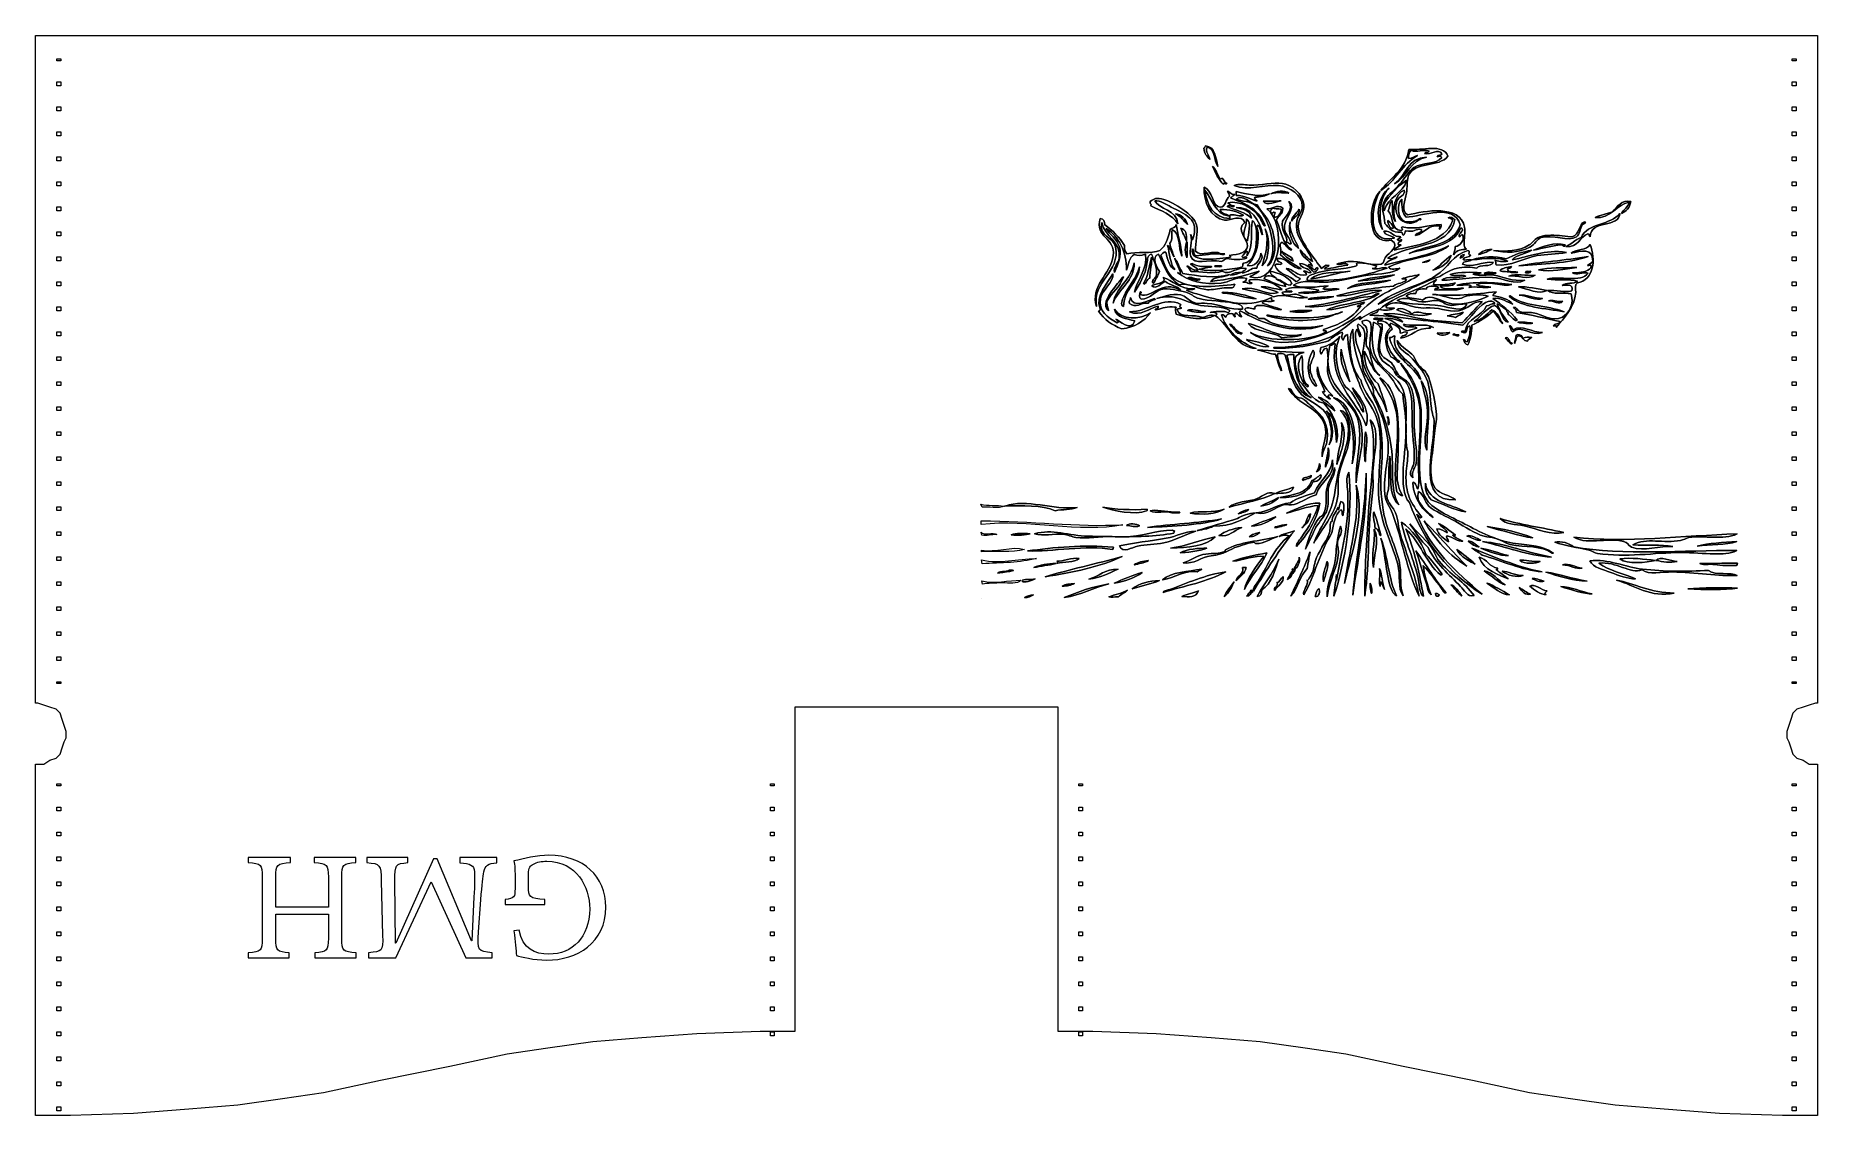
# Model space of a CAD drawing. Extents: x -34 to 197, y 103 to 243.
import ezdxf

# ---------------------------------------------------------------- set-up
doc = ezdxf.new("R2010")
doc.units = 0
doc.layers.get('0').update_dxf_attribs({"linetype": 'CONTINUOUS', "lineweight": 5, "true_color": 0xffffff})
doc.layers.add('OUTER_WALLET', color=7, linetype='CONTINUOUS', lineweight=5, true_color=0xffffff)

# ---------------------------------------------------------------- blocks, each defined once
blk = doc.blocks.new('BLOCK_2')
at = {"layer": 'OUTER_WALLET', "color": 1, "true_color": 0xff0000}
for points in [[(-30.3, 240.09), (-30.8, 240.09), (-30.8, 240.34), (-30.3, 240.34), (-30.3, 240.09)], [(194.68, 240.09), (194.18, 240.09), (194.18, 240.34), (194.68, 240.34), (194.68, 240.09)], [(-30.3, 236.85), (-30.8, 236.85), (-30.8, 237.35), (-30.3, 237.35), (-30.3, 236.85)], [(194.68, 236.85), (194.18, 236.85), (194.18, 237.35), (194.68, 237.35), (194.68, 236.85)], [(-30.3, 233.61), (-30.8, 233.61), (-30.8, 234.11), (-30.3, 234.11), (-30.3, 233.61)], [(194.68, 233.61), (194.18, 233.61), (194.18, 234.11), (194.68, 234.11), (194.68, 233.61)], [(-30.3, 230.37), (-30.8, 230.37), (-30.8, 230.87), (-30.3, 230.87), (-30.3, 230.37)], [(194.68, 230.37), (194.18, 230.37), (194.18, 230.87), (194.68, 230.87), (194.68, 230.37)], [(-30.3, 227.13), (-30.8, 227.13), (-30.8, 227.63), (-30.3, 227.63), (-30.3, 227.13)], [(194.68, 227.13), (194.18, 227.13), (194.18, 227.63), (194.68, 227.63), (194.68, 227.13)], [(-30.3, 223.89), (-30.8, 223.89), (-30.8, 224.39), (-30.3, 224.39), (-30.3, 223.89)], [(194.68, 223.89), (194.18, 223.89), (194.18, 224.39), (194.68, 224.39), (194.68, 223.89)], [(-30.3, 220.65), (-30.8, 220.65), (-30.8, 221.15), (-30.3, 221.15), (-30.3, 220.65)], [(194.68, 220.65), (194.18, 220.65), (194.18, 221.15), (194.68, 221.15), (194.68, 220.65)], [(-30.3, 217.41), (-30.8, 217.41), (-30.8, 217.91), (-30.3, 217.91), (-30.3, 217.41)], [(194.68, 217.41), (194.18, 217.41), (194.18, 217.91), (194.68, 217.91), (194.68, 217.41)], [(-30.3, 214.17), (-30.8, 214.17), (-30.8, 214.67), (-30.3, 214.67), (-30.3, 214.17)], [(194.68, 214.17), (194.18, 214.17), (194.18, 214.67), (194.68, 214.67), (194.68, 214.17)], [(-30.3, 210.93), (-30.8, 210.93), (-30.8, 211.43), (-30.3, 211.43), (-30.3, 210.93)], [(194.68, 210.93), (194.18, 210.93), (194.18, 211.43), (194.68, 211.43), (194.68, 210.93)], [(-30.3, 207.69), (-30.8, 207.69), (-30.8, 208.19), (-30.3, 208.19), (-30.3, 207.69)], [(194.68, 207.69), (194.18, 207.69), (194.18, 208.19), (194.68, 208.19), (194.68, 207.69)], [(-30.3, 204.45), (-30.8, 204.45), (-30.8, 204.95), (-30.3, 204.95), (-30.3, 204.45)], [(194.68, 204.45), (194.18, 204.45), (194.18, 204.95), (194.68, 204.95), (194.68, 204.45)], [(-30.3, 201.21), (-30.8, 201.21), (-30.8, 201.71), (-30.3, 201.71), (-30.3, 201.21)], [(194.68, 201.21), (194.18, 201.21), (194.18, 201.71), (194.68, 201.71), (194.68, 201.21)], [(-30.3, 197.97), (-30.8, 197.97), (-30.8, 198.47), (-30.3, 198.47), (-30.3, 197.97)], [(194.68, 197.97), (194.18, 197.97), (194.18, 198.47), (194.68, 198.47), (194.68, 197.97)], [(-30.3, 194.73), (-30.8, 194.73), (-30.8, 195.23), (-30.3, 195.23), (-30.3, 194.73)], [(194.68, 194.73), (194.18, 194.73), (194.18, 195.23), (194.68, 195.23), (194.68, 194.73)], [(-30.3, 191.49), (-30.8, 191.49), (-30.8, 191.99), (-30.3, 191.99), (-30.3, 191.49)], [(194.68, 191.49), (194.18, 191.49), (194.18, 191.99), (194.68, 191.99), (194.68, 191.49)], [(-30.3, 188.25), (-30.8, 188.25), (-30.8, 188.75), (-30.3, 188.75), (-30.3, 188.25)], [(194.68, 188.25), (194.18, 188.25), (194.18, 188.75), (194.68, 188.75), (194.68, 188.25)], [(-30.3, 185.01), (-30.8, 185.01), (-30.8, 185.51), (-30.3, 185.51), (-30.3, 185.01)], [(194.68, 185.01), (194.18, 185.01), (194.18, 185.51), (194.68, 185.51), (194.68, 185.01)], [(-30.3, 181.77), (-30.8, 181.77), (-30.8, 182.27), (-30.3, 182.27), (-30.3, 181.77)], [(194.68, 181.77), (194.18, 181.77), (194.18, 182.27), (194.68, 182.27), (194.68, 181.77)], [(-30.3, 178.53), (-30.8, 178.53), (-30.8, 179.03), (-30.3, 179.03), (-30.3, 178.53)], [(194.68, 178.53), (194.18, 178.53), (194.18, 179.03), (194.68, 179.03), (194.68, 178.53)], [(-30.3, 175.29), (-30.8, 175.29), (-30.8, 175.79), (-30.3, 175.79), (-30.3, 175.29)], [(194.68, 175.29), (194.18, 175.29), (194.18, 175.79), (194.68, 175.79), (194.68, 175.29)], [(-30.3, 172.05), (-30.8, 172.05), (-30.8, 172.55), (-30.3, 172.55), (-30.3, 172.05)], [(194.68, 172.05), (194.18, 172.05), (194.18, 172.55), (194.68, 172.55), (194.68, 172.05)], [(-30.3, 168.81), (-30.8, 168.81), (-30.8, 169.31), (-30.3, 169.31), (-30.3, 168.81)], [(194.68, 168.81), (194.18, 168.81), (194.18, 169.31), (194.68, 169.31), (194.68, 168.81)], [(-30.3, 165.57), (-30.8, 165.57), (-30.8, 166.07), (-30.3, 166.07), (-30.3, 165.57)], [(194.68, 165.57), (194.18, 165.57), (194.18, 166.07), (194.68, 166.07), (194.68, 165.57)], [(-30.3, 162.33), (-30.8, 162.33), (-30.8, 162.83), (-30.3, 162.83), (-30.3, 162.33)], [(194.68, 162.33), (194.18, 162.33), (194.18, 162.83), (194.68, 162.83), (194.68, 162.33)], [(-30.3, 159.34), (-30.8, 159.34), (-30.8, 159.59), (-30.3, 159.59), (-30.3, 159.34)], [(194.68, 159.34), (194.18, 159.34), (194.18, 159.59), (194.68, 159.59), (194.68, 159.34)], [(-30.3, 146.09), (-30.8, 146.09), (-30.8, 146.34), (-30.3, 146.34), (-30.3, 146.09)], [(62.2, 146.09), (61.7, 146.09), (61.7, 146.34), (62.2, 146.34), (62.2, 146.09)], [(102.18, 146.09), (101.68, 146.09), (101.68, 146.34), (102.18, 146.34), (102.18, 146.09)], [(194.68, 146.09), (194.18, 146.09), (194.18, 146.34), (194.68, 146.34), (194.68, 146.09)], [(-30.3, 142.85), (-30.8, 142.85), (-30.8, 143.35), (-30.3, 143.35), (-30.3, 142.85)], [(62.2, 142.85), (61.7, 142.85), (61.7, 143.35), (62.2, 143.35), (62.2, 142.85)], [(102.18, 142.85), (101.68, 142.85), (101.68, 143.35), (102.18, 143.35), (102.18, 142.85)], [(194.68, 142.85), (194.18, 142.85), (194.18, 143.35), (194.68, 143.35), (194.68, 142.85)], [(-30.3, 139.61), (-30.8, 139.61), (-30.8, 140.11), (-30.3, 140.11), (-30.3, 139.61)], [(62.2, 139.61), (61.7, 139.61), (61.7, 140.11), (62.2, 140.11), (62.2, 139.61)], [(102.18, 139.61), (101.68, 139.61), (101.68, 140.11), (102.18, 140.11), (102.18, 139.61)], [(194.68, 139.61), (194.18, 139.61), (194.18, 140.11), (194.68, 140.11), (194.68, 139.61)], [(-30.3, 136.37), (-30.8, 136.37), (-30.8, 136.87), (-30.3, 136.87), (-30.3, 136.37)], [(62.2, 136.37), (61.7, 136.37), (61.7, 136.87), (62.2, 136.87), (62.2, 136.37)], [(102.18, 136.37), (101.68, 136.37), (101.68, 136.87), (102.18, 136.87), (102.18, 136.37)], [(194.68, 136.37), (194.18, 136.37), (194.18, 136.87), (194.68, 136.87), (194.68, 136.37)], [(-30.3, 133.13), (-30.8, 133.13), (-30.8, 133.63), (-30.3, 133.63), (-30.3, 133.13)], [(62.2, 133.13), (61.7, 133.13), (61.7, 133.63), (62.2, 133.63), (62.2, 133.13)], [(102.18, 133.13), (101.68, 133.13), (101.68, 133.63), (102.18, 133.63), (102.18, 133.13)], [(194.68, 133.13), (194.18, 133.13), (194.18, 133.63), (194.68, 133.63), (194.68, 133.13)], [(-30.3, 129.89), (-30.8, 129.89), (-30.8, 130.39), (-30.3, 130.39), (-30.3, 129.89)], [(62.2, 129.89), (61.7, 129.89), (61.7, 130.39), (62.2, 130.39), (62.2, 129.89)], [(102.18, 129.89), (101.68, 129.89), (101.68, 130.39), (102.18, 130.39), (102.18, 129.89)], [(194.68, 129.89), (194.18, 129.89), (194.18, 130.39), (194.68, 130.39), (194.68, 129.89)], [(-30.3, 126.65), (-30.8, 126.65), (-30.8, 127.15), (-30.3, 127.15), (-30.3, 126.65)], [(62.2, 126.65), (61.7, 126.65), (61.7, 127.15), (62.2, 127.15), (62.2, 126.65)], [(102.18, 126.65), (101.68, 126.65), (101.68, 127.15), (102.18, 127.15), (102.18, 126.65)], [(194.68, 126.65), (194.18, 126.65), (194.18, 127.15), (194.68, 127.15), (194.68, 126.65)], [(-30.3, 123.41), (-30.8, 123.41), (-30.8, 123.91), (-30.3, 123.91), (-30.3, 123.41)], [(62.2, 123.41), (61.7, 123.41), (61.7, 123.91), (62.2, 123.91), (62.2, 123.41)], [(102.18, 123.41), (101.68, 123.41), (101.68, 123.91), (102.18, 123.91), (102.18, 123.41)], [(194.68, 123.41), (194.18, 123.41), (194.18, 123.91), (194.68, 123.91), (194.68, 123.41)], [(-30.3, 120.17), (-30.8, 120.17), (-30.8, 120.67), (-30.3, 120.67), (-30.3, 120.17)], [(62.2, 120.17), (61.7, 120.17), (61.7, 120.67), (62.2, 120.67), (62.2, 120.17)], [(102.18, 120.17), (101.68, 120.17), (101.68, 120.67), (102.18, 120.67), (102.18, 120.17)], [(194.68, 120.17), (194.18, 120.17), (194.18, 120.67), (194.68, 120.67), (194.68, 120.17)], [(-30.3, 116.93), (-30.8, 116.93), (-30.8, 117.43), (-30.3, 117.43), (-30.3, 116.93)], [(62.2, 116.93), (61.7, 116.93), (61.7, 117.43), (62.2, 117.43), (62.2, 116.93)], [(102.18, 116.93), (101.68, 116.93), (101.68, 117.43), (102.18, 117.43), (102.18, 116.93)], [(194.68, 116.93), (194.18, 116.93), (194.18, 117.43), (194.68, 117.43), (194.68, 116.93)], [(-30.3, 113.69), (-30.8, 113.69), (-30.8, 114.19), (-30.3, 114.19), (-30.3, 113.69)], [(62.2, 113.69), (61.7, 113.69), (61.7, 114.19), (62.2, 114.19), (62.2, 113.69)], [(102.18, 113.69), (101.68, 113.69), (101.68, 114.19), (102.18, 114.19), (102.18, 113.69)], [(194.68, 113.69), (194.18, 113.69), (194.18, 114.19), (194.68, 114.19), (194.68, 113.69)], [(-30.3, 110.45), (-30.8, 110.45), (-30.8, 110.95), (-30.3, 110.95), (-30.3, 110.45)], [(194.68, 110.45), (194.18, 110.45), (194.18, 110.95), (194.68, 110.95), (194.68, 110.45)], [(-30.3, 107.21), (-30.8, 107.21), (-30.8, 107.71), (-30.3, 107.71), (-30.3, 107.21)], [(194.68, 107.21), (194.18, 107.21), (194.18, 107.71), (194.68, 107.71), (194.68, 107.21)], [(-30.3, 103.97), (-30.8, 103.97), (-30.8, 104.47), (-30.3, 104.47), (-30.3, 103.97)], [(194.68, 103.97), (194.18, 103.97), (194.18, 104.47), (194.68, 104.47), (194.68, 103.97)]]:
    blk.add_lwpolyline(points, dxfattribs=at)

msp = doc.modelspace()

# ---------------------------------------------------------------- linework, layer by layer
msp.add_lwpolyline([(89.07, 170.4), (89.07, 170.4)])
at = {"layer": 'OUTER_WALLET', "color": 1, "true_color": 0xff0000}
msp.add_lwpolyline([(197.43, 243.34), (197.43, 156.82), (197.17, 156.82), (196.37, 156.56), (195.58, 156.3), (194.79, 156.03), (194.26, 155.5), (193.99, 154.71), (193.73, 153.91), (193.46, 153.12), (193.46, 152.33), (193.73, 151.8), (193.99, 151), (194.26, 150.21), (194.79, 149.68), (195.58, 149.42), (196.37, 148.89), (197.17, 148.89), (197.43, 148.89), (197.43, 103.38), (192.93, 103.38), (184.73, 103.64), (177.59, 104.17), (171.24, 104.7), (165.42, 105.5), (160.13, 106.29), (152.72, 107.88), (143.72, 109.73), (136.31, 111.32), (131.02, 112.11), (125.2, 112.9), (118.85, 113.43), (111.71, 113.96), (103.51, 114.23), (99.01, 114.23), (99.01, 156.3), (64.88, 156.3), (64.88, 114.23), (60.38, 114.23), (52.18, 113.96), (45.03, 113.43), (38.68, 112.9), (32.86, 112.11), (27.57, 111.32), (20.16, 109.73), (11.17, 107.88), (3.76, 106.29), (-1.53, 105.5), (-7.35, 104.7), (-13.7, 104.17), (-20.85, 103.64), (-29.05, 103.38), (-33.55, 103.38), (-33.55, 148.89), (-33.28, 148.89), (-32.49, 148.89), (-31.7, 149.42), (-30.9, 149.68), (-30.37, 150.21), (-30.11, 151), (-29.84, 151.8), (-29.58, 152.33), (-29.58, 153.12), (-29.84, 153.91), (-30.11, 154.71), (-30.37, 155.5), (-30.9, 156.03), (-31.7, 156.3), (-32.49, 156.56), (-33.28, 156.82), (-33.55, 156.82), (-33.55, 243.34), (197.43, 243.34)], dxfattribs=at)
at = {"layer": 'OUTER_WALLET', "color": 7, "true_color": 0xffffff}
for points, knots in [([(118.11, 229.05), (118.06, 228.94), (118, 228.83), (117.91, 228.76), (117.92, 228.04), (118.33, 227.7), (118.66, 227.28), (118.63, 227.83), (118, 228.3), (118.3, 228.85), (119.31, 228.92), (119.21, 227.11), (119.72, 226.39), (119.41, 227.5), (119.44, 228.93), (118.11, 229.05)], [0, 0, 0, 0, 1, 1, 1, 2, 2, 2, 3, 3, 3, 4, 4, 4, 5, 5, 5, 5]), ([(151.66, 216.17), (151.57, 217.11), (151.84, 217.85), (151.7, 218.51), (151.08, 221.51), (146.54, 220.61), (144.31, 220.1), (143.37, 220.56), (144.02, 222.08), (144.16, 222.93), (144.3, 223.75), (144.16, 224.4), (144.4, 225.08), (145.12, 227.15), (148.49, 226.21), (149.52, 227.72), (148.94, 229.44), (146.12, 228.38), (144.46, 228.59), (144.14, 225.97), (141.92, 224.79), (140.85, 223.28), (142.76, 224.45), (143.61, 226.72), (145.61, 227.79), (145.17, 227.72), (144.96, 227.41), (144.44, 227.42), (144.42, 227.9), (144.51, 228.27), (144.75, 228.49), (145.4, 228.11), (146.49, 228.67), (147.09, 228.35), (147, 228.14), (146.58, 228.28), (146.5, 228.07), (147.34, 227.86), (148.31, 228.76), (148.74, 228.03), (148.75, 227.69), (148.15, 227.98), (148.15, 227.65), (148.4, 227.72), (148.6, 227.78), (148.73, 227.54), (148.02, 226.57), (146.17, 226.96), (145.1, 226.24), (144.61, 225.9), (143.8, 224.69), (143.31, 224.12), (142.6, 223.31), (141.85, 222.81), (141.42, 222.1), (140.72, 220.97), (141.32, 220.19), (141.36, 218.98), (141.91, 218.45), (142.25, 217.73), (143.49, 217.87), (143.69, 217.84), (143.57, 217.5), (143.78, 217.47), (143.97, 217.57), (143.92, 217.92), (144.08, 218.05), (145.1, 217.76), (145.42, 218.38), (146.13, 218.21), (146.19, 217.68), (145.2, 217.73), (145.34, 217.45), (146.58, 217.65), (146.79, 218.92), (148.48, 218.66), (148.61, 218.44), (148.22, 218.3), (148.48, 218.27), (148.53, 218.47), (148.72, 218.55), (148.68, 218.85), (146.92, 218.86), (145.46, 218.1), (143.6, 218.55), (143.35, 218.49), (143.94, 218.1), (143.49, 218.07), (142.07, 218.1), (142.54, 219.96), (141.78, 220.63), (141.99, 221.05), (141.99, 221.67), (142.29, 221.99), (142.43, 221.07), (142.22, 219.81), (142.73, 219.25), (142.22, 220.84), (142.7, 222.86), (143.88, 223.33), (144.05, 222.58), (143.2, 222.53), (142.98, 221.98), (142.17, 220.03), (144.09, 218.11), (145.76, 219.49), (145.99, 219.4), (146.21, 219.62), (145.86, 219.59), (145.41, 219.26), (144.76, 219.14), (143.9, 219.23), (143.1, 219.73), (142.78, 221.33), (143.56, 222.16), (143.55, 221.19), (143.61, 220.29), (144.11, 219.81), (146.2, 219.92), (150.35, 221.69), (151.12, 218.81), (150.36, 216.09), (146.84, 216.22), (144.52, 215.12), (147.07, 215.89), (150.25, 216), (151.21, 218.42), (151.79, 218.06), (151.08, 217.92), (151, 217.45), (150.99, 216.89), (151.35, 217.85), (151.49, 217.44), (151.67, 216.8), (151.15, 216.08), (150.49, 215.99), (150.56, 215.62), (150.25, 215.12), (150.27, 214.92), (150.62, 215.61), (151.38, 215.58), (151.94, 215.67), (151.75, 215.74), (151.69, 215.94), (151.66, 216.17)], [0, 0, 0, 0, 1, 1, 1, 2, 2, 2, 3, 3, 3, 4, 4, 4, 5, 5, 5, 6, 6, 6, 7, 7, 7, 8, 8, 8, 9, 9, 9, 10, 10, 10, 11, 11, 11, 12, 12, 12, 13, 13, 13, 14, 14, 14, 15, 15, 15, 16, 16, 16, 17, 17, 17, 18, 18, 18, 19, 19, 19, 20, 20, 20, 21, 21, 21, 22, 22, 22, 23, 23, 23, 24, 24, 24, 25, 25, 25, 26, 26, 26, 27, 27, 27, 28, 28, 28, 29, 29, 29, 30, 30, 30, 31, 31, 31, 32, 32, 32, 33, 33, 33, 34, 34, 34, 35, 35, 35, 36, 36, 36, 37, 37, 37, 38, 38, 38, 39, 39, 39, 40, 40, 40, 41, 41, 41, 42, 42, 42, 43, 43, 43, 44, 44, 44, 45, 45, 45, 46, 46, 46, 47, 47, 47, 48, 48, 48, 48]), ([(119.04, 226.4), (119.37, 225.47), (119.85, 224.69), (120.46, 224.03), (120.4, 224.52), (120.82, 223.9), (120.86, 224.22), (120.49, 224.28), (120.39, 225.19), (120.08, 224.72), (119.7, 225.19), (119.38, 226.22), (119.04, 226.4)], [0, 0, 0, 0, 1, 1, 1, 2, 2, 2, 3, 3, 3, 4, 4, 4, 4]), ([(142.62, 224.13), (144.26, 225.02), (144.62, 227.23), (146.78, 227.57), (144.29, 227.58), (144.12, 225.16), (142.62, 224.13)], [0, 0, 0, 0, 1, 1, 1, 2, 2, 2, 2]), ([(143.28, 217.29), (142.62, 217.16), (142.17, 218.06), (141.25, 218.01), (141.36, 217.38), (142.25, 217.51), (142.6, 217.1), (138.88, 216.12), (139.62, 221.47), (140.75, 223.19), (139.27, 221.78), (138.75, 216.05), (142.2, 216.82), (143.47, 216.06), (141.84, 215.19), (141.48, 214.68), (141.17, 214.24), (141.37, 213.88), (140.88, 213.72), (139.99, 213.43), (138.05, 214.17), (136.79, 214.08), (136.1, 214.03), (135.67, 213.9), (135.12, 213.72), (135.67, 213.56), (136.33, 214.07), (136.58, 213.6), (135.32, 213.46), (134.72, 213.19), (133.55, 213.06), (133.61, 213.36), (133.99, 213.33), (134.14, 213.54), (133.51, 213.73), (133.47, 213.31), (133.16, 213.17), (132.31, 214.33), (130.63, 216.35), (130.22, 218), (129.82, 219.59), (131.02, 220.19), (130.86, 221.51), (130.71, 222.76), (129.3, 224.03), (128.08, 224.19), (126.91, 224.35), (125.32, 223.9), (123.78, 223.97), (123.09, 224.01), (122.48, 224.19), (121.83, 223.91), (123.62, 223.17), (125.8, 224.07), (127.59, 223.91), (129.1, 223.76), (130.65, 222.65), (130.66, 221.22), (130.67, 220.5), (130.05, 219.91), (129.94, 219.28), (129.57, 217.1), (131.35, 215.99), (132, 214.07), (131.33, 214.44), (130.88, 215.04), (130.37, 215.56), (130.57, 214.54), (131.6, 214.32), (131.99, 213.48), (131.83, 213.5), (131.49, 213.82), (131.41, 213.59), (131.61, 213.34), (132, 213.27), (132.18, 212.99), (132.45, 212.89), (132.46, 213.54), (132.67, 213.18), (132.62, 212.9), (132.46, 212.74), (132.17, 212.7), (131.65, 213.15), (131.29, 213.76), (130.34, 213.8), (130.47, 213.07), (131.61, 213.3), (131.78, 212.61), (131.34, 212.51), (131.02, 213.02), (130.81, 212.82), (130.97, 212.69), (131.19, 212.61), (131.19, 212.32), (129.93, 212.05), (129.51, 213.13), (128.57, 213.15), (129.17, 212.71), (129.65, 212.15), (130.4, 211.85), (130.28, 211.64), (130.06, 211.54), (129.81, 211.47), (129.07, 212.32), (127.49, 212.37), (127.11, 213.57), (127.35, 213.89), (127.77, 213.56), (127.99, 213.75), (127.93, 214.1), (127.32, 213.93), (127.42, 214.44), (128.66, 214.64), (129.41, 213.04), (130.52, 213.12), (129.57, 213.67), (128.62, 214.23), (127.82, 214.92), (128.12, 215.54), (127.43, 216.24), (128.04, 216.58), (128.46, 216.3), (128.88, 215.53), (129.29, 215.58), (127.93, 216.67), (128.07, 217.62), (127.31, 219.42), (127.51, 220.01), (128.17, 220.12), (128.12, 220.97), (127.45, 221.61), (126.61, 220.69), (126.07, 220.91), (128.7, 218.85), (127.91, 210.99), (123.86, 212.06), (124.25, 212.33), (124.72, 212.5), (125.05, 212.82), (123.15, 212.17), (121.03, 211.75), (118.78, 211.47), (119.2, 212.19), (120.57, 211.93), (121.23, 212.4), (119.33, 211.81), (117.16, 212.19), (115.18, 212.51), (114.82, 213.14), (114.54, 213.87), (114.14, 214.48), (114.07, 214.26), (114.78, 213.19), (114.89, 212.51), (114.72, 212.51), (114.59, 212.54), (114.5, 212.62), (115.81, 211.51), (117.96, 211), (120.14, 211.25), (121.22, 211.37), (122.09, 212.23), (123.47, 211.87), (123.43, 211.58), (123.17, 211.52), (122.97, 211.39), (123.43, 211.48), (123.82, 211), (124.14, 211.28), (123.88, 211.29), (123.68, 211.51), (123.86, 211.67), (125.56, 211.91), (127.09, 211.23), (128.03, 210.43), (127.09, 210.45), (126.05, 210.88), (125.31, 210.77), (126.06, 210.54), (126.88, 210.37), (127.54, 210.05), (126.04, 209.46), (124.61, 211.03), (122.86, 210.52), (124.26, 210.15), (126.29, 210), (126.94, 209.47), (128.28, 210), (129.97, 209.12), (131.33, 209.39), (130.78, 209.37), (130.41, 209.75), (129.88, 209.81), (129.25, 209.88), (128.39, 209.36), (128.03, 210.04), (128.24, 210.25), (129.42, 209.98), (129.3, 210.21), (129, 210.25), (128.54, 210.12), (128.52, 210.42), (129.7, 211), (131.63, 210.59), (132.82, 210.34), (132.22, 209.94), (130.96, 210.21), (130.17, 210), (131.95, 209.78), (133.77, 210.29), (135.45, 210.49), (134.72, 210.59), (133.76, 210.4), (133.31, 210.53), (133.43, 210.76), (133.83, 210.72), (134, 210.91), (132.57, 210.8), (130.9, 210.5), (129.51, 210.99), (130.67, 211.84), (132.49, 211.26), (134.01, 211.4), (135.71, 211.55), (137.62, 212.06), (139.19, 212.28), (140.9, 212.53), (142.24, 212.44), (143.31, 213.19), (142.98, 213.11), (142.01, 212.94), (141.85, 213.31), (144.13, 214.56), (147.7, 214.47), (149.61, 216.1), (147.31, 214.87), (143.89, 214.27), (141.37, 213.61), (141.58, 214.21), (142.72, 214.39), (142.95, 214.66), (142.55, 214.66), (142.11, 214.2), (141.77, 214.48), (144.35, 216.48), (149.68, 215.63), (150.45, 219.51), (150.22, 219.57), (149.88, 220.03), (149.57, 219.72), (149.85, 219.67), (150.11, 219.59), (150.15, 219.32), (149.15, 216.55), (145.35, 216.14), (142.57, 215.54), (142.79, 215.85), (143.18, 215.97), (143.46, 216.21), (143.31, 216.23), (143.1, 216.18), (143.07, 216.31), (143.05, 216.7), (143.53, 216.57), (143.57, 216.89), (143.4, 216.92), (143.08, 216.63), (142.98, 216.9), (143.13, 216.94), (143.67, 217.32), (143.28, 217.29)], [0, 0, 0, 0, 1, 1, 1, 2, 2, 2, 3, 3, 3, 4, 4, 4, 5, 5, 5, 6, 6, 6, 7, 7, 7, 8, 8, 8, 9, 9, 9, 10, 10, 10, 11, 11, 11, 12, 12, 12, 13, 13, 13, 14, 14, 14, 15, 15, 15, 16, 16, 16, 17, 17, 17, 18, 18, 18, 19, 19, 19, 20, 20, 20, 21, 21, 21, 22, 22, 22, 23, 23, 23, 24, 24, 24, 25, 25, 25, 26, 26, 26, 27, 27, 27, 28, 28, 28, 29, 29, 29, 30, 30, 30, 31, 31, 31, 32, 32, 32, 33, 33, 33, 34, 34, 34, 35, 35, 35, 36, 36, 36, 37, 37, 37, 38, 38, 38, 39, 39, 39, 40, 40, 40, 41, 41, 41, 42, 42, 42, 43, 43, 43, 44, 44, 44, 45, 45, 45, 46, 46, 46, 47, 47, 47, 48, 48, 48, 49, 49, 49, 50, 50, 50, 51, 51, 51, 52, 52, 52, 53, 53, 53, 54, 54, 54, 55, 55, 55, 56, 56, 56, 57, 57, 57, 58, 58, 58, 59, 59, 59, 60, 60, 60, 61, 61, 61, 62, 62, 62, 63, 63, 63, 64, 64, 64, 65, 65, 65, 66, 66, 66, 67, 67, 67, 68, 68, 68, 69, 69, 69, 70, 70, 70, 71, 71, 71, 72, 72, 72, 73, 73, 73, 74, 74, 74, 75, 75, 75, 76, 76, 76, 77, 77, 77, 78, 78, 78, 79, 79, 79, 80, 80, 80, 81, 81, 81, 82, 82, 82, 83, 83, 83, 84, 84, 84, 85, 85, 85, 86, 86, 86, 87, 87, 87, 88, 88, 88, 89, 89, 89, 90, 90, 90, 90]), ([(144.19, 224.59), (143.72, 222.76), (141.72, 222.52), (141.29, 220.64), (141.07, 220.72), (141.26, 221.19), (141.21, 221.42), (141.95, 222.68), (143.17, 223.96), (144.19, 224.59)], [0, 0, 0, 0, 1, 1, 1, 2, 2, 2, 3, 3, 3, 3]), ([(121.41, 222.26), (121.49, 222.5), (121.75, 222.56), (121.9, 222.74), (121.42, 222.66), (121.14, 223.27), (120.93, 223.14), (121.09, 223), (121.18, 222.8), (121.22, 222.55), (120.69, 222.14), (120.74, 221.11), (120.02, 221.11), (119.04, 221.11), (118.98, 223.41), (117.92, 223.69), (117.83, 221.8), (118.81, 219.68), (120.58, 219.44), (121.45, 219.32), (122.72, 220.28), (123.21, 219.1), (121.98, 218.29), (123.61, 216.87), (123.54, 216.07), (123.46, 215.13), (122.44, 215.04), (121.18, 214.84), (121.3, 214.83), (121.41, 214.81), (121.37, 214.64), (120, 214.48), (116.02, 213.67), (116.41, 215.71), (116.7, 215.57), (116.51, 214.97), (116.79, 214.82), (117.98, 214.79), (119.06, 215.26), (120.21, 214.96), (120.35, 214.97), (120.56, 214.92), (120.6, 215.05), (120.43, 215.05), (120.27, 215.05), (120.11, 215.06), (119.23, 215.67), (117.57, 214.55), (116.8, 215.41), (116.78, 216.57), (117.2, 217.69), (116.95, 218.82), (116.67, 220.12), (113.92, 221.74), (112.72, 222.12), (111.82, 222.39), (111.35, 222.18), (110.95, 221.85), (110.88, 221.56), (111.12, 221.56), (111.04, 221.27), (112.34, 220.63), (113.8, 220.15), (114.52, 218.96), (114.4, 220.74), (112.04, 220.85), (111.54, 221.94), (112.27, 221.95), (112.98, 221.5), (113.67, 221.12), (115.39, 220.19), (117.45, 219.66), (116.43, 216.88), (116.28, 217.05), (116.39, 217.48), (116.15, 217.57), (116.56, 216.64), (115.91, 215.56), (116.2, 214.73), (116.64, 213.49), (118.4, 214.4), (120.19, 214.08), (120.46, 214.17), (120.61, 214.37), (120.88, 214.46), (121.55, 214.27), (122.87, 214.25), (123.42, 214.51), (123.55, 214.95), (122.92, 214.35), (122.84, 214.72), (123.06, 214.95), (123.21, 215.26), (123.53, 215.39), (123.64, 215.13), (123.33, 214.82), (123.52, 214.8), (124.32, 216.09), (123.94, 218.13), (124.19, 219.38), (124.73, 218.97), (124.75, 217.86), (124.73, 217.03), (124.7, 215.51), (124.3, 213.97), (123.02, 213.83), (122.85, 213.78), (123.02, 213.37), (122.81, 213.35), (121.28, 212.99), (119.13, 212.72), (117.24, 213.06), (117.77, 213.14), (118.25, 213.27), (118.81, 213.32), (119.35, 213.53), (117.9, 213.36), (117.35, 213.45), (116.76, 213.54), (116.39, 213.91), (116.18, 213.76), (116.42, 213.41), (116.96, 213.36), (117.14, 212.96), (116.38, 212.8), (115.99, 213.51), (115.69, 213.47), (115.97, 213.33), (116.06, 213), (116.26, 212.78), (117.46, 212.73), (119.24, 212.41), (120.27, 212.81), (121.27, 212.16), (122.32, 213.56), (123.39, 213.14), (123.35, 212.82), (122.87, 212.96), (122.9, 212.57), (123.66, 212.64), (123.91, 213.24), (124.76, 213.22), (124.7, 213.66), (125.88, 214.5), (125.29, 215.16), (125.2, 214.15), (124.44, 213.33), (123.5, 213.53), (124.47, 214.39), (125.07, 216.02), (124.94, 217.8), (124.92, 218.14), (124.63, 218.44), (124.86, 218.78), (125.28, 218.54), (125.21, 217.84), (125.52, 217.5), (125.27, 219.45), (123.84, 221.23), (122.07, 221.07), (123.03, 220.88), (123.95, 220.65), (124.09, 219.67), (123.29, 220.44), (122.01, 220.73), (120.9, 221.19), (121.11, 221.54), (121.67, 220.92), (121.88, 221.27), (121.45, 221.28), (121.2, 221.46), (121.01, 221.68), (122.65, 222.02), (124.35, 220.89), (125.07, 219.85), (125.4, 219.39), (125.6, 218.58), (125.83, 218.67), (125.22, 220.69), (123.41, 221.57), (121.41, 222.26)], [0, 0, 0, 0, 1, 1, 1, 2, 2, 2, 3, 3, 3, 4, 4, 4, 5, 5, 5, 6, 6, 6, 7, 7, 7, 8, 8, 8, 9, 9, 9, 10, 10, 10, 11, 11, 11, 12, 12, 12, 13, 13, 13, 14, 14, 14, 15, 15, 15, 16, 16, 16, 17, 17, 17, 18, 18, 18, 19, 19, 19, 20, 20, 20, 21, 21, 21, 22, 22, 22, 23, 23, 23, 24, 24, 24, 25, 25, 25, 26, 26, 26, 27, 27, 27, 28, 28, 28, 29, 29, 29, 30, 30, 30, 31, 31, 31, 32, 32, 32, 33, 33, 33, 34, 34, 34, 35, 35, 35, 36, 36, 36, 37, 37, 37, 38, 38, 38, 39, 39, 39, 40, 40, 40, 41, 41, 41, 42, 42, 42, 43, 43, 43, 44, 44, 44, 45, 45, 45, 46, 46, 46, 47, 47, 47, 48, 48, 48, 49, 49, 49, 50, 50, 50, 51, 51, 51, 52, 52, 52, 53, 53, 53, 54, 54, 54, 55, 55, 55, 56, 56, 56, 57, 57, 57, 58, 58, 58, 59, 59, 59, 60, 60, 60, 60]), ([(121.17, 219.92), (120.91, 220.34), (120.05, 220.18), (120.01, 220.82), (121.26, 220.84), (122.12, 220.57), (123.03, 220.08), (122.56, 219.8), (121.99, 220.23), (121.37, 220.11), (121.16, 220.13), (121.32, 219.77), (121.26, 219.62), (119.05, 219.76), (118.35, 221.35), (118.01, 223.29), (119.02, 222.13), (119.3, 220.26), (121.17, 219.92)], [0, 0, 0, 0, 1, 1, 1, 2, 2, 2, 3, 3, 3, 4, 4, 4, 5, 5, 5, 6, 6, 6, 6]), ([(126.14, 219.54), (125.71, 220.21), (125.06, 220.8), (124.81, 221.42), (123.94, 221.54), (122.84, 222.84), (122.09, 222.15), (122.83, 221.85), (123.93, 221.86), (124.61, 221.32), (126.23, 220.04), (127.79, 215.51), (126.13, 213.49), (127.72, 214.68), (127.12, 218), (126.14, 219.54)], [0, 0, 0, 0, 1, 1, 1, 2, 2, 2, 3, 3, 3, 4, 4, 4, 5, 5, 5, 5]), ([(124.82, 221.91), (124.65, 222.03), (124.32, 222.2), (124.53, 222.4), (125.26, 222.44), (125.95, 222.52), (126.4, 222.85), (124.99, 222.31), (123.49, 222.86), (122.1, 223.12), (122.1, 222.96), (122.1, 222.8), (122.1, 222.64), (123.14, 222.65), (124.46, 221.93), (124.82, 221.91)], [0, 0, 0, 0, 1, 1, 1, 2, 2, 2, 3, 3, 3, 4, 4, 4, 5, 5, 5, 5]), ([(125.6, 221.89), (126.06, 221.2), (127.34, 221.84), (127.94, 221.95), (127.23, 221.85), (126.43, 221.86), (125.6, 221.89)], [0, 0, 0, 0, 1, 1, 1, 2, 2, 2, 2]), ([(128.93, 222.91), (128.33, 223.36), (127.22, 223.17), (126.59, 222.85), (127.27, 223.11), (128.76, 222.93), (128.93, 222.91)], [0, 0, 0, 0, 1, 1, 1, 2, 2, 2, 2]), ([(128.09, 219.31), (127.81, 217.97), (128.8, 217.49), (128.63, 216.57), (128.94, 216.61), (128.84, 216.26), (129.21, 216.36), (129.05, 217.18), (128.47, 217.47), (128.36, 218.23), (128.16, 219.64), (130.03, 221.01), (128.92, 221.83), (129.56, 220.78), (128.47, 219.96), (128.09, 219.31)], [0, 0, 0, 0, 1, 1, 1, 2, 2, 2, 3, 3, 3, 4, 4, 4, 5, 5, 5, 5]), ([(141.05, 218.2), (140.38, 219.98), (140.92, 222.94), (141.93, 223.56), (140.51, 222.67), (140.05, 219.79), (141.05, 218.2)], [0, 0, 0, 0, 1, 1, 1, 2, 2, 2, 2]), ([(170.87, 220.52), (170.17, 220.22), (169.3, 220.09), (168.61, 219.77), (170.65, 219.54), (171.49, 221.52), (173.04, 221.75), (172.88, 221.08), (172.31, 220.84), (172.04, 220.3), (172.66, 220.58), (173.14, 221.02), (173.23, 221.84), (172.1, 222.12), (171.47, 221.11), (170.87, 220.52)], [0, 0, 0, 0, 1, 1, 1, 2, 2, 2, 3, 3, 3, 4, 4, 4, 5, 5, 5, 5]), ([(113.2, 216.15), (113.62, 215.8), (113.68, 215.08), (114.05, 214.67), (113.87, 215.27), (113.57, 215.75), (113.49, 216.44), (113.92, 216.92), (113.61, 217.57), (113.82, 218.19), (114.87, 217.67), (114.58, 215.86), (115.03, 214.75), (115.04, 216.34), (114.4, 217.68), (114.32, 218.87), (114.28, 218.41), (113.76, 218.46), (113.53, 218.2), (113.28, 217.1), (112.94, 216.09), (112.21, 215.49), (111.11, 215.01), (109.18, 215.38), (107.91, 215.07), (107.69, 215.32), (107.56, 215.63), (107.63, 216.15), (106.97, 217.24), (106.04, 218.07), (105.04, 218.83), (104.99, 219.23), (104.97, 219.66), (104.47, 219.62), (103.66, 217.17), (106.51, 217.14), (106.15, 214.81), (105.76, 212.33), (103.13, 210.86), (103.98, 208.21), (103.39, 211.5), (107.1, 212.65), (106.46, 215.98), (106.21, 217.29), (104.19, 217.28), (104.66, 219.13), (104.96, 217.4), (107.22, 216.59), (106.92, 214.51), (106.84, 213.91), (106.18, 213.34), (106.3, 212.66), (106.79, 213.7), (107.28, 214.75), (106.95, 215.97), (106.67, 216.98), (105.6, 217.59), (105.23, 218.34), (106.89, 217.33), (107.93, 215.29), (107.87, 212.93), (108.14, 213.67), (108.21, 214.63), (108.88, 214.96), (109.3, 214.79), (109.7, 214.78), (110.35, 215.03), (110.61, 213.06), (109.16, 211.5), (108.89, 210.08), (109.53, 211.04), (110.33, 212.36), (110.52, 213.76), (110.61, 214.45), (110.58, 214.87), (111.13, 215.02), (111.34, 214.32), (111.89, 213.23), (111.76, 212.37), (111.69, 211.87), (110.97, 211.52), (111.35, 211.21), (111.64, 211.7), (111.93, 212.2), (112.16, 212.75), (111.82, 213.25), (111.05, 214.69), (112.01, 215), (112.7, 213.5), (113.32, 211.92), (114.67, 211.05), (115.98, 211.34), (117.16, 210.47), (118.37, 210.4), (118.98, 210.37), (119.8, 210.59), (120.52, 210.66), (121.01, 210.7), (121.84, 210.4), (121.9, 211.12), (119.38, 210.79), (116.03, 210.45), (114.19, 211.74), (113.07, 212.53), (112.86, 213.71), (112.3, 214.9), (112.58, 214.97), (112.56, 215.36), (112.99, 215.28), (113.11, 214.34), (113.56, 213.21), (114.12, 213.01), (113.52, 213.78), (113.48, 215.08), (113.2, 216.15)], [0, 0, 0, 0, 1, 1, 1, 2, 2, 2, 3, 3, 3, 4, 4, 4, 5, 5, 5, 6, 6, 6, 7, 7, 7, 8, 8, 8, 9, 9, 9, 10, 10, 10, 11, 11, 11, 12, 12, 12, 13, 13, 13, 14, 14, 14, 15, 15, 15, 16, 16, 16, 17, 17, 17, 18, 18, 18, 19, 19, 19, 20, 20, 20, 21, 21, 21, 22, 22, 22, 23, 23, 23, 24, 24, 24, 25, 25, 25, 26, 26, 26, 27, 27, 27, 28, 28, 28, 29, 29, 29, 30, 30, 30, 31, 31, 31, 32, 32, 32, 33, 33, 33, 34, 34, 34, 35, 35, 35, 36, 36, 36, 37, 37, 37, 38, 38, 38, 38]), ([(114.24, 220.23), (114.93, 219.94), (115.3, 219.34), (115.78, 218.84), (115.6, 219.56), (114.88, 220.27), (114.24, 220.23)], [0, 0, 0, 0, 1, 1, 1, 2, 2, 2, 2]), ([(123.41, 219.59), (124.17, 219.18), (123.62, 217.53), (123.56, 216.75), (122.43, 217.28), (123.68, 219.08), (123.41, 219.59)], [0, 0, 0, 0, 1, 1, 1, 2, 2, 2, 2]), ([(127.03, 219.82), (126.96, 220.12), (127.13, 220.17), (127.13, 220.4), (126.92, 220.66), (126.8, 220.1), (126.55, 220.41), (126.51, 220.72), (126.69, 220.79), (126.75, 220.99), (127.04, 220.86), (127.5, 220.88), (127.92, 220.87), (127.95, 220.23), (127.4, 219.73), (127.03, 219.82)], [0, 0, 0, 0, 1, 1, 1, 2, 2, 2, 3, 3, 3, 4, 4, 4, 5, 5, 5, 5]), ([(129.26, 219.29), (129.56, 219.84), (130.27, 219.97), (130.27, 220.83), (129.94, 220.37), (129.25, 219.77), (129.26, 219.29)], [0, 0, 0, 0, 1, 1, 1, 2, 2, 2, 2]), ([(166.81, 217.17), (165.9, 216.83), (165.68, 216.37), (164.84, 216.03), (166.51, 215.83), (166.57, 217.28), (167.69, 217.64), (167.96, 217.68), (167.78, 217.28), (167.98, 217.25), (167.97, 219.55), (171.83, 218.36), (171.84, 220.3), (170.65, 218.76), (167.65, 219.08), (166.81, 217.17)], [0, 0, 0, 0, 1, 1, 1, 2, 2, 2, 3, 3, 3, 4, 4, 4, 5, 5, 5, 5]), ([(114.9, 218.37), (115.1, 217.77), (115.47, 217.32), (115.65, 216.7), (115.67, 217.52), (115.62, 218.27), (114.9, 218.37)], [0, 0, 0, 0, 1, 1, 1, 2, 2, 2, 2]), ([(125.83, 218.28), (126.49, 216.75), (125.76, 214.56), (125.45, 213.5), (126.53, 214.27), (126.44, 217.43), (125.83, 218.28)], [0, 0, 0, 0, 1, 1, 1, 2, 2, 2, 2]), ([(129.07, 219.2), (128.75, 217.76), (129.36, 216.42), (130.18, 215.76), (129.83, 216.9), (128.88, 217.84), (129.07, 219.2)], [0, 0, 0, 0, 1, 1, 1, 2, 2, 2, 2]), ([(142.52, 218.47), (142.27, 218.09), (141.69, 218.82), (141.76, 219.36), (142.09, 219.14), (142.34, 218.84), (142.52, 218.47)], [0, 0, 0, 0, 1, 1, 1, 2, 2, 2, 2]), ([(160.15, 215.92), (160.79, 216.25), (161.11, 216.99), (161.63, 217.16), (163.04, 217.63), (165.23, 216.52), (166.22, 217.28), (166.6, 217.56), (166.69, 218.28), (166.93, 218.83), (167.06, 218.88), (167.65, 219.22), (167.23, 219.21), (166.56, 218.93), (166.52, 217.51), (165.74, 217.29), (165.31, 217.17), (164.85, 217.38), (164.37, 217.41), (163.49, 217.47), (162.21, 217.56), (161.44, 217.26), (160.85, 217.03), (160.51, 216.49), (160.06, 216.21), (158.69, 215.39), (157.14, 215.32), (155.46, 215.51), (157.06, 215.14), (158.67, 215.15), (160.15, 215.92)], [0, 0, 0, 0, 1, 1, 1, 2, 2, 2, 3, 3, 3, 4, 4, 4, 5, 5, 5, 6, 6, 6, 7, 7, 7, 8, 8, 8, 9, 9, 9, 10, 10, 10, 10]), ([(115.71, 214.55), (115.72, 215.23), (115.73, 215.91), (115.74, 216.6), (115.36, 216.3), (115.47, 214.88), (115.71, 214.55)], [0, 0, 0, 0, 1, 1, 1, 2, 2, 2, 2]), ([(128.02, 215.41), (128.32, 214.8), (128.84, 214.4), (129.46, 214.11), (129.35, 214.9), (128.42, 214.89), (128.02, 215.41)], [0, 0, 0, 0, 1, 1, 1, 2, 2, 2, 2]), ([(148.47, 212.12), (149.58, 212.84), (150.91, 213.68), (153.27, 213.21), (153.67, 213.79), (155.15, 213.25), (155.43, 213.95), (153.95, 214.15), (152.68, 213.11), (151.42, 213.73), (151.54, 214.21), (152.35, 213.96), (152.6, 214.29), (152.21, 214.4), (151.66, 214.15), (151.53, 214.31), (151.63, 214.74), (152.29, 214.59), (152.52, 214.88), (151.96, 214.87), (152.57, 215.49), (152.14, 215.47), (150.28, 215.01), (149.49, 213.21), (147.98, 212.23), (145.67, 210.73), (142.65, 210.43), (140.5, 208.55), (143.17, 209.66), (145.85, 211.28), (148.47, 212.12)], [0, 0, 0, 0, 1, 1, 1, 2, 2, 2, 3, 3, 3, 4, 4, 4, 5, 5, 5, 6, 6, 6, 7, 7, 7, 8, 8, 8, 9, 9, 9, 10, 10, 10, 10]), ([(147.6, 212.92), (148.67, 213.2), (149.73, 214.03), (149.98, 214.83), (149.05, 214.32), (148.44, 213.31), (147.6, 212.92)], [0, 0, 0, 0, 1, 1, 1, 2, 2, 2, 2]), ([(151.64, 214.99), (151.59, 214.71), (151.43, 214.55), (151.14, 214.51), (151.19, 214.8), (151.36, 214.96), (151.64, 214.99)], [0, 0, 0, 0, 1, 1, 1, 2, 2, 2, 2]), ([(157.88, 214.3), (158.49, 214.95), (159.62, 215.07), (160.43, 215.52), (159.15, 215.33), (158.08, 214.91), (157.1, 214.41), (155.62, 214.8), (153.99, 214.75), (152.7, 214.29), (154.33, 214.4), (156.16, 214.7), (157.29, 214.11), (156.86, 213.99), (155.83, 214.09), (155.63, 214.24), (155.85, 214.2), (155.62, 213.72), (155.81, 213.65), (157.65, 213.37), (159.25, 214.48), (161.11, 214.83), (162.32, 215.06), (163.6, 214.94), (164.92, 215.25), (161.95, 215.65), (160.27, 214.71), (157.88, 214.3)], [0, 0, 0, 0, 1, 1, 1, 2, 2, 2, 3, 3, 3, 4, 4, 4, 5, 5, 5, 6, 6, 6, 7, 7, 7, 8, 8, 8, 9, 9, 9, 9]), ([(153.49, 214.96), (154.15, 215.04), (154.9, 215.55), (155.26, 215.61), (154.37, 215.71), (153.97, 215.3), (153.49, 214.96)], [0, 0, 0, 0, 1, 1, 1, 2, 2, 2, 2]), ([(164.38, 206.86), (163.06, 206.17), (161.75, 207.22), (160.59, 207.42), (159.98, 207.52), (159.36, 207.38), (158.93, 207.55), (158.45, 207.73), (158.45, 208.21), (158.06, 208.15), (158.21, 207.94), (158.37, 207.74), (158.44, 207.46), (160.42, 207.16), (162.2, 206.67), (164.08, 206.28), (164.03, 205.84), (163.29, 206.11), (163.19, 205.71), (163.45, 205.71), (163.84, 205.76), (163.58, 205.51), (164.6, 206.76), (165.99, 208.1), (166.1, 210.06), (166.13, 210.61), (165.97, 211), (166.32, 211.32), (168.42, 211.58), (168.77, 214.37), (167.96, 216.27), (167.56, 215.46), (166.16, 215.68), (165.5, 215.14), (166.86, 215.41), (168.32, 215.89), (168.32, 214.12), (168.21, 213.8), (167.83, 213.76), (167.62, 213.54), (167.93, 213.49), (168.03, 213.77), (168.11, 213.44), (168.07, 212.82), (166.87, 212.69), (166.24, 212.59), (166.29, 212.6), (165.35, 212.65), (165.85, 212.5), (166.54, 212.38), (167.3, 212.72), (167.7, 212.57), (166.81, 211.25), (163.91, 212.27), (162.42, 211.78), (163.72, 211.56), (165.28, 211.82), (166.32, 211.52), (165.87, 211.12), (164.81, 211.36), (164.36, 210.97), (165.03, 211), (165.8, 211.24), (165.61, 210.26), (164.76, 210), (163.51, 210.4), (162.49, 210.31), (163.02, 209.74), (164.6, 210.1), (165.51, 209.87), (165.96, 208.57), (165.16, 207.28), (164.38, 206.86)], [0, 0, 0, 0, 1, 1, 1, 2, 2, 2, 3, 3, 3, 4, 4, 4, 5, 5, 5, 6, 6, 6, 7, 7, 7, 8, 8, 8, 9, 9, 9, 10, 10, 10, 11, 11, 11, 12, 12, 12, 13, 13, 13, 14, 14, 14, 15, 15, 15, 16, 16, 16, 17, 17, 17, 18, 18, 18, 19, 19, 19, 20, 20, 20, 21, 21, 21, 22, 22, 22, 23, 23, 23, 24, 24, 24, 24]), ([(160.63, 215.52), (161.97, 215.83), (162.94, 216.03), (164.25, 216.24), (164.39, 216.22), (164.76, 215.8), (164.74, 216.23), (163.44, 216.57), (161.7, 216.04), (160.63, 215.52)], [0, 0, 0, 0, 1, 1, 1, 2, 2, 2, 3, 3, 3, 3]), ([(106.14, 208.66), (106.81, 210.58), (108.94, 211.52), (108.86, 213.89), (108.47, 211.66), (106.4, 210.57), (106.14, 208.66)], [0, 0, 0, 0, 1, 1, 1, 2, 2, 2, 2]), ([(107.52, 209.52), (107.35, 209.12), (106.98, 208.41), (107.5, 208.25), (107.37, 210.33), (109.57, 211.4), (109.54, 213.39), (109.25, 211.97), (108.03, 210.75), (107.52, 209.52)], [0, 0, 0, 0, 1, 1, 1, 2, 2, 2, 3, 3, 3, 3]), ([(110.09, 211.23), (110.25, 210.8), (110.52, 211.87), (110.88, 211.9), (110.92, 212.78), (111.2, 213.95), (111.12, 214.63), (110.79, 213.48), (110.66, 212.13), (110.09, 211.23)], [0, 0, 0, 0, 1, 1, 1, 2, 2, 2, 3, 3, 3, 3]), ([(119.3, 213.41), (119.54, 213.44), (120.41, 213.31), (120.18, 213.49), (119.94, 213.47), (119.07, 213.6), (119.3, 213.41)], [0, 0, 0, 0, 1, 1, 1, 2, 2, 2, 2]), ([(121.33, 212.3), (121.93, 212.31), (122.33, 212.52), (122.8, 212.67), (122.22, 212.63), (121.66, 212.59), (121.33, 212.3)], [0, 0, 0, 0, 1, 1, 1, 2, 2, 2, 2]), ([(127.28, 211.81), (127.71, 211.49), (128.35, 211.37), (128.53, 210.81), (127.42, 210.99), (126.65, 211.49), (125.72, 211.83), (125.88, 212.55), (126.87, 212.07), (127.28, 211.9), (127.05, 212.23), (126.48, 212.22), (126.51, 212.8), (127.4, 212.59), (128.94, 212.2), (129.32, 211.19), (129.23, 211.14), (129.14, 211.1), (129.12, 210.99), (128.33, 211.09), (128.03, 211.67), (127.28, 211.81)], [0, 0, 0, 0, 1, 1, 1, 2, 2, 2, 3, 3, 3, 4, 4, 4, 5, 5, 5, 6, 6, 6, 7, 7, 7, 7]), ([(131.28, 211.64), (131.17, 212.12), (131.82, 212.33), (132.27, 212.5), (133.72, 213.07), (136.12, 213), (137.56, 213.48), (137.92, 213.49), (137.57, 213.86), (137.76, 213.87), (138.79, 213.91), (139.6, 213.73), (140.29, 213.44), (140.2, 213.23), (139.99, 213.14), (139.7, 213.15), (140.16, 212.93), (141.21, 213.42), (141.65, 213.22), (138.76, 212.15), (135.11, 211.4), (131.28, 211.64)], [0, 0, 0, 0, 1, 1, 1, 2, 2, 2, 3, 3, 3, 4, 4, 4, 5, 5, 5, 6, 6, 6, 7, 7, 7, 7]), ([(131.77, 211.83), (133.56, 211.99), (135.37, 212.67), (136.86, 212.81), (135.07, 212.58), (132.88, 212.76), (131.77, 211.83)], [0, 0, 0, 0, 1, 1, 1, 2, 2, 2, 2]), ([(146.25, 213.92), (146.63, 213.99), (147.05, 214.01), (147.23, 214.29), (146.9, 214.17), (146.53, 214.09), (146.25, 213.92)], [0, 0, 0, 0, 1, 1, 1, 2, 2, 2, 2]), ([(155.5, 212.29), (154.62, 212.42), (153.63, 212.1), (152.77, 212.44), (153.17, 212.45), (153.56, 212.47), (153.84, 212.61), (152.54, 212.69), (151.11, 212.73), (149.84, 212.39), (150.38, 212), (151.23, 212.48), (151.88, 212.16), (151, 211.81), (149.34, 212.27), (148.75, 211.63), (150.47, 211.66), (153.11, 212.12), (155.3, 212), (156.77, 211.92), (158.23, 210.9), (159.49, 211.64), (157.93, 211.42), (156.72, 212.11), (155.5, 212.29)], [0, 0, 0, 0, 1, 1, 1, 2, 2, 2, 3, 3, 3, 4, 4, 4, 5, 5, 5, 6, 6, 6, 7, 7, 7, 8, 8, 8, 8]), ([(154.23, 212.51), (154.72, 212.56), (155.46, 212.36), (155.79, 212.58), (155.2, 212.63), (154.57, 212.79), (154.23, 212.51)], [0, 0, 0, 0, 1, 1, 1, 2, 2, 2, 2]), ([(157.75, 212.64), (158.02, 212.6), (159.06, 212.65), (158.33, 212.73), (157.91, 212.76), (157.32, 212.65), (157.27, 213.04), (157.29, 213.31), (157.82, 213.07), (157.76, 213.42), (157.21, 213.29), (156.58, 213.26), (156.29, 212.86), (156.65, 212.67), (157.38, 212.83), (157.75, 212.64)], [0, 0, 0, 0, 1, 1, 1, 2, 2, 2, 3, 3, 3, 4, 4, 4, 5, 5, 5, 5]), ([(157.45, 212.16), (158.37, 212.39), (160.08, 211.6), (160.87, 212.3), (159.62, 212.15), (158.42, 212.58), (157.45, 212.16)], [0, 0, 0, 0, 1, 1, 1, 2, 2, 2, 2]), ([(158.74, 213.5), (161.89, 213.77), (164.96, 213.77), (167.74, 214.71), (164.77, 214.2), (161.48, 214), (158.74, 213.5)], [0, 0, 0, 0, 1, 1, 1, 2, 2, 2, 2]), ([(159.6, 212.61), (159.88, 212.62), (160.27, 212.51), (160.29, 212.79), (160.07, 212.73), (159.53, 212.98), (159.6, 212.61)], [0, 0, 0, 0, 1, 1, 1, 2, 2, 2, 2]), ([(161.27, 212.97), (162.91, 212.69), (164.73, 213.09), (166.25, 213.27), (164.36, 213.26), (162.68, 213.27), (161.27, 212.97)], [0, 0, 0, 0, 1, 1, 1, 2, 2, 2, 2]), ([(106.49, 206.61), (106.55, 206.5), (106.94, 206.22), (106.68, 206.11), (105.47, 206.72), (104.16, 207.67), (104.49, 209.28), (104.71, 210.39), (106.23, 211.37), (106.1, 212.47), (105.44, 211.15), (103.76, 209.71), (104.46, 207.91), (104.49, 207.72), (104.33, 207.72), (104.26, 207.62), (104.93, 206.53), (106.01, 205.85), (107.25, 205.32), (108.97, 205.53), (110.12, 206.32), (110.99, 207.41), (109.62, 206.52), (107.17, 206.42), (106.32, 207.88), (106.57, 206.78), (107.83, 206.65), (108.93, 206.37), (108.57, 204.86), (106.84, 206.43), (106.49, 206.61)], [0, 0, 0, 0, 1, 1, 1, 2, 2, 2, 3, 3, 3, 4, 4, 4, 5, 5, 5, 6, 6, 6, 7, 7, 7, 8, 8, 8, 9, 9, 9, 10, 10, 10, 10]), ([(106.17, 210.52), (105.74, 209.97), (104.79, 208.68), (105.34, 207.9), (105.83, 207.19), (105.2, 208.34), (105.36, 208.97), (106, 210.07), (107.07, 210.7), (107.46, 212.06), (107.11, 211.75), (106.66, 211.14), (106.17, 210.52)], [0, 0, 0, 0, 1, 1, 1, 2, 2, 2, 3, 3, 3, 4, 4, 4, 4]), ([(125.72, 206.66), (125.49, 206.66), (125.27, 206.67), (125.04, 206.67), (124.61, 207.25), (123.48, 207.15), (123.2, 207.88), (123.54, 208.31), (124.32, 207.81), (124.57, 207.95), (124.31, 208.04), (124.66, 208.31), (124.78, 208.34), (125.87, 208.51), (126.78, 207.9), (127.89, 207.79), (127.99, 207.8), (127.97, 207.92), (127.79, 207.89), (127.03, 208.18), (126.16, 208.36), (125.47, 208.72), (125.68, 209.12), (126.69, 208.71), (127.03, 208.98), (126.81, 209.02), (126.58, 209.05), (126.65, 209.38), (125.41, 208.85), (124.08, 208.45), (122.24, 208.67), (120.14, 208.93), (117.12, 209.71), (115.63, 210.35), (115.87, 210.54), (116.51, 210.31), (116.71, 210.53), (114.76, 210.37), (113.84, 211.72), (112.64, 211.97), (113.23, 211.25), (111.38, 211.15), (111.15, 210.92), (111.74, 210.36), (112.39, 211.32), (112.92, 211.47), (113.35, 210.96), (114.75, 210.87), (114.85, 210.36), (112.52, 211.72), (111.15, 209.27), (109.67, 209.77), (109.58, 209.96), (109.97, 210.09), (109.68, 210.16), (109.54, 209.87), (109.5, 209.36), (109.76, 209.18), (111.08, 209.2), (111.57, 210.44), (112.81, 210.5), (113.69, 210.54), (115.06, 210.28), (115.92, 209.96), (116.39, 209.78), (116.75, 209.37), (117.27, 209.25), (118.63, 208.93), (120.34, 208.96), (121.76, 208.68), (122.07, 208.62), (123.01, 208.52), (122.91, 207.88), (121.34, 207.74), (119.98, 208.5), (118.34, 208.64), (117.85, 208.69), (117.3, 208.59), (116.87, 208.67), (116.21, 208.79), (115.86, 209.28), (115.33, 209.58), (114.31, 210.13), (112.67, 209.54), (111.81, 209.25), (114.1, 210.08), (115.8, 208.63), (117.45, 208.37), (118.81, 208.15), (120.12, 208.37), (121.25, 207.71), (121.25, 207.55), (121.17, 207.47), (121.05, 207.43), (120.77, 207.71), (118.93, 207.54), (118.71, 207.47), (119.18, 207.54), (119.91, 207.37), (119.38, 207.06), (121.24, 205.78), (121.98, 202.92), (124.68, 202.77), (122.52, 203.54), (120.78, 205.22), (120.17, 207.15), (120.55, 207.23), (120.51, 206.9), (120.75, 206.85), (120.75, 207.24), (121.12, 207.25), (121.44, 207.32), (121.82, 207.43), (121.81, 206.67), (122.02, 206.92), (121.86, 206.88), (121.87, 207.46), (122.03, 207.41), (122.28, 207.3), (122.63, 206.78), (122.8, 206.91), (122.67, 207.04), (122.35, 207.49), (122.62, 207.69), (125.16, 206.16), (129.43, 204.46), (133.32, 205.75), (130.84, 205.25), (127.35, 205.47), (125.72, 206.66)], [0, 0, 0, 0, 1, 1, 1, 2, 2, 2, 3, 3, 3, 4, 4, 4, 5, 5, 5, 6, 6, 6, 7, 7, 7, 8, 8, 8, 9, 9, 9, 10, 10, 10, 11, 11, 11, 12, 12, 12, 13, 13, 13, 14, 14, 14, 15, 15, 15, 16, 16, 16, 17, 17, 17, 18, 18, 18, 19, 19, 19, 20, 20, 20, 21, 21, 21, 22, 22, 22, 23, 23, 23, 24, 24, 24, 25, 25, 25, 26, 26, 26, 27, 27, 27, 28, 28, 28, 29, 29, 29, 30, 30, 30, 31, 31, 31, 32, 32, 32, 33, 33, 33, 34, 34, 34, 35, 35, 35, 36, 36, 36, 37, 37, 37, 38, 38, 38, 39, 39, 39, 40, 40, 40, 41, 41, 41, 42, 42, 42, 43, 43, 43, 43]), ([(117.42, 211.78), (117.11, 211.38), (116.35, 211.97), (115.76, 211.91), (116.26, 212.2), (116.78, 211.68), (117.42, 211.78)], [0, 0, 0, 0, 1, 1, 1, 2, 2, 2, 2]), ([(123.93, 204.84), (127.99, 202.18), (133.35, 204.26), (136.55, 206.18), (137.75, 206.9), (138.73, 208.21), (139.92, 209.05), (141.92, 210.46), (144.04, 211.13), (145.83, 212.36), (145.1, 212.23), (143.96, 211.98), (143.58, 211.82), (143.75, 211.76), (144.15, 211.92), (144.16, 211.71), (143.73, 211.16), (143.04, 211.37), (142.49, 210.86), (139.85, 210.65), (137.4, 210.24), (135.14, 209.62), (136.68, 209.39), (139.02, 210.57), (140.92, 210.3), (137.78, 209.52), (134.05, 208.49), (131.02, 208.23), (134.31, 207.89), (136.6, 209.39), (139.73, 209.54), (139.94, 209.69), (140.46, 210.03), (140.62, 209.91), (138.9, 208.65), (135.87, 208.74), (133.84, 207.79), (135.81, 207.92), (137.19, 208.56), (138.74, 208.78), (138.58, 208.41), (137.96, 208.52), (137.76, 208.21), (137.98, 208.12), (138.18, 208.54), (138.25, 208.3), (137.19, 206.7), (135.41, 205.86), (133.41, 205.26), (133.25, 204.88), (133.83, 205.22), (133.79, 204.96), (131.6, 203.61), (126.08, 203.62), (123.93, 204.84)], [0, 0, 0, 0, 1, 1, 1, 2, 2, 2, 3, 3, 3, 4, 4, 4, 5, 5, 5, 6, 6, 6, 7, 7, 7, 8, 8, 8, 9, 9, 9, 10, 10, 10, 11, 11, 11, 12, 12, 12, 13, 13, 13, 14, 14, 14, 15, 15, 15, 16, 16, 16, 17, 17, 17, 18, 18, 18, 18]), ([(136.53, 210.57), (138.14, 211.19), (140.46, 211.07), (142.11, 211.65), (140.21, 211.33), (137.88, 211.45), (136.53, 210.57)], [0, 0, 0, 0, 1, 1, 1, 2, 2, 2, 2]), ([(137.91, 211.52), (139.55, 211.72), (141.26, 211.83), (142.61, 212.32), (141.01, 212.16), (139.02, 211.87), (137.91, 211.52)], [0, 0, 0, 0, 1, 1, 1, 2, 2, 2, 2]), ([(157.18, 207.77), (157.14, 207.49), (157.39, 207.47), (157.36, 207.18), (157.71, 207.02), (158.33, 206.17), (158.52, 206.48), (157.64, 207.58), (156.52, 208.45), (155.35, 209.27), (156.32, 209.51), (157.41, 208.68), (157.97, 208.54), (157.39, 209.19), (156.44, 209.49), (155.35, 209.66), (155.44, 209.9), (155.7, 209.96), (155.85, 210.14), (153.14, 209.84), (150.11, 209.5), (147.55, 209.79), (148.8, 209.81), (149.85, 209.11), (151.05, 209.25), (151.39, 209.28), (151.69, 209.55), (152.03, 209.62), (152.94, 209.79), (153.92, 209.83), (154.77, 209.57), (153.47, 209.01), (151.75, 208.4), (150.06, 208.58), (148.69, 208.73), (147.27, 210.13), (146.26, 209.04), (145.67, 209.33), (144.62, 209.18), (144.12, 209.56), (144.33, 209.91), (144.9, 209.89), (145.4, 209.93), (145.31, 210.37), (146.01, 210.63), (146.78, 210.49), (146.6, 210.94), (148.01, 211.02), (148.34, 210.66), (148.35, 210.38), (147.71, 210.79), (147.85, 210.37), (149.42, 210.51), (150.44, 210.16), (151.56, 210.6), (150.72, 210.6), (149.05, 210.25), (148.54, 210.85), (149.12, 211.02), (150.15, 210.69), (150.5, 211.3), (149.7, 211.07), (148.77, 210.98), (147.67, 211.06), (147.67, 211.42), (147.95, 211.49), (148.07, 211.74), (145.71, 210.34), (142.69, 209.63), (140.68, 207.86), (141.27, 207.65), (142.2, 207.76), (142.63, 208.02), (142.25, 208.1), (141.55, 207.87), (141.47, 208.24), (142.96, 209.48), (144.84, 207.81), (146.73, 208.05), (148.13, 208.22), (149.54, 207.47), (150.93, 207.68), (152.2, 207.88), (152.65, 208.89), (153.97, 208.9), (153.13, 207.95), (152.28, 207.01), (151.39, 206.12), (150.03, 206.25), (148.58, 206.36), (147.2, 206.48), (145.04, 206.67), (143.14, 207.55), (141.25, 207.27), (144.41, 206.4), (148.21, 206.37), (151.48, 205.82), (152.24, 206.56), (153.91, 208.76), (154.75, 208.89), (154.99, 208.92), (155.51, 209), (155.63, 208.58), (155.08, 208.68), (154.96, 208.34), (154.55, 208.31), (153.98, 206.84), (152, 206.84), (151.76, 205.03), (151.62, 204.98), (151.26, 205.16), (151.27, 204.95), (151.5, 204.94), (151.55, 204.77), (151.85, 204.84), (152.04, 205.11), (151.95, 205.67), (152.36, 205.71), (152.51, 205.09), (152.32, 204.13), (152.03, 203.66), (151.72, 203.62), (151.77, 203.93), (151.54, 203.96), (151.66, 203.66), (151.75, 203.33), (152.12, 203.27), (152.47, 203.94), (152.63, 204.8), (152.65, 205.8), (153.68, 206.29), (154.6, 206.89), (155.41, 207.61), (155.92, 207.23), (156.3, 206.23), (156.66, 206.02), (156.21, 206.64), (156.03, 207.53), (155.22, 207.81), (154.63, 207.19), (153.69, 206.41), (152.95, 206.28), (153.87, 206.95), (154.42, 208.01), (155.62, 208.38), (156.45, 207.96), (156.49, 206.28), (157.34, 206.21), (156.75, 206.81), (156.17, 207.95), (155.92, 208.57), (156.39, 208.35), (156.73, 208.01), (157.18, 207.77)], [0, 0, 0, 0, 1, 1, 1, 2, 2, 2, 3, 3, 3, 4, 4, 4, 5, 5, 5, 6, 6, 6, 7, 7, 7, 8, 8, 8, 9, 9, 9, 10, 10, 10, 11, 11, 11, 12, 12, 12, 13, 13, 13, 14, 14, 14, 15, 15, 15, 16, 16, 16, 17, 17, 17, 18, 18, 18, 19, 19, 19, 20, 20, 20, 21, 21, 21, 22, 22, 22, 23, 23, 23, 24, 24, 24, 25, 25, 25, 26, 26, 26, 27, 27, 27, 28, 28, 28, 29, 29, 29, 30, 30, 30, 31, 31, 31, 32, 32, 32, 33, 33, 33, 34, 34, 34, 35, 35, 35, 36, 36, 36, 37, 37, 37, 38, 38, 38, 39, 39, 39, 40, 40, 40, 41, 41, 41, 42, 42, 42, 43, 43, 43, 44, 44, 44, 45, 45, 45, 46, 46, 46, 47, 47, 47, 48, 48, 48, 49, 49, 49, 50, 50, 50, 51, 51, 51, 51]), ([(150.69, 211.01), (151.44, 210.89), (152.12, 211.21), (152.54, 210.88), (152.43, 210.83), (152.32, 210.78), (152.25, 210.69), (153.17, 210.92), (154.27, 210.55), (155.08, 210.74), (154.45, 210.83), (153.73, 210.84), (153.23, 211.06), (154.5, 211.66), (156.8, 210.72), (157.82, 211.08), (155.59, 211.38), (152.71, 211.48), (150.69, 211.01)], [0, 0, 0, 0, 1, 1, 1, 2, 2, 2, 3, 3, 3, 4, 4, 4, 5, 5, 5, 6, 6, 6, 6]), ([(158.69, 210.77), (159.71, 210.54), (161.5, 209.73), (162.39, 210.32), (161.23, 210.47), (159.78, 210.87), (158.69, 210.77)], [0, 0, 0, 0, 1, 1, 1, 2, 2, 2, 2]), ([(108.39, 209.4), (108.42, 208.98), (108.1, 208.97), (108.28, 208.62), (108.97, 207.94), (109.78, 208.76), (110.72, 208.68), (110.76, 209.01), (111.92, 209.11), (111.52, 209.25), (110.63, 209.04), (108.68, 207.89), (108.39, 209.4)], [0, 0, 0, 0, 1, 1, 1, 2, 2, 2, 3, 3, 3, 4, 4, 4, 4]), ([(111.59, 207.88), (111.53, 207.62), (112.47, 208.08), (113.16, 208.15), (113.63, 208.2), (114.03, 208.19), (114.33, 208.13), (114.13, 207.93), (114.24, 207.48), (114.31, 207.25), (115.63, 206.7), (118.08, 206.37), (119.29, 207.07), (118.56, 207.19), (118.22, 206.91), (117.72, 206.8), (116.73, 207.37), (114.76, 206.55), (114.42, 207.83), (114.64, 208.07), (114.85, 207.86), (115.01, 208.02), (114.66, 208.2), (114.78, 208.23), (114.92, 208.51), (112.64, 209.65), (110.68, 207.54), (108.26, 207.55), (109.74, 206.89), (110.76, 208.04), (111.99, 208.27), (111.97, 208.02), (111.84, 207.89), (111.59, 207.88)], [0, 0, 0, 0, 1, 1, 1, 2, 2, 2, 3, 3, 3, 4, 4, 4, 5, 5, 5, 6, 6, 6, 7, 7, 7, 8, 8, 8, 9, 9, 9, 10, 10, 10, 11, 11, 11, 11]), ([(115.78, 207.71), (116.42, 207.59), (117.44, 207.33), (118.12, 207.57), (117.42, 207.6), (116.13, 207.97), (115.78, 207.71)], [0, 0, 0, 0, 1, 1, 1, 2, 2, 2, 2]), ([(120.41, 210.07), (120.25, 210.1), (120.17, 209.97), (120.41, 209.97), (121.94, 209.89), (123.43, 209.24), (124.69, 209.22), (123.44, 209.67), (122.11, 210.05), (120.41, 210.07)], [0, 0, 0, 0, 1, 1, 1, 2, 2, 2, 3, 3, 3, 3]), ([(131.43, 209.2), (132.66, 209.18), (133.79, 209.27), (134.75, 209.53), (133.66, 209.4), (132.32, 209.53), (131.43, 209.2)], [0, 0, 0, 0, 1, 1, 1, 2, 2, 2, 2]), ([(144.87, 207.3), (144.47, 207.63), (143.49, 208.29), (142.92, 207.82), (143.92, 207.27), (146.01, 206.81), (147.4, 207.26), (146.33, 207.2), (145.7, 207.79), (144.87, 207.3)], [0, 0, 0, 0, 1, 1, 1, 2, 2, 2, 3, 3, 3, 3]), ([(142.94, 209), (143.9, 209.67), (145.06, 208.93), (146.16, 208.84), (146.83, 208.79), (147.56, 209.08), (148.22, 209), (148.77, 208.94), (149.25, 208.45), (149.77, 208.39), (150.52, 208.3), (151.28, 208.66), (152.01, 208.54), (151.54, 207.37), (149.73, 208.13), (148.59, 208.31), (146.76, 208.61), (144.5, 208.37), (142.94, 209)], [0, 0, 0, 0, 1, 1, 1, 2, 2, 2, 3, 3, 3, 4, 4, 4, 5, 5, 5, 6, 6, 6, 6]), ([(157.6, 209.62), (157.54, 209.61), (157.48, 209.61), (157.5, 209.52), (159.15, 208.07), (162.2, 208.01), (164.59, 207.54), (162.44, 208.41), (159.23, 208.26), (157.6, 209.62)], [0, 0, 0, 0, 1, 1, 1, 2, 2, 2, 3, 3, 3, 3]), ([(158.77, 209.7), (159.73, 209.62), (161.07, 208.92), (161.79, 209.25), (160.75, 209.31), (159.66, 209.82), (158.77, 209.7)], [0, 0, 0, 0, 1, 1, 1, 2, 2, 2, 2]), ([(162.56, 208.95), (163.17, 209.03), (164.01, 208.39), (164.42, 208.91), (163.72, 208.79), (163.05, 209.19), (162.56, 208.95)], [0, 0, 0, 0, 1, 1, 1, 2, 2, 2, 2]), ([(121.22, 205.96), (121.56, 205.55), (121.95, 205.19), (122.27, 204.77), (122.52, 204.87), (122.73, 204.46), (122.86, 204.76), (122.09, 204.88), (121.7, 205.88), (121.22, 205.96)], [0, 0, 0, 0, 1, 1, 1, 2, 2, 2, 3, 3, 3, 3]), ([(128.02, 204.18), (128.85, 204.35), (129.99, 204.2), (130.57, 204.62), (127.8, 203.96), (125.61, 205.61), (123.66, 206.01), (124.55, 204.86), (126.8, 205.02), (128.02, 204.18)], [0, 0, 0, 0, 1, 1, 1, 2, 2, 2, 3, 3, 3, 3]), ([(127.48, 206.92), (126.97, 206.99), (125.82, 207.23), (126.12, 207.04), (128.8, 206.22), (132.74, 206.13), (135.01, 207.28), (135.39, 207.28), (135.58, 207.48), (135.89, 207.56), (134.38, 206.77), (130.26, 206.56), (127.48, 206.92)], [0, 0, 0, 0, 1, 1, 1, 2, 2, 2, 3, 3, 3, 4, 4, 4, 4]), ([(145.49, 181.33), (145.67, 181.21), (145.92, 180.66), (146.16, 180.92), (144.64, 182.81), (144.01, 184.03), (144.11, 186.52), (144.16, 187.56), (144.34, 188.29), (144.35, 189.15), (144.36, 189.6), (144.2, 189.84), (144.18, 190.13), (143.86, 193.53), (144.62, 196.14), (143.34, 198.15), (142.66, 199.22), (141.28, 199.98), (140.56, 201.03), (139.57, 202.49), (139.61, 204.35), (139.87, 206.22), (140.29, 206.05), (140.63, 205.81), (140.83, 205.42), (140.65, 203.71), (140.15, 202.47), (140.96, 201.32), (141.23, 200.92), (141.89, 200.66), (142.3, 200.22), (142.55, 199.96), (142.65, 199.55), (142.87, 199.33), (143.39, 198.85), (143.87, 198.77), (144.22, 198.24), (145.04, 196.97), (144.84, 195.11), (144.91, 192.85), (144.96, 191.15), (145.3, 189.2), (145.11, 187.87), (145.04, 187.37), (144.26, 186.53), (144.98, 186.02), (144.85, 186.85), (145.17, 187.22), (145.4, 187.67), (145.64, 189.3), (145.26, 190.69), (145.19, 192.17), (145.06, 194.73), (145.45, 196.91), (144.42, 198.33), (144.14, 198.71), (143.62, 198.85), (143.26, 199.23), (142.79, 199.73), (142.62, 200.47), (142.22, 200.91), (141.85, 201.3), (141.24, 201.45), (140.97, 201.9), (140.25, 203.08), (141.05, 204.43), (141.03, 205.81), (141.07, 206.2), (140.27, 205.77), (140.46, 206.31), (141.12, 206.53), (141.91, 206.05), (142.1, 205.5), (140.97, 204.53), (141.56, 202.8), (142.13, 201.69), (142.58, 201.65), (143.12, 200.76), (143.29, 201.08), (142.25, 201.82), (140.75, 204.08), (142.29, 205.3), (142.3, 205.57), (141.85, 205.89), (142.11, 206.08), (142.67, 205.78), (143.41, 205.67), (143.36, 204.79), (143.74, 204.73), (143.97, 205.12), (144.24, 204.87), (144.27, 204.31), (143.47, 204.61), (143.44, 204.11), (144.86, 204.39), (145.51, 205.48), (147.27, 205.41), (146.79, 205.5), (147.49, 205.7), (147.67, 205.5), (146.76, 206.17), (144.48, 205.52), (143.77, 205.96), (143.99, 205.22), (145.15, 205.91), (145.52, 205.44), (145.16, 205.25), (144.64, 205.21), (144.24, 205.07), (143.18, 205.52), (142.63, 206.46), (141.34, 206.68), (142.37, 206.84), (143.23, 206.34), (143.68, 206.25), (142.83, 207.23), (140.9, 206.96), (139.4, 207.11), (139.96, 207.38), (140.41, 207.33), (140.58, 207.87), (139.7, 207.49), (138.8, 207.12), (138.12, 206.54), (137.89, 206.57), (138.23, 206.8), (138.22, 206.93), (136.82, 206.2), (135.82, 205.02), (134.27, 204.27), (132.52, 203.42), (130.24, 203.11), (128, 202.91), (127.77, 202.89), (126.62, 203.02), (127.02, 202.83), (129.73, 202.77), (131.98, 203.19), (134.07, 203.78), (134.55, 204.28), (135.2, 204.6), (135.84, 204.92), (135.95, 204.67), (135.6, 204.22), (135.92, 203.85), (136.06, 204.17), (136.17, 204.52), (136.52, 204.62), (136.61, 201.51), (137.44, 199.74), (138.35, 197.46), (138.91, 196.07), (140.02, 194.89), (140.43, 193.42), (141.2, 190.66), (140.47, 186.89), (140.55, 183.95), (140.66, 180.37), (142.2, 177.92), (143.03, 174.83), (143.42, 173.36), (142.99, 171.68), (143.74, 170.72), (143.26, 172.02), (143.51, 173.26), (143.32, 174.63), (143.01, 176.78), (141.75, 178.84), (141.29, 181.11), (140.9, 182.98), (140.74, 184.97), (140.9, 186.77), (141.18, 190.13), (141.05, 193.4), (139.97, 195.38), (139.39, 196.44), (138.51, 197.46), (138.27, 198.73), (137.07, 199.72), (136.34, 203.82), (137.22, 205.29), (137.26, 199.46), (141.09, 196.1), (141.75, 190.96), (142.03, 188.78), (141.12, 186.47), (141.34, 183.94), (141.42, 182.9), (142.06, 182.23), (142.36, 181.38), (143.6, 177.98), (144.24, 174), (145.79, 170.68), (145.34, 173.37), (144.14, 176.23), (143.39, 178.63), (143.09, 179.58), (143.09, 180.63), (142.76, 181.47), (142.47, 182.2), (141.68, 182.81), (141.62, 183.64), (141.6, 183.96), (141.81, 184.3), (141.83, 184.61), (141.95, 186), (141.81, 187.54), (142.01, 188.81), (142.25, 186.58), (141.75, 183.63), (143.17, 182.54), (142.09, 184.27), (142.46, 186.55), (142.3, 188.9), (142.1, 191.92), (141.01, 194.87), (139.9, 196.85), (140, 198.08), (138.97, 198.81), (138.59, 199.9), (138.42, 200.36), (138.46, 200.99), (138.32, 201.56), (138.02, 202.85), (137.18, 203.99), (137.71, 205.28), (137.94, 205.03), (137.92, 204.52), (138.18, 204.3), (138.33, 205.04), (137.59, 205.36), (137.91, 205.96), (139.63, 205.1), (138.2, 202.69), (138.51, 201.17), (138.96, 198.99), (141.07, 196.62), (141.62, 194.57), (141.41, 195.94), (140.87, 196.98), (140.51, 198.2), (139.45, 199.09), (138.61, 200.72), (138.73, 202.43), (139.28, 201.33), (139.87, 199.76), (140.72, 199.27), (139.76, 199.93), (139.67, 201.31), (139.32, 202.52), (139.23, 202.81), (138.98, 202.99), (138.94, 203.31), (138.86, 204.01), (139.19, 204.8), (138.98, 205.45), (138.84, 205.88), (138.42, 205.82), (138.41, 206.34), (140.37, 207.01), (139.28, 204.23), (139.42, 203), (139.65, 201.02), (141.26, 200.27), (142.28, 198.86), (142.8, 198.13), (143.03, 197.42), (143.71, 196.88), (143.75, 195.64), (144.1, 194.35), (144.12, 192.77), (144.17, 189.33), (142.96, 184.64), (144.54, 182.81), (146.42, 177.69), (149.81, 173.5), (153.99, 170.93), (150.56, 173.82), (147.24, 176.82), (145.49, 181.33)], [0, 0, 0, 0, 1, 1, 1, 2, 2, 2, 3, 3, 3, 4, 4, 4, 5, 5, 5, 6, 6, 6, 7, 7, 7, 8, 8, 8, 9, 9, 9, 10, 10, 10, 11, 11, 11, 12, 12, 12, 13, 13, 13, 14, 14, 14, 15, 15, 15, 16, 16, 16, 17, 17, 17, 18, 18, 18, 19, 19, 19, 20, 20, 20, 21, 21, 21, 22, 22, 22, 23, 23, 23, 24, 24, 24, 25, 25, 25, 26, 26, 26, 27, 27, 27, 28, 28, 28, 29, 29, 29, 30, 30, 30, 31, 31, 31, 32, 32, 32, 33, 33, 33, 34, 34, 34, 35, 35, 35, 36, 36, 36, 37, 37, 37, 38, 38, 38, 39, 39, 39, 40, 40, 40, 41, 41, 41, 42, 42, 42, 43, 43, 43, 44, 44, 44, 45, 45, 45, 46, 46, 46, 47, 47, 47, 48, 48, 48, 49, 49, 49, 50, 50, 50, 51, 51, 51, 52, 52, 52, 53, 53, 53, 54, 54, 54, 55, 55, 55, 56, 56, 56, 57, 57, 57, 58, 58, 58, 59, 59, 59, 60, 60, 60, 61, 61, 61, 62, 62, 62, 63, 63, 63, 64, 64, 64, 65, 65, 65, 66, 66, 66, 67, 67, 67, 68, 68, 68, 69, 69, 69, 70, 70, 70, 71, 71, 71, 72, 72, 72, 73, 73, 73, 74, 74, 74, 75, 75, 75, 76, 76, 76, 77, 77, 77, 78, 78, 78, 79, 79, 79, 80, 80, 80, 81, 81, 81, 82, 82, 82, 83, 83, 83, 84, 84, 84, 85, 85, 85, 86, 86, 86, 87, 87, 87, 88, 88, 88, 89, 89, 89, 90, 90, 90, 91, 91, 91, 92, 92, 92, 93, 93, 93, 93]), ([(129.06, 207.58), (130.03, 207.41), (131.09, 207.45), (131.89, 207.72), (130.87, 207.75), (129.9, 207.73), (129.06, 207.58)], [0, 0, 0, 0, 1, 1, 1, 2, 2, 2, 2]), ([(141.15, 206.68), (141.19, 206.6), (140.11, 206.41), (139.88, 206.61), (140.11, 206.83), (140.75, 206.63), (141.15, 206.68)], [0, 0, 0, 0, 1, 1, 1, 2, 2, 2, 2]), ([(150.52, 206.81), (150.8, 207.02), (151.5, 207.32), (151.51, 207.48), (150.87, 207.28), (150.14, 207.17), (149.45, 207.03), (149.87, 207.01), (150.16, 206.88), (150.52, 206.81)], [0, 0, 0, 0, 1, 1, 1, 2, 2, 2, 3, 3, 3, 3]), ([(157.53, 205.72), (157.66, 205.45), (157.67, 205.09), (157.91, 204.93), (159.03, 206), (160.3, 204.27), (161.81, 204.86), (160.46, 204.83), (159.15, 205.96), (158.01, 205.22), (157.85, 205.33), (157.67, 205.91), (157.53, 205.72)], [0, 0, 0, 0, 1, 1, 1, 2, 2, 2, 3, 3, 3, 4, 4, 4, 4]), ([(158.61, 206.18), (159.1, 206.05), (160.18, 205.98), (160.56, 206.05), (160.07, 206.18), (158.97, 206.24), (158.61, 206.18)], [0, 0, 0, 0, 1, 1, 1, 2, 2, 2, 2]), ([(123.43, 203.97), (124.06, 203.39), (125.33, 202.92), (126.34, 203.04), (125.56, 203.53), (124.48, 203.73), (123.43, 203.97)], [0, 0, 0, 0, 1, 1, 1, 2, 2, 2, 2]), ([(136.31, 197.79), (135.2, 199.27), (134.56, 202.48), (135.54, 204.34), (134.95, 203.62), (134.12, 203.17), (133.08, 202.92), (132.97, 202.6), (132.96, 202.3), (133.06, 202.04), (133.35, 202.27), (133.32, 202.83), (133.85, 202.81), (134.18, 201.52), (133.82, 200.57), (133.99, 199.49), (134.36, 197.16), (136.88, 195.9), (137.61, 194.25), (138.79, 191.58), (137.48, 188.47), (137.65, 185.37), (137.78, 187.66), (138.51, 189.76), (138.44, 191.7), (138.28, 196.59), (132.68, 197.17), (134.25, 203.19), (134.53, 203.14), (134.82, 203.59), (134.94, 203.38), (134.02, 198.32), (137.66, 196.3), (138.95, 192.76), (139.51, 194.74), (138.24, 196.42), (137.18, 197.67), (137.56, 196.54), (138.54, 195.98), (138.59, 194.53), (137.79, 195.58), (137.44, 197.07), (136.31, 197.79)], [0, 0, 0, 0, 1, 1, 1, 2, 2, 2, 3, 3, 3, 4, 4, 4, 5, 5, 5, 6, 6, 6, 7, 7, 7, 8, 8, 8, 9, 9, 9, 10, 10, 10, 11, 11, 11, 12, 12, 12, 13, 13, 13, 14, 14, 14, 14]), ([(142.67, 204.41), (142.36, 204.43), (142.34, 204.16), (141.98, 204.23), (142.31, 202.12), (144.51, 200.74), (145.51, 199.48), (145.62, 199.35), (146.07, 198.42), (145.99, 198.89), (145.47, 200.84), (142.01, 202.06), (142.67, 204.41)], [0, 0, 0, 0, 1, 1, 1, 2, 2, 2, 3, 3, 3, 4, 4, 4, 4]), ([(147.89, 184.7), (146.84, 186.17), (147.54, 188.72), (147.71, 190.95), (147.79, 192.13), (148, 192.88), (148.04, 193.58), (148.15, 195.09), (147.34, 198.62), (146.78, 199.56), (146.5, 200.03), (145.93, 200.33), (145.63, 200.75), (145.39, 201.08), (145.28, 201.56), (145.06, 201.83), (144.54, 202.5), (143.6, 202.81), (142.95, 203.82), (143.08, 202.51), (144.35, 202.2), (144.96, 201.44), (145.53, 200.73), (146.3, 199.93), (146.77, 198.87), (147.22, 197.86), (147.22, 196.49), (147.39, 195.06), (147.46, 194.41), (147.75, 193.78), (147.75, 193.29), (147.73, 189.38), (145.5, 182.81), (150.5, 183.19), (149.79, 183.76), (148.44, 183.93), (147.89, 184.7)], [0, 0, 0, 0, 1, 1, 1, 2, 2, 2, 3, 3, 3, 4, 4, 4, 5, 5, 5, 6, 6, 6, 7, 7, 7, 8, 8, 8, 9, 9, 9, 10, 10, 10, 11, 11, 11, 12, 12, 12, 12]), ([(148.14, 204.8), (148.45, 204.25), (149.47, 204.58), (149.8, 204.87), (149.15, 204.75), (148.57, 204.75), (148.14, 204.8)], [0, 0, 0, 0, 1, 1, 1, 2, 2, 2, 2]), ([(150.19, 204.57), (150.42, 204.59), (151.01, 204.19), (150.97, 204.56), (150.62, 204.43), (150.35, 204.85), (150.19, 204.57)], [0, 0, 0, 0, 1, 1, 1, 2, 2, 2, 2]), ([(157.01, 204.16), (157.19, 203.92), (157.77, 203.14), (157.88, 203.46), (157.46, 203.5), (157.41, 204.42), (157.01, 204.16)], [0, 0, 0, 0, 1, 1, 1, 2, 2, 2, 2]), ([(158.58, 204.62), (158.56, 204.55), (158.5, 204.51), (158.39, 204.53), (158.35, 204.13), (158.21, 203.85), (158.17, 203.46), (158.25, 203.16), (158.3, 204.49), (158.78, 204.42), (159.27, 204.33), (159.28, 203.76), (159.84, 203.72), (159.91, 204.01), (160.21, 204.06), (160.43, 204.2), (159.9, 204.34), (159.71, 204.26), (159.26, 204.12), (159.14, 204.39), (158.98, 204.62), (158.58, 204.62)], [0, 0, 0, 0, 1, 1, 1, 2, 2, 2, 3, 3, 3, 4, 4, 4, 5, 5, 5, 6, 6, 6, 7, 7, 7, 7]), ([(127.95, 199.89), (127.88, 200.67), (127.29, 201.41), (127.5, 202.14), (127.85, 202.16), (128.13, 202.11), (128.38, 202.03), (129.11, 200.08), (129.03, 198.81), (130.15, 197.31), (131.17, 195.94), (132.85, 195.66), (133.71, 194.42), (134.38, 193.45), (134.71, 191.56), (134.13, 190.31), (135.02, 191.54), (134.32, 194.01), (133.81, 194.71), (134.83, 193.9), (135, 192.28), (135.11, 190.59), (135.55, 192.88), (134.5, 194.53), (133.44, 195.69), (131.76, 196.06), (131.33, 197.62), (130.27, 198.58), (130.04, 199.54), (129.67, 200.36), (129.73, 201.61), (129.92, 202.04), (130.45, 202.13), (130.92, 202.27), (128.83, 202.24), (126.58, 202.56), (124.87, 202.58), (125.68, 202.44), (126.54, 202.03), (127.2, 202.05), (127.42, 201.3), (127.56, 200.47), (127.95, 199.89)], [0, 0, 0, 0, 1, 1, 1, 2, 2, 2, 3, 3, 3, 4, 4, 4, 5, 5, 5, 6, 6, 6, 7, 7, 7, 8, 8, 8, 9, 9, 9, 10, 10, 10, 11, 11, 11, 12, 12, 12, 13, 13, 13, 14, 14, 14, 14]), ([(131.79, 196.4), (129.91, 197.05), (129.15, 199.61), (128.67, 201.92), (128.91, 202), (129.19, 202.04), (129.55, 202.01), (129.58, 199.45), (130.23, 197.48), (131.79, 196.4)], [0, 0, 0, 0, 1, 1, 1, 2, 2, 2, 3, 3, 3, 3]), ([(130.62, 201.89), (129.64, 200.63), (130.39, 198.74), (131.23, 197.88), (131.35, 197.85), (131.43, 197.72), (131.43, 197.97), (130.37, 198.52), (130.84, 200.53), (130.62, 201.89)], [0, 0, 0, 0, 1, 1, 1, 2, 2, 2, 3, 3, 3, 3]), ([(131.66, 200.31), (131.67, 201.14), (132.5, 201.9), (132.09, 202.55), (131.2, 201.47), (131.14, 199.02), (132.31, 197.96), (132.43, 197.93), (132.5, 197.8), (132.5, 198.05), (132.15, 198.68), (131.66, 199.42), (131.66, 200.31)], [0, 0, 0, 0, 1, 1, 1, 2, 2, 2, 3, 3, 3, 4, 4, 4, 4]), ([(135.71, 202.68), (135.47, 200.78), (136.22, 199.78), (136.81, 198.46), (136.46, 199.83), (135.91, 201.5), (135.71, 202.68)], [0, 0, 0, 0, 1, 1, 1, 2, 2, 2, 2]), ([(132.64, 200.39), (132.32, 199.08), (133.38, 198.29), (133.56, 197.15), (133.46, 197.15), (133.37, 197.16), (133.27, 197.16), (133.51, 196.81), (133.99, 196.19), (134.33, 196.26), (134.17, 196.31), (133.86, 196.69), (134.04, 196.75), (134.38, 196.86), (134.78, 196.36), (134.53, 196.75), (133.54, 197.61), (132.9, 198.81), (132.64, 200.39)], [0, 0, 0, 0, 1, 1, 1, 2, 2, 2, 3, 3, 3, 4, 4, 4, 5, 5, 5, 6, 6, 6, 6]), ([(142.94, 186.54), (143.16, 191.18), (143.72, 197.25), (140.72, 198.98), (141.64, 197.67), (142.79, 195.84), (142.97, 193.67), (143.23, 190.59), (142.36, 187.2), (142.9, 184.2), (143.13, 184.06), (143.53, 183.6), (143.67, 183.7), (143.24, 184.43), (142.89, 185.46), (142.94, 186.54)], [0, 0, 0, 0, 1, 1, 1, 2, 2, 2, 3, 3, 3, 4, 4, 4, 5, 5, 5, 5]), ([(147.07, 182.37), (147.84, 181.61), (149.25, 181.09), (150.55, 180.36), (151.79, 179.65), (153.02, 178.82), (154.22, 178.44), (154.7, 178.29), (155.14, 178.35), (155.59, 178.22), (156.37, 178), (156.91, 177.57), (157.62, 177.4), (159.59, 176.95), (161.63, 177.32), (163.07, 176.24), (163.23, 176.21), (163.31, 176.34), (163.07, 176.33), (161.72, 177.28), (160.42, 177.22), (158.31, 177.49), (156.32, 177.74), (153.99, 178.83), (152.1, 179.84), (150.26, 180.83), (147.72, 181.83), (146.79, 183.16), (145.26, 185.34), (146.06, 190.19), (146.09, 193.61), (146.13, 197.09), (144.99, 199.07), (143.39, 200.89), (144.41, 199.32), (145.77, 197.39), (145.92, 194.69), (146.03, 192.62), (145.83, 190.37), (145.71, 188.35), (145.62, 186.97), (145.96, 185.69), (145.64, 184.54), (145.44, 184.77), (145.25, 185.79), (144.97, 185.34), (145.14, 183.23), (146.35, 181.62), (147.63, 180.9), (146.87, 181.78), (145.21, 182.77), (145.73, 184.25), (146.42, 183.82), (146.51, 182.92), (147.07, 182.37)], [0, 0, 0, 0, 1, 1, 1, 2, 2, 2, 3, 3, 3, 4, 4, 4, 5, 5, 5, 6, 6, 6, 7, 7, 7, 8, 8, 8, 9, 9, 9, 10, 10, 10, 11, 11, 11, 12, 12, 12, 13, 13, 13, 14, 14, 14, 15, 15, 15, 16, 16, 16, 17, 17, 17, 18, 18, 18, 18]), ([(133.84, 190.7), (134.19, 193.06), (133.2, 194.19), (132.06, 195.13), (131.59, 195.52), (131.06, 196.06), (130.81, 196.22), (130.5, 196.43), (130.05, 196.38), (129.74, 196.63), (129.39, 196.92), (129.34, 197.61), (128.88, 197.62), (129.84, 195.52), (133.35, 195.07), (133.67, 192.37), (133.83, 191.07), (133.17, 190), (133.22, 188.76), (133.38, 189.73), (133.73, 189.98), (133.84, 190.7)], [0, 0, 0, 0, 1, 1, 1, 2, 2, 2, 3, 3, 3, 4, 4, 4, 5, 5, 5, 6, 6, 6, 7, 7, 7, 7]), ([(134.88, 194.69), (134.53, 195.56), (133.46, 196.26), (132.77, 196.48), (133.45, 195.86), (134.21, 195.31), (134.88, 194.69)], [0, 0, 0, 0, 1, 1, 1, 2, 2, 2, 2]), ([(134.72, 196.45), (137.05, 194.92), (137.66, 191.63), (137.11, 187.82), (138.1, 191.29), (137.22, 195.72), (134.72, 196.45)], [0, 0, 0, 0, 1, 1, 1, 2, 2, 2, 2]), ([(146.08, 198.59), (146.35, 197.35), (146.8, 196.17), (146.89, 194.67), (147, 192.88), (146.2, 190.94), (146.8, 189.6), (146.8, 192.58), (147.61, 196.45), (146.08, 198.59)], [0, 0, 0, 0, 1, 1, 1, 2, 2, 2, 3, 3, 3, 3]), ([(135.12, 185.7), (134.87, 183.85), (134.68, 182.56), (133.96, 181.14), (133.3, 179.82), (132.53, 178.72), (132.15, 177.56), (133.04, 179.24), (134.95, 181.22), (135.28, 183.65), (135.37, 184.37), (135.25, 185.17), (135.32, 185.9), (135.5, 187.87), (136.61, 189.31), (136.77, 191.14), (136.93, 192.88), (136.63, 194.62), (135.57, 194.77), (138.05, 192.44), (135.51, 188.62), (135.12, 185.7)], [0, 0, 0, 0, 1, 1, 1, 2, 2, 2, 3, 3, 3, 4, 4, 4, 5, 5, 5, 6, 6, 6, 7, 7, 7, 7]), ([(135.74, 193.21), (136.08, 190.95), (135.2, 189.76), (135.15, 187.75), (135.62, 189.29), (136.61, 191.48), (135.74, 193.21)], [0, 0, 0, 0, 1, 1, 1, 2, 2, 2, 2]), ([(138.78, 188.47), (138.69, 188.14), (138.91, 187.91), (138.87, 188.37), (138.77, 189.67), (139.3, 190.87), (138.84, 191.98), (138.78, 190.97), (138.62, 189.8), (138.78, 188.47)], [0, 0, 0, 0, 1, 1, 1, 2, 2, 2, 3, 3, 3, 3]), ([(139.78, 184.06), (139.94, 185.12), (139.74, 186.06), (139.83, 187.28), (140.02, 189.7), (140.76, 192.32), (139.45, 193.54), (140.46, 190.12), (139.51, 185.92), (139.24, 181.53), (139, 177.65), (138.74, 174.01), (138.76, 170.7), (139.41, 175.04), (139.1, 179.81), (139.78, 184.06)], [0, 0, 0, 0, 1, 1, 1, 2, 2, 2, 3, 3, 3, 4, 4, 4, 5, 5, 5, 5]), ([(141.8, 193.49), (141.8, 192.09), (142.09, 193.4), (141.71, 193.98), (141.68, 193.64), (141.79, 193.72), (141.8, 193.49)], [0, 0, 0, 0, 1, 1, 1, 2, 2, 2, 2]), ([(133.68, 187.39), (133.92, 188.04), (134.3, 189.07), (134.02, 189.92), (134.04, 189.01), (133.59, 188.05), (133.68, 187.39)], [0, 0, 0, 0, 1, 1, 1, 2, 2, 2, 2]), ([(132.26, 184.09), (131.16, 183.71), (129.99, 183.4), (129.11, 182.78), (127.39, 182.61), (126.42, 181.67), (124.7, 181.49), (126.24, 181.07), (127.03, 182.23), (128.23, 182.51), (128.68, 182.61), (129.18, 182.46), (129.6, 182.58), (130.66, 182.88), (131.47, 183.56), (132.45, 183.8), (132.84, 185.58), (134.98, 186.08), (134.58, 188.35), (134.34, 186.37), (132.85, 185.71), (132.26, 184.09)], [0, 0, 0, 0, 1, 1, 1, 2, 2, 2, 3, 3, 3, 4, 4, 4, 5, 5, 5, 6, 6, 6, 7, 7, 7, 7]), ([(133.83, 184.65), (133.62, 183.3), (133.98, 182.16), (133.28, 181.15), (133.26, 181.11), (133.04, 181.02), (132.99, 180.96), (131.87, 179.68), (131.55, 178.28), (131.06, 176.79), (131.49, 177.59), (131.85, 178.4), (132.27, 179.31), (132.67, 180.16), (133.41, 180.83), (133.78, 181.63), (134.19, 182.53), (133.91, 183.49), (134.02, 184.55), (134.13, 185.56), (135.02, 186.3), (134.85, 187.37), (134.7, 186.35), (133.98, 185.61), (133.83, 184.65)], [0, 0, 0, 0, 1, 1, 1, 2, 2, 2, 3, 3, 3, 4, 4, 4, 5, 5, 5, 6, 6, 6, 7, 7, 7, 8, 8, 8, 8]), ([(132.5, 186.82), (132.9, 186.85), (133.12, 187.57), (132.91, 187.89), (132.88, 187.42), (132.66, 187.16), (132.5, 186.82)], [0, 0, 0, 0, 1, 1, 1, 2, 2, 2, 2]), ([(127.18, 183.99), (128, 184.07), (129.3, 183.89), (129.54, 184.83), (128.83, 184.47), (127.85, 184.39), (127.18, 183.99)], [0, 0, 0, 0, 1, 1, 1, 2, 2, 2, 2]), ([(131.9, 185.66), (131.41, 184.01), (129.48, 183.85), (127.76, 183.49), (129.96, 183.39), (131.46, 184.03), (132.09, 185.56), (132.73, 185.47), (133.19, 186.07), (133.08, 186.42), (132.57, 186.12), (132.33, 185.85), (131.9, 185.66)], [0, 0, 0, 0, 1, 1, 1, 2, 2, 2, 3, 3, 3, 4, 4, 4, 4]), ([(130.72, 185.68), (131.05, 185.88), (131.99, 185.96), (131.81, 186.35), (131.61, 186.03), (130.46, 186.16), (130.72, 185.68)], [0, 0, 0, 0, 1, 1, 1, 2, 2, 2, 2]), ([(135.1, 173.5), (135.04, 172.46), (134.82, 171.86), (134.76, 170.68), (136.23, 175.15), (137.26, 181.4), (136.7, 186.75), (136.22, 185.96), (136.52, 185.09), (136.56, 184.21), (136.75, 179.93), (135.74, 176.51), (135.09, 172.72), (134.97, 173.06), (135.32, 173.4), (135.1, 173.5)], [0, 0, 0, 0, 1, 1, 1, 2, 2, 2, 3, 3, 3, 4, 4, 4, 5, 5, 5, 5]), ([(136.15, 172.31), (136.92, 176.1), (138.85, 180.84), (137.65, 185.07), (138.16, 180.51), (136.62, 176.16), (136.15, 172.31)], [0, 0, 0, 0, 1, 1, 1, 2, 2, 2, 2]), ([(137.2, 170.83), (137.91, 175.84), (139.14, 181.32), (138.94, 186.61), (138.74, 180.47), (137.69, 176.39), (137.2, 170.83)], [0, 0, 0, 0, 1, 1, 1, 2, 2, 2, 2]), ([(146.63, 185.31), (146.52, 184.24), (146.98, 183.72), (147.37, 183.15), (148.85, 182.69), (150.4, 181.78), (151.84, 181.6), (149.89, 182.64), (147.07, 182.82), (146.63, 185.31)], [0, 0, 0, 0, 1, 1, 1, 2, 2, 2, 3, 3, 3, 3]), ([(89.18, 182.21), (89.78, 182.32), (91.39, 181.96), (92.01, 182.36), (91.05, 182.48), (89.88, 182.41), (88.99, 182.6), (88.99, 182.6), (89.18, 182.21), (89.18, 182.21)], [0, 0, 0, 0, 1, 1, 1, 2, 2, 2, 3, 3, 3, 3]), ([(92.11, 182.35), (94.3, 182.42), (96.94, 182.5), (98.64, 181.75), (99.54, 181.94), (100.71, 181.86), (101.48, 182.19), (98.37, 181.78), (94.94, 183.38), (92.11, 182.35)], [0, 0, 0, 0, 1, 1, 1, 2, 2, 2, 3, 3, 3, 3]), ([(124.83, 183.35), (123.63, 182.85), (122.03, 182.99), (121.2, 182.24), (123.2, 182.78), (125.36, 183.16), (127.08, 183.99), (126.09, 184.35), (125.61, 183.67), (124.83, 183.35)], [0, 0, 0, 0, 1, 1, 1, 2, 2, 2, 3, 3, 3, 3]), ([(125.3, 182.36), (126.27, 182.45), (127.3, 183), (127.56, 183.49), (126.9, 183.02), (126.02, 182.77), (125.3, 182.36)], [0, 0, 0, 0, 1, 1, 1, 2, 2, 2, 2]), ([(130.6, 178.36), (130.43, 178.12), (129.87, 177.59), (129.89, 177.11), (131.23, 178.57), (132.6, 180.52), (132.92, 182.72), (131.34, 182.82), (129.86, 181.98), (128.6, 181.43), (130.03, 181.83), (131.31, 182.32), (132.72, 182.43), (132.29, 180.97), (131.46, 179.62), (130.6, 178.36)], [0, 0, 0, 0, 1, 1, 1, 2, 2, 2, 3, 3, 3, 4, 4, 4, 5, 5, 5, 5]), ([(135.34, 181.89), (135.04, 181.87), (135.6, 182.17), (135.25, 182.19), (135.1, 181.51), (134.4, 181), (134.54, 180.35), (134.18, 180.59), (134.31, 179.45), (134.22, 179.08), (133.98, 178.04), (133.03, 176.89), (132.5, 175.69), (132.21, 175.04), (132.2, 174.26), (131.98, 173.75), (131.84, 173.42), (131.26, 172.43), (131.28, 172.79), (131.54, 172.14), (130.66, 171.41), (130.86, 170.84), (132.28, 173.31), (132.95, 176.56), (134.51, 178.88), (134.72, 180.05), (134.88, 181.28), (135.64, 181.89), (135.95, 181.84), (135.69, 181.24), (135.92, 181.1), (135.99, 181.61), (136.3, 182.86), (135.66, 182.96), (135.5, 182.65), (135.5, 182.19), (135.34, 181.89)], [0, 0, 0, 0, 1, 1, 1, 2, 2, 2, 3, 3, 3, 4, 4, 4, 5, 5, 5, 6, 6, 6, 7, 7, 7, 8, 8, 8, 9, 9, 9, 10, 10, 10, 11, 11, 11, 12, 12, 12, 12]), ([(89.04, 179.97), (95.08, 180.68), (101.88, 178.8), (107.39, 179.94), (101.37, 179.6), (95.53, 180.45), (89.05, 180.46), (89.05, 180.46), (89.04, 179.97), (89.04, 179.97)], [0, 0, 0, 0, 1, 1, 1, 2, 2, 2, 3, 3, 3, 3]), ([(104.8, 182.23), (106.05, 181.79), (109.07, 181.12), (110.45, 181.74), (110.53, 181.76), (110.56, 181.82), (110.55, 181.94), (108.54, 181.82), (106.26, 181.93), (104.8, 182.23)], [0, 0, 0, 0, 1, 1, 1, 2, 2, 2, 3, 3, 3, 3]), ([(107.88, 179.83), (108.38, 179.84), (109.09, 179.54), (109.54, 179.81), (109.28, 180.03), (108.12, 180.2), (107.88, 179.83)], [0, 0, 0, 0, 1, 1, 1, 2, 2, 2, 2]), ([(110.61, 179.59), (113.95, 179.75), (117.59, 179.9), (120.19, 180.69), (117.18, 180.16), (113.57, 180.01), (110.61, 179.59)], [0, 0, 0, 0, 1, 1, 1, 2, 2, 2, 2]), ([(113.76, 181.49), (114.09, 181.48), (114.41, 181.48), (114.74, 181.47), (115.02, 181.63), (114.24, 181.56), (114.06, 181.58), (113.08, 181.59), (111.52, 181.98), (110.94, 181.73), (111.75, 181.37), (112.82, 181.78), (113.76, 181.49)], [0, 0, 0, 0, 1, 1, 1, 2, 2, 2, 3, 3, 3, 4, 4, 4, 4]), ([(116.11, 181.45), (117.65, 181.21), (119.53, 181.3), (120.51, 181.96), (119.1, 181.38), (117.39, 181.82), (116.11, 181.45)], [0, 0, 0, 0, 1, 1, 1, 2, 2, 2, 2]), ([(122.24, 180.75), (120.53, 180.21), (118.76, 179.72), (117.04, 179.19), (117.17, 179.18), (118.64, 179.44), (119.1, 179.74), (121.49, 179.75), (123.03, 180.63), (124.6, 181.49), (123.66, 181.41), (122.88, 181.15), (122.24, 180.75)], [0, 0, 0, 0, 1, 1, 1, 2, 2, 2, 3, 3, 3, 4, 4, 4, 4]), ([(122.35, 181.34), (122.83, 181.51), (123.4, 181.58), (123.73, 181.9), (123.21, 181.84), (122.43, 181.52), (122.35, 181.34)], [0, 0, 0, 0, 1, 1, 1, 2, 2, 2, 2]), ([(124.08, 179.75), (125.19, 179.81), (126.39, 180.33), (127.23, 180.96), (126.19, 180.6), (124.81, 180.08), (124.08, 179.75)], [0, 0, 0, 0, 1, 1, 1, 2, 2, 2, 2]), ([(130.62, 179.54), (131.15, 179.98), (131.64, 180.46), (131.72, 181.37), (131.16, 181.03), (131.26, 180), (130.62, 179.54)], [0, 0, 0, 0, 1, 1, 1, 2, 2, 2, 2]), ([(139.93, 181.62), (139.73, 181.02), (140.11, 180.22), (140.09, 179.47), (140.63, 179.55), (140.68, 178.22), (140.85, 178.58), (140.52, 179.57), (140.36, 180.72), (139.93, 181.62)], [0, 0, 0, 0, 1, 1, 1, 2, 2, 2, 3, 3, 3, 3]), ([(146.67, 176.13), (146.03, 177.91), (144.9, 179.22), (143.52, 180.29), (144.01, 177.69), (145.17, 175.41), (145.73, 172.73), (145.88, 171.99), (145.84, 170.99), (146.37, 170.67), (145.88, 173.46), (145.15, 176.84), (144.09, 179.4), (145.91, 177.73), (146.66, 175.04), (148.57, 173.46), (148.69, 173.44), (148.77, 173.31), (148.77, 173.56), (148.11, 174.45), (147.45, 175.36), (146.67, 176.13)], [0, 0, 0, 0, 1, 1, 1, 2, 2, 2, 3, 3, 3, 4, 4, 4, 5, 5, 5, 6, 6, 6, 7, 7, 7, 7]), ([(146.45, 180.43), (147.84, 178.1), (149.82, 175.82), (152.01, 174.57), (150.05, 176.43), (148.38, 178.55), (146.45, 180.43)], [0, 0, 0, 0, 1, 1, 1, 2, 2, 2, 2]), ([(156.31, 180.75), (157.02, 179.9), (158.31, 180.06), (159.42, 179.81), (161.11, 179.43), (162.93, 178.52), (164.58, 178.94), (161.68, 179.59), (159.03, 179.91), (156.31, 180.75)], [0, 0, 0, 0, 1, 1, 1, 2, 2, 2, 3, 3, 3, 3]), ([(89.11, 178.6), (89.81, 178.46), (90.26, 178.69), (91.07, 178.66), (90.62, 179), (89.31, 178.5), (89.02, 178.99), (89.02, 178.99), (89.11, 178.6), (89.11, 178.6)], [0, 0, 0, 0, 1, 1, 1, 2, 2, 2, 3, 3, 3, 3]), ([(92.92, 178.63), (93.77, 178.47), (94.88, 178.67), (95.36, 178.78), (94.51, 178.78), (93.52, 178.91), (92.92, 178.63)], [0, 0, 0, 0, 1, 1, 1, 2, 2, 2, 2]), ([(113.82, 179.24), (111.81, 179.26), (109.73, 178.36), (107.56, 178.38), (106.02, 178.38), (104.47, 178.43), (102.88, 178.46), (100.49, 178.5), (98.2, 179.44), (95.95, 178.77), (97.12, 178.42), (98.39, 178.82), (99.66, 178.71), (100.21, 178.66), (100.76, 178.36), (101.31, 178.29), (102.83, 178.08), (104.41, 178.43), (106, 178.4), (109.07, 178.35), (111.67, 178.44), (114.01, 178.85), (114.01, 178.98), (114.06, 179.06), (114.11, 179.14), (113.98, 179.14), (113.9, 179.19), (113.82, 179.24)], [0, 0, 0, 0, 1, 1, 1, 2, 2, 2, 3, 3, 3, 4, 4, 4, 5, 5, 5, 6, 6, 6, 7, 7, 7, 8, 8, 8, 9, 9, 9, 9]), ([(113.02, 178.18), (111.01, 177.85), (108.78, 177.6), (106.95, 177.21), (107.41, 176.17), (108.59, 177.02), (109.3, 177.17), (110.37, 177.4), (111.57, 177.33), (112.72, 177.6), (114.13, 177.93), (115.64, 178.71), (116.85, 179.09), (115.26, 179.08), (114.46, 178.42), (113.02, 178.18)], [0, 0, 0, 0, 1, 1, 1, 2, 2, 2, 3, 3, 3, 4, 4, 4, 5, 5, 5, 5]), ([(113.59, 176.9), (115.86, 177.03), (118.16, 177.13), (119.37, 178.36), (117.55, 178.01), (115.47, 177.13), (113.59, 176.9)], [0, 0, 0, 0, 1, 1, 1, 2, 2, 2, 2]), ([(120.71, 176.68), (120.57, 176.6), (120.74, 176.55), (120.61, 176.49), (119.82, 176.14), (119.12, 176.25), (118.16, 176.14), (117.08, 176.01), (116.29, 175.33), (115.21, 175.02), (116.59, 174.74), (117.59, 175.81), (118.84, 175.93), (120.58, 176.1), (121.08, 176.71), (122.38, 177.14), (123.03, 177.36), (123.8, 177.62), (124.44, 177.69), (124.38, 177.68), (124.56, 177.49), (124.72, 177.49), (125.72, 177.52), (126.57, 178.08), (127.47, 178.42), (125.12, 177.78), (122.58, 177.76), (120.71, 176.68)], [0, 0, 0, 0, 1, 1, 1, 2, 2, 2, 3, 3, 3, 4, 4, 4, 5, 5, 5, 6, 6, 6, 7, 7, 7, 8, 8, 8, 9, 9, 9, 9]), ([(119.86, 178.55), (121.24, 178.33), (121.76, 179.2), (122.81, 179.57), (121.59, 179.48), (120.68, 179.07), (119.86, 178.55)], [0, 0, 0, 0, 1, 1, 1, 2, 2, 2, 2]), ([(123.76, 178.39), (124.41, 178.38), (124.81, 178.62), (125.14, 178.95), (124.63, 178.81), (124.12, 178.68), (123.76, 178.39)], [0, 0, 0, 0, 1, 1, 1, 2, 2, 2, 2]), ([(124.93, 172.61), (124.92, 172.45), (124.13, 171.72), (124.32, 171.35), (126.01, 174.04), (127.69, 176.73), (129.63, 179.16), (129.06, 178.89), (127.89, 178.72), (127.67, 178.41), (127.92, 178.56), (128.63, 178.74), (128.94, 178.49), (127.04, 177.06), (125.91, 174.15), (124.93, 172.61)], [0, 0, 0, 0, 1, 1, 1, 2, 2, 2, 3, 3, 3, 4, 4, 4, 5, 5, 5, 5]), ([(127.4, 179.59), (127.58, 179.61), (128.93, 179.97), (128.58, 179.96), (128.05, 179.94), (126.32, 179.48), (127.4, 179.59)], [0, 0, 0, 0, 1, 1, 1, 2, 2, 2, 2]), ([(135.05, 176.33), (135.01, 174.23), (133.66, 172.35), (133.88, 170.59), (134.12, 172.7), (135.28, 174.55), (135.35, 176.33), (135.37, 176.89), (135.14, 177.36), (135.27, 177.89), (135.41, 178.43), (136.02, 179), (135.6, 179.74), (135.32, 178.64), (135.08, 177.42), (135.05, 176.33)], [0, 0, 0, 0, 1, 1, 1, 2, 2, 2, 3, 3, 3, 4, 4, 4, 5, 5, 5, 5]), ([(139.99, 179.37), (140.11, 177.45), (139.56, 176.01), (139.9, 174.39), (139.94, 175.93), (140.67, 178.03), (139.99, 179.37)], [0, 0, 0, 0, 1, 1, 1, 2, 2, 2, 2]), ([(140.84, 178.19), (141.34, 176.6), (141.44, 174.56), (141.83, 172.9), (142.01, 172.12), (142.22, 171.13), (142.86, 170.73), (141.84, 172.88), (141.74, 175.92), (140.84, 178.19)], [0, 0, 0, 0, 1, 1, 1, 2, 2, 2, 3, 3, 3, 3]), ([(148.41, 175.22), (147.93, 175.82), (147.75, 176.61), (147.27, 177.19), (146.53, 178.11), (145.08, 179.37), (144.59, 180.07), (145.36, 179.02), (145.98, 177.83), (146.97, 177), (147.91, 174.95), (149.72, 173.45), (151.18, 171.95), (151.63, 171.49), (152.05, 170.54), (152.92, 170.75), (151.74, 172.55), (149.73, 173.55), (148.41, 175.22)], [0, 0, 0, 0, 1, 1, 1, 2, 2, 2, 3, 3, 3, 4, 4, 4, 5, 5, 5, 6, 6, 6, 6]), ([(150.13, 178.61), (150.31, 178.7), (150.45, 178.31), (150.52, 178.6), (149.82, 179.08), (148.93, 179.89), (148.3, 180.11), (148.63, 179.72), (149.42, 179.27), (149.45, 178.91), (149.04, 179.12), (148.67, 179.38), (148.09, 179.43), (148.33, 178.6), (148.96, 178.15), (149.62, 177.74), (149.63, 178.01), (149.18, 178.33), (149.44, 178.52), (150.09, 178.32), (150.91, 177.77), (151.48, 177.8), (150.99, 178.03), (150.5, 178.27), (150.13, 178.61)], [0, 0, 0, 0, 1, 1, 1, 2, 2, 2, 3, 3, 3, 4, 4, 4, 5, 5, 5, 6, 6, 6, 7, 7, 7, 8, 8, 8, 8]), ([(151.98, 178.48), (152.6, 178.38), (153.21, 177.75), (153.82, 177.96), (153.25, 178.11), (152.6, 178.7), (151.98, 178.48)], [0, 0, 0, 0, 1, 1, 1, 2, 2, 2, 2]), ([(152.16, 177.79), (152.56, 177.53), (153.18, 176.99), (153.61, 177.08), (153.09, 177.22), (152.7, 177.99), (152.16, 177.79)], [0, 0, 0, 0, 1, 1, 1, 2, 2, 2, 2]), ([(154.63, 179.7), (156.55, 179.22), (158.73, 178.47), (160.56, 178.23), (158.88, 178.94), (156.46, 179.44), (154.63, 179.7)], [0, 0, 0, 0, 1, 1, 1, 2, 2, 2, 2]), ([(165.82, 177.07), (165.32, 177.51), (164.23, 177.9), (163.39, 177.69), (164.7, 177.17), (166.31, 177.02), (167.86, 176.64), (168.22, 176.55), (168.54, 176.29), (168.92, 176.23), (172.6, 175.64), (176.3, 176.34), (179.76, 176.33), (181.21, 176.33), (182.7, 176.19), (184.05, 176.16), (185.05, 176.14), (186.16, 176.13), (186.99, 176.6), (180.07, 176.64), (172.31, 175.95), (165.82, 177.07)], [0, 0, 0, 0, 1, 1, 1, 2, 2, 2, 3, 3, 3, 4, 4, 4, 5, 5, 5, 6, 6, 6, 7, 7, 7, 7]), ([(165.84, 178.33), (167.77, 177.18), (170.75, 178.52), (172.66, 177.63), (172.97, 177.48), (173.04, 177.13), (173.33, 177.03), (174.94, 176.46), (177.03, 177.19), (178.7, 177.13), (177.14, 177.36), (175.25, 177.25), (173.53, 177.32), (175.21, 178.34), (177.55, 177.47), (179.69, 177.9), (180.07, 177.97), (180.41, 178.21), (180.77, 178.27), (182.83, 178.61), (185.16, 177.91), (187.03, 178.75), (180.02, 178.53), (172.7, 177.55), (165.84, 178.33)], [0, 0, 0, 0, 1, 1, 1, 2, 2, 2, 3, 3, 3, 4, 4, 4, 5, 5, 5, 6, 6, 6, 7, 7, 7, 8, 8, 8, 8]), ([(89.15, 174.89), (91.62, 174.98), (94.11, 175.05), (96.19, 175.55), (93.59, 175.48), (91.52, 174.86), (89.06, 175.38), (89.06, 175.38), (89.15, 174.89), (89.15, 174.89)], [0, 0, 0, 0, 1, 1, 1, 2, 2, 2, 3, 3, 3, 3]), ([(89.08, 176.45), (90.67, 176.58), (93.11, 176.27), (94.65, 176.75), (93.02, 177.24), (90.87, 176.29), (89.08, 176.65), (89.08, 176.65), (89.08, 176.45), (89.08, 176.45)], [0, 0, 0, 0, 1, 1, 1, 2, 2, 2, 3, 3, 3, 3]), ([(95.03, 176.54), (98.21, 176.44), (102.62, 177.32), (106.07, 176.74), (106.07, 176.87), (106.19, 176.88), (106.17, 177.03), (102.35, 177.38), (98.4, 177), (95.03, 176.54)], [0, 0, 0, 0, 1, 1, 1, 2, 2, 2, 3, 3, 3, 3]), ([(97.32, 173.19), (100.91, 173.8), (104.47, 174.45), (107.32, 175.84), (104.1, 174.88), (100.27, 174.1), (97.32, 173.19)], [0, 0, 0, 0, 1, 1, 1, 2, 2, 2, 2]), ([(98.82, 175.21), (98.88, 175.2), (98.93, 175.19), (98.91, 175.11), (98.91, 175.01), (98.83, 174.99), (98.81, 174.92), (99.79, 175.13), (101.04, 175.06), (101.75, 175.55), (100.8, 175.77), (99.63, 175.16), (98.82, 175.21)], [0, 0, 0, 0, 1, 1, 1, 2, 2, 2, 3, 3, 3, 4, 4, 4, 4]), ([(114.84, 176.3), (115.38, 176.35), (117.48, 176.48), (118.27, 176.92), (117.29, 176.88), (115.68, 176.81), (114.84, 176.3)], [0, 0, 0, 0, 1, 1, 1, 2, 2, 2, 2]), ([(123.16, 171.56), (123.94, 173.33), (125.32, 174.49), (126.07, 176.3), (124.56, 175.97), (122.94, 175.76), (121.66, 175.2), (122.96, 175.32), (124.66, 176.05), (125.67, 175.81), (124.74, 174.62), (123.37, 172.84), (123.16, 171.56)], [0, 0, 0, 0, 1, 1, 1, 2, 2, 2, 3, 3, 3, 4, 4, 4, 4]), ([(131.31, 174.25), (131.3, 174.78), (131.79, 176.66), (131.64, 176.39), (130.89, 174.26), (130.13, 172.87), (129.19, 170.68), (130.09, 171.67), (130.31, 173.36), (131.31, 174.25)], [0, 0, 0, 0, 1, 1, 1, 2, 2, 2, 3, 3, 3, 3]), ([(130.26, 175.73), (130.29, 175.04), (129.57, 174.6), (129.65, 174.18), (129.94, 174.2), (130.47, 175.2), (130.26, 175.73)], [0, 0, 0, 0, 1, 1, 1, 2, 2, 2, 2]), ([(145.4, 176.54), (145.87, 175.16), (146.37, 173.48), (146.79, 172.13), (146.94, 171.64), (147.01, 171.07), (147.35, 170.85), (146.94, 171.98), (146.42, 173.53), (146.35, 174.67), (147.07, 173.84), (147.99, 172.7), (148.64, 171.8), (148.83, 171.53), (148.98, 170.92), (149.31, 171.11), (147.88, 172.8), (146.7, 174.73), (145.4, 176.54)], [0, 0, 0, 0, 1, 1, 1, 2, 2, 2, 3, 3, 3, 4, 4, 4, 5, 5, 5, 6, 6, 6, 6]), ([(153.09, 174.85), (152.31, 175.5), (151.53, 176.16), (150.68, 176.74), (151.1, 175.87), (152.58, 175), (153.09, 174.85)], [0, 0, 0, 0, 1, 1, 1, 2, 2, 2, 2]), ([(152.63, 176.91), (153.09, 176.61), (153.58, 176.34), (153.98, 176), (156.52, 175.28), (159.06, 174.06), (161.76, 173.82), (158.4, 174.48), (155.3, 175.9), (152.63, 176.91)], [0, 0, 0, 0, 1, 1, 1, 2, 2, 2, 3, 3, 3, 3]), ([(157.35, 172.92), (156.83, 173.31), (156.31, 173.71), (155.81, 174.12), (155.92, 174.14), (155.96, 174.22), (156.01, 174.31), (154.86, 174.45), (154.66, 175.5), (153.59, 175.72), (154.04, 174.13), (156.33, 173.32), (157.35, 172.92)], [0, 0, 0, 0, 1, 1, 1, 2, 2, 2, 3, 3, 3, 4, 4, 4, 4]), ([(153.81, 176.89), (154.82, 176.45), (156.24, 175.91), (157.4, 175.94), (156.21, 176.2), (154.85, 176.81), (153.81, 176.89)], [0, 0, 0, 0, 1, 1, 1, 2, 2, 2, 2]), ([(154.02, 177.76), (156.93, 177.09), (159.9, 175.96), (162.96, 175.75), (159.9, 176.28), (157.03, 177.51), (154.02, 177.76)], [0, 0, 0, 0, 1, 1, 1, 2, 2, 2, 2]), ([(169.1, 174.96), (171.41, 175.22), (173.12, 173.54), (174.74, 174.08), (175.59, 173.39), (177.28, 173.84), (178.64, 173.82), (181.58, 173.75), (184.72, 173.23), (187.03, 173.38), (186.32, 173.83), (184.19, 173.3), (183.33, 174.03), (180.42, 173.84), (177.62, 173.86), (174.75, 174.18), (172.6, 174.41), (170.37, 175.56), (167.93, 175.27), (168.42, 174.38), (169.61, 174.14), (170.64, 173.76), (171.68, 173.37), (172.8, 172.95), (173.85, 172.92), (172.29, 173.63), (170.38, 173.99), (169.1, 174.96)], [0, 0, 0, 0, 1, 1, 1, 2, 2, 2, 3, 3, 3, 4, 4, 4, 5, 5, 5, 6, 6, 6, 7, 7, 7, 8, 8, 8, 9, 9, 9, 9]), ([(171.84, 175.5), (172.76, 174.8), (175.3, 175), (176.43, 175.32), (175.05, 175.46), (173.28, 175.73), (171.84, 175.5)], [0, 0, 0, 0, 1, 1, 1, 2, 2, 2, 2]), ([(176.52, 175.32), (177.43, 175.11), (178.35, 175), (179.25, 175.17), (178.41, 175.19), (177.08, 175.94), (176.52, 175.32)], [0, 0, 0, 0, 1, 1, 1, 2, 2, 2, 2]), ([(181.83, 177.18), (183.54, 177.39), (185.59, 177.26), (187.01, 177.77), (185.2, 177.66), (183.4, 177.53), (181.83, 177.18)], [0, 0, 0, 0, 1, 1, 1, 2, 2, 2, 2]), ([(92.65, 174.05), (92.33, 173.81), (91.17, 173.93), (91.18, 173.68), (91.68, 173.75), (94.34, 174.04), (92.65, 174.05)], [0, 0, 0, 0, 1, 1, 1, 2, 2, 2, 2]), ([(95.87, 174.38), (96.76, 174.62), (97.84, 174.66), (98.71, 174.92), (97.65, 174.86), (96.64, 174.75), (95.87, 174.38)], [0, 0, 0, 0, 1, 1, 1, 2, 2, 2, 2]), ([(102.97, 172.89), (104.51, 173.06), (105.61, 173.67), (106.8, 174.19), (105.07, 174.23), (104.33, 173.24), (102.97, 172.89)], [0, 0, 0, 0, 1, 1, 1, 2, 2, 2, 2]), ([(106.28, 172.35), (107.71, 172.59), (108.93, 173.04), (109.92, 173.75), (108.61, 173.38), (107.42, 172.89), (106.28, 172.35)], [0, 0, 0, 0, 1, 1, 1, 2, 2, 2, 2]), ([(108.86, 174.74), (109.51, 174.91), (110.1, 174.94), (110.73, 175.29), (109.99, 175.23), (109.31, 175.1), (108.86, 174.74)], [0, 0, 0, 0, 1, 1, 1, 2, 2, 2, 2]), ([(112.54, 172.82), (114.1, 173.04), (115.57, 174.15), (117.05, 173.82), (117.17, 174.02), (117.47, 174.04), (117.64, 174.2), (115.83, 173.85), (113.72, 173.82), (112.54, 172.82)], [0, 0, 0, 0, 1, 1, 1, 2, 2, 2, 3, 3, 3, 3]), ([(113.49, 171.54), (113.23, 171.44), (112.73, 171.49), (112.61, 171.16), (115.37, 172.01), (118.41, 172.57), (120.76, 173.85), (118.15, 173.46), (115.62, 172.34), (113.49, 171.54)], [0, 0, 0, 0, 1, 1, 1, 2, 2, 2, 3, 3, 3, 3]), ([(122.1, 172.66), (122.56, 173.21), (123.2, 173.58), (123.4, 174.39), (123.24, 174.39), (123.08, 174.4), (122.91, 174.4), (123.23, 173.58), (122.03, 173.19), (122.1, 172.66)], [0, 0, 0, 0, 1, 1, 1, 2, 2, 2, 3, 3, 3, 3]), ([(124.8, 170.66), (125.3, 170.64), (125.35, 171.08), (125.4, 171.52), (126.69, 172.21), (127.19, 174.24), (127.62, 175.49), (126.69, 173.2), (125.83, 172.54), (124.8, 170.66)], [0, 0, 0, 0, 1, 1, 1, 2, 2, 2, 3, 3, 3, 3]), ([(129.15, 173.7), (129.18, 173.24), (128.77, 173.23), (128.74, 172.83), (128.98, 172.98), (129.56, 173.51), (129.15, 173.7)], [0, 0, 0, 0, 1, 1, 1, 2, 2, 2, 2]), ([(129.35, 174.09), (129.43, 174.07), (129.46, 174.01), (129.45, 173.89), (129.1, 173.99), (129.27, 173.58), (129.44, 173.6), (129.43, 173.82), (129.92, 174.02), (129.65, 174.18), (129.67, 173.88), (129.37, 174.44), (129.35, 174.09)], [0, 0, 0, 0, 1, 1, 1, 2, 2, 2, 3, 3, 3, 4, 4, 4, 4]), ([(133.86, 175.18), (133.69, 174.4), (133.21, 173.41), (133.42, 172.56), (133.56, 173.38), (134.27, 174.72), (133.86, 175.18)], [0, 0, 0, 0, 1, 1, 1, 2, 2, 2, 2]), ([(140.68, 174.28), (140.77, 173.43), (140.59, 172.29), (140.74, 171.94), (140.74, 173.33), (141.1, 171.85), (141.31, 171.54), (141.02, 172.38), (141.01, 173.49), (140.68, 174.28)], [0, 0, 0, 0, 1, 1, 1, 2, 2, 2, 3, 3, 3, 3]), ([(156.94, 172.14), (156.07, 172.71), (155.3, 173.89), (154.24, 173.95), (155.09, 173.42), (156.31, 172.24), (156.94, 172.14)], [0, 0, 0, 0, 1, 1, 1, 2, 2, 2, 2]), ([(156.58, 173.91), (157.23, 173.39), (158.53, 173.03), (159.31, 173.37), (158.2, 173.29), (157.34, 173.97), (156.58, 173.91)], [0, 0, 0, 0, 1, 1, 1, 2, 2, 2, 2]), ([(158.85, 175.33), (159.39, 174.76), (161.08, 174.93), (161.49, 175.19), (160.52, 175.09), (159.49, 175.44), (158.85, 175.33)], [0, 0, 0, 0, 1, 1, 1, 2, 2, 2, 2]), ([(162.24, 173.81), (163.74, 173.32), (165.71, 172.66), (167.59, 172.64), (165.52, 172.93), (164.17, 173.54), (162.24, 173.81)], [0, 0, 0, 0, 1, 1, 1, 2, 2, 2, 2]), ([(164.41, 174.75), (165.33, 174.74), (166.13, 174.11), (166.94, 174.31), (166.07, 174.37), (165.3, 175.03), (164.41, 174.75)], [0, 0, 0, 0, 1, 1, 1, 2, 2, 2, 2]), ([(186.77, 174.94), (185.17, 175.01), (183.81, 174.82), (182.18, 174.93), (182.26, 174.71), (183.56, 174.86), (184.13, 174.79), (184.88, 174.57), (186.36, 174.73), (186.96, 174.65), (186.96, 174.77), (187.08, 174.78), (187.06, 174.94), (186.96, 174.94), (186.86, 174.94), (186.77, 174.94)], [0, 0, 0, 0, 1, 1, 1, 2, 2, 2, 3, 3, 3, 4, 4, 4, 5, 5, 5, 5]), ([(89.2, 172.25), (89.92, 172.34), (90.81, 172.39), (91.74, 172.4), (92.63, 172.42), (93.7, 172.2), (94.19, 172.75), (92.55, 172.72), (90.81, 172.27), (89.11, 172.65), (89.11, 172.65), (89.2, 172.25), (89.2, 172.25)], [0, 0, 0, 0, 1, 1, 1, 2, 2, 2, 3, 3, 3, 4, 4, 4, 4]), ([(94.28, 172.65), (94.59, 172.32), (95.61, 172.73), (96.04, 172.91), (95.47, 172.74), (94.44, 172.99), (94.28, 172.65)], [0, 0, 0, 0, 1, 1, 1, 2, 2, 2, 2]), ([(99.54, 171.98), (100.16, 172), (100.73, 172.07), (101.11, 172.34), (100.61, 172.19), (99.88, 172.28), (99.54, 171.98)], [0, 0, 0, 0, 1, 1, 1, 2, 2, 2, 2]), ([(99.81, 170.51), (102.02, 170.8), (103.54, 171.81), (105.6, 172.26), (103.4, 171.95), (101.63, 171.21), (99.81, 170.51)], [0, 0, 0, 0, 1, 1, 1, 2, 2, 2, 2]), ([(106.84, 170.58), (107.14, 170.96), (107.68, 171.1), (108.02, 171.44), (107.28, 171.08), (106.39, 170.87), (105.57, 170.6), (105.91, 170.44), (106.29, 170.67), (106.84, 170.58)], [0, 0, 0, 0, 1, 1, 1, 2, 2, 2, 3, 3, 3, 3]), ([(108.61, 171.62), (109.74, 172.04), (111.11, 172.22), (112.15, 172.73), (110.76, 172.58), (109.55, 172.42), (108.61, 171.62)], [0, 0, 0, 0, 1, 1, 1, 2, 2, 2, 2]), ([(115.04, 170.63), (116, 170.62), (116.85, 170.4), (117.2, 171.37), (116.65, 171.13), (115.73, 170.99), (115.04, 170.63)], [0, 0, 0, 0, 1, 1, 1, 2, 2, 2, 2]), ([(120.51, 170.63), (121.15, 170.99), (121.62, 172.06), (121.81, 172.56), (121.39, 171.9), (120.88, 171.34), (120.51, 170.63)], [0, 0, 0, 0, 1, 1, 1, 2, 2, 2, 2]), ([(124.13, 171.35), (124.12, 171.41), (124.12, 171.47), (124.03, 171.45), (123.84, 171.18), (123.63, 170.94), (123.43, 170.68), (123.93, 170.63), (123.87, 171.15), (124.23, 171.25), (124.17, 171.26), (124.11, 171.27), (124.13, 171.35)], [0, 0, 0, 0, 1, 1, 1, 2, 2, 2, 3, 3, 3, 4, 4, 4, 4]), ([(127.06, 171.4), (127.39, 171.99), (128.35, 172.45), (128.17, 173.23), (127.83, 173.08), (127.69, 172.31), (127.37, 172.47), (127.66, 171.92), (126.89, 171.86), (127.06, 171.4)], [0, 0, 0, 0, 1, 1, 1, 2, 2, 2, 3, 3, 3, 3]), ([(132.32, 170.62), (132.88, 170.51), (132.97, 171.4), (132.82, 171.69), (132.48, 171.51), (132.46, 171), (132.32, 170.62)], [0, 0, 0, 0, 1, 1, 1, 2, 2, 2, 2]), ([(139.55, 171.37), (139.71, 170.38), (139.76, 171.87), (139.47, 172.35), (139.41, 171.8), (139.51, 171.66), (139.55, 171.37)], [0, 0, 0, 0, 1, 1, 1, 2, 2, 2, 2]), ([(147.94, 171.03), (147.86, 170.61), (148.32, 170.58), (148.43, 170.83), (148.24, 170.87), (148.26, 171.11), (147.94, 171.03)], [0, 0, 0, 0, 1, 1, 1, 2, 2, 2, 2]), ([(149.92, 172.17), (150.4, 171.68), (150.8, 171.1), (151.35, 170.68), (151.05, 171.28), (150.38, 172.04), (149.92, 172.17)], [0, 0, 0, 0, 1, 1, 1, 2, 2, 2, 2]), ([(154.6, 172.38), (155.44, 171.81), (156.43, 170.89), (157.51, 170.87), (156.57, 171.34), (155.43, 172.12), (154.6, 172.38)], [0, 0, 0, 0, 1, 1, 1, 2, 2, 2, 2]), ([(158.79, 171.82), (159.02, 171.33), (159.67, 170.75), (160.24, 170.92), (159.75, 171.21), (159.24, 171.48), (158.79, 171.82)], [0, 0, 0, 0, 1, 1, 1, 2, 2, 2, 2]), ([(160.16, 171.99), (160.7, 171.51), (161.56, 170.85), (162.29, 170.88), (161.87, 171.03), (162.31, 171.19), (162.4, 171.37), (161.65, 171.45), (160.74, 172.37), (160.16, 171.99)], [0, 0, 0, 0, 1, 1, 1, 2, 2, 2, 3, 3, 3, 3]), ([(160.47, 172.96), (160.78, 172.71), (161.6, 172.45), (162.03, 172.64), (161.54, 172.71), (160.81, 173.07), (160.47, 172.96)], [0, 0, 0, 0, 1, 1, 1, 2, 2, 2, 2]), ([(164.16, 171.92), (165.37, 171.58), (167.29, 170.92), (168.25, 170.97), (166.89, 171.23), (165.47, 171.93), (164.16, 171.92)], [0, 0, 0, 0, 1, 1, 1, 2, 2, 2, 2]), ([(171.4, 172.77), (173.68, 172.09), (175.87, 170.41), (178.89, 171.08), (175.89, 171.09), (173.63, 172.33), (171.4, 172.77)], [0, 0, 0, 0, 1, 1, 1, 2, 2, 2, 2]), ([(180.66, 171.63), (182.8, 171.46), (185.37, 171.52), (187.1, 171.72), (185.22, 171.82), (182.47, 171.81), (180.66, 171.63)], [0, 0, 0, 0, 1, 1, 1, 2, 2, 2, 2]), ([(94.63, 170.5), (95.2, 170.44), (95.45, 170.72), (95.81, 170.87), (95.31, 170.86), (94.99, 170.66), (94.63, 170.5)], [0, 0, 0, 0, 1, 1, 1, 2, 2, 2, 2]), ([(-6, 124.46), (-4.32, 124.58), (-4.16, 124.68), (-4.16, 126.32), (-4.16, 126.32), (-4.16, 134.28), (-4.16, 134.28), (-4.16, 135.94), (-4.32, 136.02), (-5.98, 136.14), (-5.98, 136.14), (-5.98, 136.8), (-5.98, 136.8), (-5.98, 136.8), (-0.5, 136.8), (-0.5, 136.8), (-0.5, 136.8), (-0.5, 136.14), (-0.5, 136.14), (-2.26, 136.02), (-2.42, 135.94), (-2.42, 134.28), (-2.42, 134.28), (-2.42, 130.38), (-2.42, 130.38), (-2.42, 130.38), (4.4, 130.38), (4.4, 130.38), (4.4, 130.38), (4.4, 134.28), (4.4, 134.28), (4.4, 135.92), (4.22, 136.02), (2.56, 136.14), (2.56, 136.14), (2.56, 136.8), (2.56, 136.8), (2.56, 136.8), (7.94, 136.8), (7.94, 136.8), (7.94, 136.8), (7.94, 136.14), (7.94, 136.14), (6.3, 136.02), (6.14, 135.94), (6.14, 134.28), (6.14, 134.28), (6.14, 126.32), (6.14, 126.32), (6.14, 124.66), (6.3, 124.58), (8, 124.46), (8, 124.46), (8, 123.8), (8, 123.8), (8, 123.8), (2.66, 123.8), (2.66, 123.8), (2.66, 123.8), (2.66, 124.46), (2.66, 124.46), (4.22, 124.58), (4.4, 124.68), (4.4, 126.32), (4.4, 126.32), (4.4, 129.44), (4.4, 129.44), (4.4, 129.44), (-2.42, 129.44), (-2.42, 129.44), (-2.42, 129.44), (-2.42, 126.32), (-2.42, 126.32), (-2.42, 124.68), (-2.26, 124.58), (-0.66, 124.46), (-0.66, 124.46), (-0.66, 123.8), (-0.66, 123.8), (-0.66, 123.8), (-6, 123.8), (-6, 123.8), (-6, 123.8), (-6, 124.46), (-6, 124.46)], [0, 0, 0, 0, 1, 1, 1, 2, 2, 2, 3, 3, 3, 4, 4, 4, 5, 5, 5, 6, 6, 6, 7, 7, 7, 8, 8, 8, 9, 9, 9, 10, 10, 10, 11, 11, 11, 12, 12, 12, 13, 13, 13, 14, 14, 14, 15, 15, 15, 16, 16, 16, 17, 17, 17, 18, 18, 18, 19, 19, 19, 20, 20, 20, 21, 21, 21, 22, 22, 22, 23, 23, 23, 24, 24, 24, 25, 25, 25, 26, 26, 26, 27, 27, 27, 28, 28, 28, 28]), ([(14.72, 136.8), (14.72, 136.8), (14.72, 136.14), (14.72, 136.14), (13.08, 136), (13.02, 135.9), (13.02, 133.76), (13.02, 133.76), (13.1, 125.72), (13.1, 125.72), (13.1, 125.72), (13.16, 125.72), (13.16, 125.72), (13.16, 125.72), (18.04, 136.64), (18.04, 136.64), (18.04, 136.64), (18.52, 136.64), (18.52, 136.64), (18.52, 136.64), (22.96, 126), (22.96, 126), (22.96, 126), (23, 126), (23, 126), (23, 126), (23.28, 131.68), (23.28, 131.68), (23.36, 133.38), (23.38, 134.18), (23.34, 134.94), (23.3, 135.86), (22.8, 136), (21.46, 136.12), (21.46, 136.12), (21.46, 136.8), (21.46, 136.8), (21.46, 136.8), (26.26, 136.8), (26.26, 136.8), (26.26, 136.8), (26.26, 136.12), (26.26, 136.12), (25.1, 136), (24.7, 135.8), (24.56, 134.94), (24.46, 134.28), (24.32, 133.4), (24.16, 131.3), (24.16, 131.3), (23.88, 127.18), (23.88, 127.18), (23.7, 124.68), (23.8, 124.62), (25.62, 124.46), (25.62, 124.46), (25.62, 123.8), (25.62, 123.8), (25.62, 123.8), (22.24, 123.8), (22.24, 123.8), (22.24, 123.8), (17.74, 133.66), (17.74, 133.66), (17.74, 133.66), (13.14, 123.8), (13.14, 123.8), (13.14, 123.8), (9.6, 123.8), (9.6, 123.8), (9.6, 123.8), (9.6, 124.46), (9.6, 124.46), (11.38, 124.62), (11.5, 124.62), (11.44, 126.68), (11.44, 126.68), (11.26, 133.76), (11.26, 133.76), (11.2, 135.9), (11.14, 136), (9.38, 136.14), (9.38, 136.14), (9.38, 136.8), (9.38, 136.8), (9.38, 136.8), (14.72, 136.8), (14.72, 136.8)], [0, 0, 0, 0, 1, 1, 1, 2, 2, 2, 3, 3, 3, 4, 4, 4, 5, 5, 5, 6, 6, 6, 7, 7, 7, 8, 8, 8, 9, 9, 9, 10, 10, 10, 11, 11, 11, 12, 12, 12, 13, 13, 13, 14, 14, 14, 15, 15, 15, 16, 16, 16, 17, 17, 17, 18, 18, 18, 19, 19, 19, 20, 20, 20, 21, 21, 21, 22, 22, 22, 23, 23, 23, 24, 24, 24, 25, 25, 25, 26, 26, 26, 27, 27, 27, 28, 28, 28, 29, 29, 29, 29]), ([(27.3, 131.36), (28.52, 131.52), (28.6, 131.62), (28.6, 132.78), (28.6, 132.78), (28.6, 134.48), (28.6, 134.48), (28.6, 135.16), (28.58, 135.8), (28.46, 136.36), (29.72, 136.66), (31.42, 137.1), (33, 137.1), (37.44, 137.1), (40.38, 134.34), (40.38, 130.38), (40.38, 125.72), (36.62, 123.5), (32.72, 123.5), (31.02, 123.5), (29.44, 123.94), (28.78, 124.08), (28.72, 124.78), (28.62, 125.92), (28.46, 127.28), (28.46, 127.28), (29.12, 127.4), (29.12, 127.4), (29.62, 124.9), (31.14, 124.28), (33, 124.28), (36.02, 124.28), (38.28, 126.46), (38.28, 130.14), (38.28, 133.02), (36.56, 136.32), (32.72, 136.32), (32.06, 136.32), (31.42, 136.2), (30.98, 135.96), (30.58, 135.74), (30.34, 135.5), (30.34, 134.66), (30.34, 134.66), (30.34, 133.08), (30.34, 133.08), (30.34, 131.64), (30.46, 131.52), (32.48, 131.36), (32.48, 131.36), (32.48, 130.7), (32.48, 130.7), (32.48, 130.7), (27.3, 130.7), (27.3, 130.7), (27.3, 130.7), (27.3, 131.36), (27.3, 131.36)], [0, 0, 0, 0, 1, 1, 1, 2, 2, 2, 3, 3, 3, 4, 4, 4, 5, 5, 5, 6, 6, 6, 7, 7, 7, 8, 8, 8, 9, 9, 9, 10, 10, 10, 11, 11, 11, 12, 12, 12, 13, 13, 13, 14, 14, 14, 15, 15, 15, 16, 16, 16, 17, 17, 17, 18, 18, 18, 19, 19, 19, 19])]:
    msp.add_open_spline(points, degree=3, knots=knots, dxfattribs=at)
at = {"layer": 'OUTER_WALLET'}
for points, knots in [([(119.72, 226.39), (119.21, 227.11), (119.31, 228.92), (118.3, 228.85), (118, 228.3), (118.63, 227.83), (118.66, 227.28), (118.33, 227.7), (117.92, 228.04), (117.91, 228.76), (118, 228.83), (118.06, 228.94), (118.11, 229.05), (119.44, 228.93), (119.41, 227.5), (119.72, 226.39)], [0, 0, 0, 0, 1, 1, 1, 2, 2, 2, 3, 3, 3, 4, 4, 4, 5, 5, 5, 5]), ([(151.94, 215.67), (151.38, 215.58), (150.62, 215.61), (150.27, 214.92), (150.25, 215.12), (150.56, 215.62), (150.49, 215.99), (151.15, 216.08), (151.67, 216.8), (151.49, 217.44), (151.35, 217.85), (150.99, 216.89), (151, 217.45), (151.08, 217.92), (151.79, 218.06), (151.21, 218.42), (150.25, 216), (147.07, 215.89), (144.52, 215.12), (146.84, 216.22), (150.36, 216.09), (151.12, 218.81), (150.35, 221.69), (146.2, 219.92), (144.11, 219.81), (143.61, 220.29), (143.55, 221.19), (143.56, 222.16), (142.78, 221.33), (143.1, 219.73), (143.9, 219.23), (144.76, 219.14), (145.41, 219.26), (145.86, 219.59), (146.21, 219.62), (145.99, 219.4), (145.76, 219.49), (144.09, 218.11), (142.17, 220.03), (142.98, 221.98), (143.2, 222.53), (144.05, 222.58), (143.88, 223.33), (142.7, 222.86), (142.22, 220.84), (142.73, 219.25), (142.22, 219.81), (142.43, 221.07), (142.29, 221.99), (141.99, 221.67), (141.99, 221.05), (141.78, 220.63), (142.54, 219.96), (142.07, 218.1), (143.49, 218.07), (143.94, 218.1), (143.35, 218.49), (143.6, 218.55), (145.46, 218.1), (146.92, 218.86), (148.68, 218.85), (148.72, 218.55), (148.53, 218.47), (148.48, 218.27), (148.22, 218.3), (148.61, 218.44), (148.48, 218.66), (146.79, 218.92), (146.58, 217.65), (145.34, 217.45), (145.2, 217.73), (146.19, 217.68), (146.13, 218.21), (145.42, 218.38), (145.1, 217.76), (144.08, 218.05), (143.92, 217.92), (143.97, 217.57), (143.78, 217.47), (143.57, 217.5), (143.69, 217.84), (143.49, 217.87), (142.25, 217.73), (141.91, 218.45), (141.36, 218.98), (141.32, 220.19), (140.72, 220.97), (141.42, 222.1), (141.85, 222.81), (142.6, 223.31), (143.31, 224.12), (143.8, 224.69), (144.61, 225.9), (145.1, 226.24), (146.17, 226.96), (148.02, 226.57), (148.73, 227.54), (148.6, 227.78), (148.4, 227.72), (148.15, 227.65), (148.15, 227.98), (148.75, 227.69), (148.74, 228.03), (148.31, 228.76), (147.34, 227.86), (146.5, 228.07), (146.58, 228.28), (147, 228.14), (147.09, 228.35), (146.49, 228.67), (145.4, 228.11), (144.75, 228.49), (144.51, 228.27), (144.42, 227.9), (144.44, 227.42), (144.96, 227.41), (145.17, 227.72), (145.61, 227.79), (143.61, 226.72), (142.76, 224.45), (140.85, 223.28), (141.92, 224.79), (144.14, 225.97), (144.46, 228.59), (146.12, 228.38), (148.94, 229.44), (149.52, 227.72), (148.49, 226.21), (145.12, 227.15), (144.4, 225.08), (144.16, 224.4), (144.3, 223.75), (144.16, 222.93), (144.02, 222.08), (143.37, 220.56), (144.31, 220.1), (146.54, 220.61), (151.08, 221.51), (151.7, 218.51), (151.84, 217.85), (151.57, 217.11), (151.66, 216.17), (151.69, 215.94), (151.75, 215.74), (151.94, 215.67)], [0, 0, 0, 0, 1, 1, 1, 2, 2, 2, 3, 3, 3, 4, 4, 4, 5, 5, 5, 6, 6, 6, 7, 7, 7, 8, 8, 8, 9, 9, 9, 10, 10, 10, 11, 11, 11, 12, 12, 12, 13, 13, 13, 14, 14, 14, 15, 15, 15, 16, 16, 16, 17, 17, 17, 18, 18, 18, 19, 19, 19, 20, 20, 20, 21, 21, 21, 22, 22, 22, 23, 23, 23, 24, 24, 24, 25, 25, 25, 26, 26, 26, 27, 27, 27, 28, 28, 28, 29, 29, 29, 30, 30, 30, 31, 31, 31, 32, 32, 32, 33, 33, 33, 34, 34, 34, 35, 35, 35, 36, 36, 36, 37, 37, 37, 38, 38, 38, 39, 39, 39, 40, 40, 40, 41, 41, 41, 42, 42, 42, 43, 43, 43, 44, 44, 44, 45, 45, 45, 46, 46, 46, 47, 47, 47, 48, 48, 48, 48]), ([(120.08, 224.72), (120.39, 225.19), (120.49, 224.28), (120.86, 224.22), (120.82, 223.9), (120.4, 224.52), (120.46, 224.03), (119.85, 224.69), (119.37, 225.47), (119.04, 226.4), (119.38, 226.22), (119.7, 225.19), (120.08, 224.72)], [0, 0, 0, 0, 1, 1, 1, 2, 2, 2, 3, 3, 3, 4, 4, 4, 4]), ([(146.78, 227.57), (144.62, 227.23), (144.26, 225.02), (142.62, 224.13), (144.12, 225.16), (144.29, 227.58), (146.78, 227.57)], [0, 0, 0, 0, 1, 1, 1, 2, 2, 2, 2]), ([(142.98, 216.9), (143.08, 216.63), (143.4, 216.92), (143.57, 216.89), (143.53, 216.57), (143.05, 216.7), (143.07, 216.31), (143.1, 216.18), (143.31, 216.23), (143.46, 216.21), (143.18, 215.97), (142.79, 215.85), (142.57, 215.54), (145.35, 216.14), (149.15, 216.55), (150.15, 219.32), (150.11, 219.59), (149.85, 219.67), (149.57, 219.72), (149.88, 220.03), (150.22, 219.57), (150.45, 219.51), (149.68, 215.63), (144.35, 216.48), (141.77, 214.48), (142.11, 214.2), (142.55, 214.66), (142.95, 214.66), (142.72, 214.39), (141.58, 214.21), (141.37, 213.61), (143.89, 214.27), (147.31, 214.87), (149.61, 216.1), (147.7, 214.47), (144.13, 214.56), (141.85, 213.31), (142.01, 212.94), (142.98, 213.11), (143.31, 213.19), (142.24, 212.44), (140.9, 212.53), (139.19, 212.28), (137.62, 212.06), (135.71, 211.55), (134.01, 211.4), (132.49, 211.26), (130.67, 211.84), (129.51, 210.99), (130.9, 210.5), (132.57, 210.8), (134, 210.91), (133.83, 210.72), (133.43, 210.76), (133.31, 210.53), (133.76, 210.4), (134.72, 210.59), (135.45, 210.49), (133.77, 210.29), (131.95, 209.78), (130.17, 210), (130.96, 210.21), (132.22, 209.94), (132.82, 210.34), (131.63, 210.59), (129.7, 211), (128.52, 210.42), (128.54, 210.12), (129, 210.25), (129.3, 210.21), (129.42, 209.98), (128.24, 210.25), (128.03, 210.04), (128.39, 209.36), (129.25, 209.88), (129.88, 209.81), (130.41, 209.75), (130.78, 209.37), (131.33, 209.39), (129.97, 209.12), (128.28, 210), (126.94, 209.47), (126.29, 210), (124.26, 210.15), (122.86, 210.52), (124.61, 211.03), (126.04, 209.46), (127.54, 210.05), (126.88, 210.37), (126.06, 210.54), (125.31, 210.77), (126.05, 210.88), (127.09, 210.45), (128.03, 210.43), (127.09, 211.23), (125.56, 211.91), (123.86, 211.67), (123.68, 211.51), (123.88, 211.29), (124.14, 211.28), (123.82, 211), (123.43, 211.48), (122.97, 211.39), (123.17, 211.52), (123.43, 211.58), (123.47, 211.87), (122.09, 212.23), (121.22, 211.37), (120.14, 211.25), (117.96, 211), (115.81, 211.51), (114.5, 212.62), (114.59, 212.54), (114.72, 212.51), (114.89, 212.51), (114.78, 213.19), (114.07, 214.26), (114.14, 214.48), (114.54, 213.87), (114.82, 213.14), (115.18, 212.51), (117.16, 212.19), (119.33, 211.81), (121.23, 212.4), (120.57, 211.93), (119.2, 212.19), (118.78, 211.47), (121.03, 211.75), (123.15, 212.17), (125.05, 212.82), (124.72, 212.5), (124.25, 212.33), (123.86, 212.06), (127.91, 210.99), (128.7, 218.85), (126.07, 220.91), (126.61, 220.69), (127.45, 221.61), (128.12, 220.97), (128.17, 220.12), (127.51, 220.01), (127.31, 219.42), (128.07, 217.62), (127.93, 216.67), (129.29, 215.58), (128.88, 215.53), (128.46, 216.3), (128.04, 216.58), (127.43, 216.24), (128.12, 215.54), (127.82, 214.92), (128.62, 214.23), (129.57, 213.67), (130.52, 213.12), (129.41, 213.04), (128.66, 214.64), (127.42, 214.44), (127.32, 213.93), (127.93, 214.1), (127.99, 213.75), (127.77, 213.56), (127.35, 213.89), (127.11, 213.57), (127.49, 212.37), (129.07, 212.32), (129.81, 211.47), (130.06, 211.54), (130.28, 211.64), (130.4, 211.85), (129.65, 212.15), (129.17, 212.71), (128.57, 213.15), (129.51, 213.13), (129.93, 212.05), (131.19, 212.32), (131.19, 212.61), (130.97, 212.69), (130.81, 212.82), (131.02, 213.02), (131.34, 212.51), (131.78, 212.61), (131.61, 213.3), (130.47, 213.07), (130.34, 213.8), (131.29, 213.76), (131.65, 213.15), (132.17, 212.7), (132.46, 212.74), (132.62, 212.9), (132.67, 213.18), (132.46, 213.54), (132.45, 212.89), (132.18, 212.99), (132, 213.27), (131.61, 213.34), (131.41, 213.59), (131.49, 213.82), (131.83, 213.5), (131.99, 213.48), (131.6, 214.32), (130.57, 214.54), (130.37, 215.56), (130.88, 215.04), (131.33, 214.44), (132, 214.07), (131.35, 215.99), (129.57, 217.1), (129.94, 219.28), (130.05, 219.91), (130.67, 220.5), (130.66, 221.22), (130.65, 222.65), (129.1, 223.76), (127.59, 223.91), (125.8, 224.07), (123.62, 223.17), (121.83, 223.91), (122.48, 224.19), (123.09, 224.01), (123.78, 223.97), (125.32, 223.9), (126.91, 224.35), (128.08, 224.19), (129.3, 224.03), (130.71, 222.76), (130.86, 221.51), (131.02, 220.19), (129.82, 219.59), (130.22, 218), (130.63, 216.35), (132.31, 214.33), (133.16, 213.17), (133.47, 213.31), (133.51, 213.73), (134.14, 213.54), (133.99, 213.33), (133.61, 213.36), (133.55, 213.06), (134.72, 213.19), (135.32, 213.46), (136.58, 213.6), (136.33, 214.07), (135.67, 213.56), (135.12, 213.72), (135.67, 213.9), (136.1, 214.03), (136.79, 214.08), (138.05, 214.17), (139.99, 213.43), (140.88, 213.72), (141.37, 213.88), (141.17, 214.24), (141.48, 214.68), (141.84, 215.19), (143.47, 216.06), (142.2, 216.82), (138.75, 216.05), (139.27, 221.78), (140.75, 223.19), (139.62, 221.47), (138.88, 216.12), (142.6, 217.1), (142.25, 217.51), (141.36, 217.38), (141.25, 218.01), (142.17, 218.06), (142.62, 217.16), (143.28, 217.29), (143.67, 217.32), (143.13, 216.94), (142.98, 216.9)], [0, 0, 0, 0, 1, 1, 1, 2, 2, 2, 3, 3, 3, 4, 4, 4, 5, 5, 5, 6, 6, 6, 7, 7, 7, 8, 8, 8, 9, 9, 9, 10, 10, 10, 11, 11, 11, 12, 12, 12, 13, 13, 13, 14, 14, 14, 15, 15, 15, 16, 16, 16, 17, 17, 17, 18, 18, 18, 19, 19, 19, 20, 20, 20, 21, 21, 21, 22, 22, 22, 23, 23, 23, 24, 24, 24, 25, 25, 25, 26, 26, 26, 27, 27, 27, 28, 28, 28, 29, 29, 29, 30, 30, 30, 31, 31, 31, 32, 32, 32, 33, 33, 33, 34, 34, 34, 35, 35, 35, 36, 36, 36, 37, 37, 37, 38, 38, 38, 39, 39, 39, 40, 40, 40, 41, 41, 41, 42, 42, 42, 43, 43, 43, 44, 44, 44, 45, 45, 45, 46, 46, 46, 47, 47, 47, 48, 48, 48, 49, 49, 49, 50, 50, 50, 51, 51, 51, 52, 52, 52, 53, 53, 53, 54, 54, 54, 55, 55, 55, 56, 56, 56, 57, 57, 57, 58, 58, 58, 59, 59, 59, 60, 60, 60, 61, 61, 61, 62, 62, 62, 63, 63, 63, 64, 64, 64, 65, 65, 65, 66, 66, 66, 67, 67, 67, 68, 68, 68, 69, 69, 69, 70, 70, 70, 71, 71, 71, 72, 72, 72, 73, 73, 73, 74, 74, 74, 75, 75, 75, 76, 76, 76, 77, 77, 77, 78, 78, 78, 79, 79, 79, 80, 80, 80, 81, 81, 81, 82, 82, 82, 83, 83, 83, 84, 84, 84, 85, 85, 85, 86, 86, 86, 87, 87, 87, 88, 88, 88, 89, 89, 89, 90, 90, 90, 90]), ([(141.21, 221.42), (141.26, 221.19), (141.07, 220.72), (141.29, 220.64), (141.72, 222.52), (143.72, 222.76), (144.19, 224.59), (143.17, 223.96), (141.95, 222.68), (141.21, 221.42)], [0, 0, 0, 0, 1, 1, 1, 2, 2, 2, 3, 3, 3, 3]), ([(125.83, 218.67), (125.6, 218.58), (125.4, 219.39), (125.07, 219.85), (124.35, 220.89), (122.65, 222.02), (121.01, 221.68), (121.2, 221.46), (121.45, 221.28), (121.88, 221.27), (121.67, 220.92), (121.11, 221.54), (120.9, 221.19), (122.01, 220.73), (123.29, 220.44), (124.09, 219.67), (123.95, 220.65), (123.03, 220.88), (122.07, 221.07), (123.84, 221.23), (125.27, 219.45), (125.52, 217.5), (125.21, 217.84), (125.28, 218.54), (124.86, 218.78), (124.63, 218.44), (124.92, 218.14), (124.94, 217.8), (125.07, 216.02), (124.47, 214.39), (123.5, 213.53), (124.44, 213.33), (125.2, 214.15), (125.29, 215.16), (125.88, 214.5), (124.7, 213.66), (124.76, 213.22), (123.91, 213.24), (123.66, 212.64), (122.9, 212.57), (122.87, 212.96), (123.35, 212.82), (123.39, 213.14), (122.32, 213.56), (121.27, 212.16), (120.27, 212.81), (119.24, 212.41), (117.46, 212.73), (116.26, 212.78), (116.06, 213), (115.97, 213.33), (115.69, 213.47), (115.99, 213.51), (116.38, 212.8), (117.14, 212.96), (116.96, 213.36), (116.42, 213.41), (116.18, 213.76), (116.39, 213.91), (116.76, 213.54), (117.35, 213.45), (117.9, 213.36), (119.35, 213.53), (118.81, 213.32), (118.25, 213.27), (117.77, 213.14), (117.24, 213.06), (119.13, 212.72), (121.28, 212.99), (122.81, 213.35), (123.02, 213.37), (122.85, 213.78), (123.02, 213.83), (124.3, 213.97), (124.7, 215.51), (124.73, 217.03), (124.75, 217.86), (124.73, 218.97), (124.19, 219.38), (123.94, 218.13), (124.32, 216.09), (123.52, 214.8), (123.33, 214.82), (123.64, 215.13), (123.53, 215.39), (123.21, 215.26), (123.06, 214.95), (122.84, 214.72), (122.92, 214.35), (123.55, 214.95), (123.42, 214.51), (122.87, 214.25), (121.55, 214.27), (120.88, 214.46), (120.61, 214.37), (120.46, 214.17), (120.19, 214.08), (118.4, 214.4), (116.64, 213.49), (116.2, 214.73), (115.91, 215.56), (116.56, 216.64), (116.15, 217.57), (116.39, 217.48), (116.28, 217.05), (116.43, 216.88), (117.45, 219.66), (115.39, 220.19), (113.67, 221.12), (112.98, 221.5), (112.27, 221.95), (111.54, 221.94), (112.04, 220.85), (114.4, 220.74), (114.52, 218.96), (113.8, 220.15), (112.34, 220.63), (111.04, 221.27), (111.12, 221.56), (110.88, 221.56), (110.95, 221.85), (111.35, 222.18), (111.82, 222.39), (112.72, 222.12), (113.92, 221.74), (116.67, 220.12), (116.95, 218.82), (117.2, 217.69), (116.78, 216.57), (116.8, 215.41), (117.57, 214.55), (119.23, 215.67), (120.11, 215.06), (120.27, 215.05), (120.43, 215.05), (120.6, 215.05), (120.56, 214.92), (120.35, 214.97), (120.21, 214.96), (119.06, 215.26), (117.98, 214.79), (116.79, 214.82), (116.51, 214.97), (116.7, 215.57), (116.41, 215.71), (116.02, 213.67), (120, 214.48), (121.37, 214.64), (121.41, 214.81), (121.3, 214.83), (121.18, 214.84), (122.44, 215.04), (123.46, 215.13), (123.54, 216.07), (123.61, 216.87), (121.98, 218.29), (123.21, 219.1), (122.72, 220.28), (121.45, 219.32), (120.58, 219.44), (118.81, 219.68), (117.83, 221.8), (117.92, 223.69), (118.98, 223.41), (119.04, 221.11), (120.02, 221.11), (120.74, 221.11), (120.69, 222.14), (121.22, 222.55), (121.18, 222.8), (121.09, 223), (120.93, 223.14), (121.14, 223.27), (121.42, 222.66), (121.9, 222.74), (121.75, 222.56), (121.49, 222.5), (121.41, 222.26), (123.41, 221.57), (125.22, 220.69), (125.83, 218.67)], [0, 0, 0, 0, 1, 1, 1, 2, 2, 2, 3, 3, 3, 4, 4, 4, 5, 5, 5, 6, 6, 6, 7, 7, 7, 8, 8, 8, 9, 9, 9, 10, 10, 10, 11, 11, 11, 12, 12, 12, 13, 13, 13, 14, 14, 14, 15, 15, 15, 16, 16, 16, 17, 17, 17, 18, 18, 18, 19, 19, 19, 20, 20, 20, 21, 21, 21, 22, 22, 22, 23, 23, 23, 24, 24, 24, 25, 25, 25, 26, 26, 26, 27, 27, 27, 28, 28, 28, 29, 29, 29, 30, 30, 30, 31, 31, 31, 32, 32, 32, 33, 33, 33, 34, 34, 34, 35, 35, 35, 36, 36, 36, 37, 37, 37, 38, 38, 38, 39, 39, 39, 40, 40, 40, 41, 41, 41, 42, 42, 42, 43, 43, 43, 44, 44, 44, 45, 45, 45, 46, 46, 46, 47, 47, 47, 48, 48, 48, 49, 49, 49, 50, 50, 50, 51, 51, 51, 52, 52, 52, 53, 53, 53, 54, 54, 54, 55, 55, 55, 56, 56, 56, 57, 57, 57, 58, 58, 58, 59, 59, 59, 60, 60, 60, 60]), ([(118.01, 223.29), (118.35, 221.35), (119.05, 219.76), (121.26, 219.62), (121.32, 219.77), (121.16, 220.13), (121.37, 220.11), (121.99, 220.23), (122.56, 219.8), (123.03, 220.08), (122.12, 220.57), (121.26, 220.84), (120.01, 220.82), (120.05, 220.18), (120.91, 220.34), (121.17, 219.92), (119.3, 220.26), (119.02, 222.13), (118.01, 223.29)], [0, 0, 0, 0, 1, 1, 1, 2, 2, 2, 3, 3, 3, 4, 4, 4, 5, 5, 5, 6, 6, 6, 6]), ([(126.13, 213.49), (127.79, 215.51), (126.23, 220.04), (124.61, 221.32), (123.93, 221.86), (122.83, 221.85), (122.09, 222.15), (122.84, 222.84), (123.94, 221.54), (124.81, 221.42), (125.06, 220.8), (125.71, 220.21), (126.14, 219.54), (127.12, 218), (127.72, 214.68), (126.13, 213.49)], [0, 0, 0, 0, 1, 1, 1, 2, 2, 2, 3, 3, 3, 4, 4, 4, 5, 5, 5, 5]), ([(122.1, 222.64), (122.1, 222.8), (122.1, 222.96), (122.1, 223.12), (123.49, 222.86), (124.99, 222.31), (126.4, 222.85), (125.95, 222.52), (125.26, 222.44), (124.53, 222.4), (124.32, 222.2), (124.65, 222.03), (124.82, 221.91), (124.46, 221.93), (123.14, 222.65), (122.1, 222.64)], [0, 0, 0, 0, 1, 1, 1, 2, 2, 2, 3, 3, 3, 4, 4, 4, 5, 5, 5, 5]), ([(127.94, 221.95), (127.34, 221.84), (126.06, 221.2), (125.6, 221.89), (126.43, 221.86), (127.23, 221.85), (127.94, 221.95)], [0, 0, 0, 0, 1, 1, 1, 2, 2, 2, 2]), ([(126.59, 222.85), (127.22, 223.17), (128.33, 223.36), (128.93, 222.91), (128.76, 222.93), (127.27, 223.11), (126.59, 222.85)], [0, 0, 0, 0, 1, 1, 1, 2, 2, 2, 2]), ([(128.92, 221.83), (130.03, 221.01), (128.16, 219.64), (128.36, 218.23), (128.47, 217.47), (129.05, 217.18), (129.21, 216.36), (128.84, 216.26), (128.94, 216.61), (128.63, 216.57), (128.8, 217.49), (127.81, 217.97), (128.09, 219.31), (128.47, 219.96), (129.56, 220.78), (128.92, 221.83)], [0, 0, 0, 0, 1, 1, 1, 2, 2, 2, 3, 3, 3, 4, 4, 4, 5, 5, 5, 5]), ([(141.93, 223.56), (140.92, 222.94), (140.38, 219.98), (141.05, 218.2), (140.05, 219.79), (140.51, 222.67), (141.93, 223.56)], [0, 0, 0, 0, 1, 1, 1, 2, 2, 2, 2]), ([(173.23, 221.84), (173.14, 221.02), (172.66, 220.58), (172.04, 220.3), (172.31, 220.84), (172.88, 221.08), (173.04, 221.75), (171.49, 221.52), (170.65, 219.54), (168.61, 219.77), (169.3, 220.09), (170.17, 220.22), (170.87, 220.52), (171.47, 221.11), (172.1, 222.12), (173.23, 221.84)], [0, 0, 0, 0, 1, 1, 1, 2, 2, 2, 3, 3, 3, 4, 4, 4, 5, 5, 5, 5]), ([(114.12, 213.01), (113.56, 213.21), (113.11, 214.34), (112.99, 215.28), (112.56, 215.36), (112.58, 214.97), (112.3, 214.9), (112.86, 213.71), (113.07, 212.53), (114.19, 211.74), (116.03, 210.45), (119.38, 210.79), (121.9, 211.12), (121.84, 210.4), (121.01, 210.7), (120.52, 210.66), (119.8, 210.59), (118.98, 210.37), (118.37, 210.4), (117.16, 210.47), (115.98, 211.34), (114.67, 211.05), (113.32, 211.92), (112.7, 213.5), (112.01, 215), (111.05, 214.69), (111.82, 213.25), (112.16, 212.75), (111.93, 212.2), (111.64, 211.7), (111.35, 211.21), (110.97, 211.52), (111.69, 211.87), (111.76, 212.37), (111.89, 213.23), (111.34, 214.32), (111.13, 215.02), (110.58, 214.87), (110.61, 214.45), (110.52, 213.76), (110.33, 212.36), (109.53, 211.04), (108.89, 210.08), (109.16, 211.5), (110.61, 213.06), (110.35, 215.03), (109.7, 214.78), (109.3, 214.79), (108.88, 214.96), (108.21, 214.63), (108.14, 213.67), (107.87, 212.93), (107.93, 215.29), (106.89, 217.33), (105.23, 218.34), (105.6, 217.59), (106.67, 216.98), (106.95, 215.97), (107.28, 214.75), (106.79, 213.7), (106.3, 212.66), (106.18, 213.34), (106.84, 213.91), (106.92, 214.51), (107.22, 216.59), (104.96, 217.4), (104.66, 219.13), (104.19, 217.28), (106.21, 217.29), (106.46, 215.98), (107.1, 212.65), (103.39, 211.5), (103.98, 208.21), (103.13, 210.86), (105.76, 212.33), (106.15, 214.81), (106.51, 217.14), (103.66, 217.17), (104.47, 219.62), (104.97, 219.66), (104.99, 219.23), (105.04, 218.83), (106.04, 218.07), (106.97, 217.24), (107.63, 216.15), (107.56, 215.63), (107.69, 215.32), (107.91, 215.07), (109.18, 215.38), (111.11, 215.01), (112.21, 215.49), (112.94, 216.09), (113.28, 217.1), (113.53, 218.2), (113.76, 218.46), (114.28, 218.41), (114.32, 218.87), (114.4, 217.68), (115.04, 216.34), (115.03, 214.75), (114.58, 215.86), (114.87, 217.67), (113.82, 218.19), (113.61, 217.57), (113.92, 216.92), (113.49, 216.44), (113.57, 215.75), (113.87, 215.27), (114.05, 214.67), (113.68, 215.08), (113.62, 215.8), (113.2, 216.15), (113.48, 215.08), (113.52, 213.78), (114.12, 213.01)], [0, 0, 0, 0, 1, 1, 1, 2, 2, 2, 3, 3, 3, 4, 4, 4, 5, 5, 5, 6, 6, 6, 7, 7, 7, 8, 8, 8, 9, 9, 9, 10, 10, 10, 11, 11, 11, 12, 12, 12, 13, 13, 13, 14, 14, 14, 15, 15, 15, 16, 16, 16, 17, 17, 17, 18, 18, 18, 19, 19, 19, 20, 20, 20, 21, 21, 21, 22, 22, 22, 23, 23, 23, 24, 24, 24, 25, 25, 25, 26, 26, 26, 27, 27, 27, 28, 28, 28, 29, 29, 29, 30, 30, 30, 31, 31, 31, 32, 32, 32, 33, 33, 33, 34, 34, 34, 35, 35, 35, 36, 36, 36, 37, 37, 37, 38, 38, 38, 38]), ([(115.78, 218.84), (115.3, 219.34), (114.93, 219.94), (114.24, 220.23), (114.88, 220.27), (115.6, 219.56), (115.78, 218.84)], [0, 0, 0, 0, 1, 1, 1, 2, 2, 2, 2]), ([(123.56, 216.75), (123.62, 217.53), (124.17, 219.18), (123.41, 219.59), (123.68, 219.08), (122.43, 217.28), (123.56, 216.75)], [0, 0, 0, 0, 1, 1, 1, 2, 2, 2, 2]), ([(127.92, 220.87), (127.5, 220.88), (127.04, 220.86), (126.75, 220.99), (126.69, 220.79), (126.51, 220.72), (126.55, 220.41), (126.8, 220.1), (126.92, 220.66), (127.13, 220.4), (127.13, 220.17), (126.96, 220.12), (127.03, 219.82), (127.4, 219.73), (127.95, 220.23), (127.92, 220.87)], [0, 0, 0, 0, 1, 1, 1, 2, 2, 2, 3, 3, 3, 4, 4, 4, 5, 5, 5, 5]), ([(130.27, 220.83), (130.27, 219.97), (129.56, 219.84), (129.26, 219.29), (129.25, 219.77), (129.94, 220.37), (130.27, 220.83)], [0, 0, 0, 0, 1, 1, 1, 2, 2, 2, 2]), ([(171.84, 220.3), (171.83, 218.36), (167.97, 219.55), (167.98, 217.25), (167.78, 217.28), (167.96, 217.68), (167.69, 217.64), (166.57, 217.28), (166.51, 215.83), (164.84, 216.03), (165.68, 216.37), (165.9, 216.83), (166.81, 217.17), (167.65, 219.08), (170.65, 218.76), (171.84, 220.3)], [0, 0, 0, 0, 1, 1, 1, 2, 2, 2, 3, 3, 3, 4, 4, 4, 5, 5, 5, 5]), ([(115.65, 216.7), (115.47, 217.32), (115.1, 217.77), (114.9, 218.37), (115.62, 218.27), (115.67, 217.52), (115.65, 216.7)], [0, 0, 0, 0, 1, 1, 1, 2, 2, 2, 2]), ([(125.45, 213.5), (125.76, 214.56), (126.49, 216.75), (125.83, 218.28), (126.44, 217.43), (126.53, 214.27), (125.45, 213.5)], [0, 0, 0, 0, 1, 1, 1, 2, 2, 2, 2]), ([(130.18, 215.76), (129.36, 216.42), (128.75, 217.76), (129.07, 219.2), (128.88, 217.84), (129.83, 216.9), (130.18, 215.76)], [0, 0, 0, 0, 1, 1, 1, 2, 2, 2, 2]), ([(141.76, 219.36), (141.69, 218.82), (142.27, 218.09), (142.52, 218.47), (142.34, 218.84), (142.09, 219.14), (141.76, 219.36)], [0, 0, 0, 0, 1, 1, 1, 2, 2, 2, 2]), ([(155.46, 215.51), (157.14, 215.32), (158.69, 215.39), (160.06, 216.21), (160.51, 216.49), (160.85, 217.03), (161.44, 217.26), (162.21, 217.56), (163.49, 217.47), (164.37, 217.41), (164.85, 217.38), (165.31, 217.17), (165.74, 217.29), (166.52, 217.51), (166.56, 218.93), (167.23, 219.21), (167.65, 219.22), (167.06, 218.88), (166.93, 218.83), (166.69, 218.28), (166.6, 217.56), (166.22, 217.28), (165.23, 216.52), (163.04, 217.63), (161.63, 217.16), (161.11, 216.99), (160.79, 216.25), (160.15, 215.92), (158.67, 215.15), (157.06, 215.14), (155.46, 215.51)], [0, 0, 0, 0, 1, 1, 1, 2, 2, 2, 3, 3, 3, 4, 4, 4, 5, 5, 5, 6, 6, 6, 7, 7, 7, 8, 8, 8, 9, 9, 9, 10, 10, 10, 10]), ([(115.74, 216.6), (115.73, 215.91), (115.72, 215.23), (115.71, 214.55), (115.47, 214.88), (115.36, 216.3), (115.74, 216.6)], [0, 0, 0, 0, 1, 1, 1, 2, 2, 2, 2]), ([(129.46, 214.11), (128.84, 214.4), (128.32, 214.8), (128.02, 215.41), (128.42, 214.89), (129.35, 214.9), (129.46, 214.11)], [0, 0, 0, 0, 1, 1, 1, 2, 2, 2, 2]), ([(140.5, 208.55), (142.65, 210.43), (145.67, 210.73), (147.98, 212.23), (149.49, 213.21), (150.28, 215.01), (152.14, 215.47), (152.57, 215.49), (151.96, 214.87), (152.52, 214.88), (152.29, 214.59), (151.63, 214.74), (151.53, 214.31), (151.66, 214.15), (152.21, 214.4), (152.6, 214.29), (152.35, 213.96), (151.54, 214.21), (151.42, 213.73), (152.68, 213.11), (153.95, 214.15), (155.43, 213.95), (155.15, 213.25), (153.67, 213.79), (153.27, 213.21), (150.91, 213.68), (149.58, 212.84), (148.47, 212.12), (145.85, 211.28), (143.17, 209.66), (140.5, 208.55)], [0, 0, 0, 0, 1, 1, 1, 2, 2, 2, 3, 3, 3, 4, 4, 4, 5, 5, 5, 6, 6, 6, 7, 7, 7, 8, 8, 8, 9, 9, 9, 10, 10, 10, 10]), ([(149.98, 214.83), (149.73, 214.03), (148.67, 213.2), (147.6, 212.92), (148.44, 213.31), (149.05, 214.32), (149.98, 214.83)], [0, 0, 0, 0, 1, 1, 1, 2, 2, 2, 2]), ([(151.14, 214.51), (151.43, 214.55), (151.59, 214.71), (151.64, 214.99), (151.36, 214.96), (151.19, 214.8), (151.14, 214.51)], [0, 0, 0, 0, 1, 1, 1, 2, 2, 2, 2]), ([(164.92, 215.25), (163.6, 214.94), (162.32, 215.06), (161.11, 214.83), (159.25, 214.48), (157.65, 213.37), (155.81, 213.65), (155.62, 213.72), (155.85, 214.2), (155.63, 214.24), (155.83, 214.09), (156.86, 213.99), (157.29, 214.11), (156.16, 214.7), (154.33, 214.4), (152.7, 214.29), (153.99, 214.75), (155.62, 214.8), (157.1, 214.41), (158.08, 214.91), (159.15, 215.33), (160.43, 215.52), (159.62, 215.07), (158.49, 214.95), (157.88, 214.3), (160.27, 214.71), (161.95, 215.65), (164.92, 215.25)], [0, 0, 0, 0, 1, 1, 1, 2, 2, 2, 3, 3, 3, 4, 4, 4, 5, 5, 5, 6, 6, 6, 7, 7, 7, 8, 8, 8, 9, 9, 9, 9]), ([(155.26, 215.61), (154.9, 215.55), (154.15, 215.04), (153.49, 214.96), (153.97, 215.3), (154.37, 215.71), (155.26, 215.61)], [0, 0, 0, 0, 1, 1, 1, 2, 2, 2, 2]), ([(165.51, 209.87), (164.6, 210.1), (163.02, 209.74), (162.49, 210.31), (163.51, 210.4), (164.76, 210), (165.61, 210.26), (165.8, 211.24), (165.03, 211), (164.36, 210.97), (164.81, 211.36), (165.87, 211.12), (166.32, 211.52), (165.28, 211.82), (163.72, 211.56), (162.42, 211.78), (163.91, 212.27), (166.81, 211.25), (167.7, 212.57), (167.3, 212.72), (166.54, 212.38), (165.85, 212.5), (165.35, 212.65), (166.29, 212.6), (166.24, 212.59), (166.87, 212.69), (168.07, 212.82), (168.11, 213.44), (168.03, 213.77), (167.93, 213.49), (167.62, 213.54), (167.83, 213.76), (168.21, 213.8), (168.32, 214.12), (168.32, 215.89), (166.86, 215.41), (165.5, 215.14), (166.16, 215.68), (167.56, 215.46), (167.96, 216.27), (168.77, 214.37), (168.42, 211.58), (166.32, 211.32), (165.97, 211), (166.13, 210.61), (166.1, 210.06), (165.99, 208.1), (164.6, 206.76), (163.58, 205.51), (163.84, 205.76), (163.45, 205.71), (163.19, 205.71), (163.29, 206.11), (164.03, 205.84), (164.08, 206.28), (162.2, 206.67), (160.42, 207.16), (158.44, 207.46), (158.37, 207.74), (158.21, 207.94), (158.06, 208.15), (158.45, 208.21), (158.45, 207.73), (158.93, 207.55), (159.36, 207.38), (159.98, 207.52), (160.59, 207.42), (161.75, 207.22), (163.06, 206.17), (164.38, 206.86), (165.16, 207.28), (165.96, 208.57), (165.51, 209.87)], [0, 0, 0, 0, 1, 1, 1, 2, 2, 2, 3, 3, 3, 4, 4, 4, 5, 5, 5, 6, 6, 6, 7, 7, 7, 8, 8, 8, 9, 9, 9, 10, 10, 10, 11, 11, 11, 12, 12, 12, 13, 13, 13, 14, 14, 14, 15, 15, 15, 16, 16, 16, 17, 17, 17, 18, 18, 18, 19, 19, 19, 20, 20, 20, 21, 21, 21, 22, 22, 22, 23, 23, 23, 24, 24, 24, 24]), ([(164.74, 216.23), (164.76, 215.8), (164.39, 216.22), (164.25, 216.24), (162.94, 216.03), (161.97, 215.83), (160.63, 215.52), (161.7, 216.04), (163.44, 216.57), (164.74, 216.23)], [0, 0, 0, 0, 1, 1, 1, 2, 2, 2, 3, 3, 3, 3]), ([(108.86, 213.89), (108.94, 211.52), (106.81, 210.58), (106.14, 208.66), (106.4, 210.57), (108.47, 211.66), (108.86, 213.89)], [0, 0, 0, 0, 1, 1, 1, 2, 2, 2, 2]), ([(109.54, 213.39), (109.57, 211.4), (107.37, 210.33), (107.5, 208.25), (106.98, 208.41), (107.35, 209.12), (107.52, 209.52), (108.03, 210.75), (109.25, 211.97), (109.54, 213.39)], [0, 0, 0, 0, 1, 1, 1, 2, 2, 2, 3, 3, 3, 3]), ([(111.12, 214.63), (111.2, 213.95), (110.92, 212.78), (110.88, 211.9), (110.52, 211.87), (110.25, 210.8), (110.09, 211.23), (110.66, 212.13), (110.79, 213.48), (111.12, 214.63)], [0, 0, 0, 0, 1, 1, 1, 2, 2, 2, 3, 3, 3, 3]), ([(120.18, 213.49), (120.41, 213.31), (119.54, 213.44), (119.3, 213.41), (119.07, 213.6), (119.94, 213.47), (120.18, 213.49)], [0, 0, 0, 0, 1, 1, 1, 2, 2, 2, 2]), ([(122.8, 212.67), (122.33, 212.52), (121.93, 212.31), (121.33, 212.3), (121.66, 212.59), (122.22, 212.63), (122.8, 212.67)], [0, 0, 0, 0, 1, 1, 1, 2, 2, 2, 2]), ([(129.12, 210.99), (129.14, 211.1), (129.23, 211.14), (129.32, 211.19), (128.94, 212.2), (127.4, 212.59), (126.51, 212.8), (126.48, 212.22), (127.05, 212.23), (127.28, 211.9), (126.87, 212.07), (125.88, 212.55), (125.72, 211.83), (126.65, 211.49), (127.42, 210.99), (128.53, 210.81), (128.35, 211.37), (127.71, 211.49), (127.28, 211.81), (128.03, 211.67), (128.33, 211.09), (129.12, 210.99)], [0, 0, 0, 0, 1, 1, 1, 2, 2, 2, 3, 3, 3, 4, 4, 4, 5, 5, 5, 6, 6, 6, 7, 7, 7, 7]), ([(141.65, 213.22), (141.21, 213.42), (140.16, 212.93), (139.7, 213.15), (139.99, 213.14), (140.2, 213.23), (140.29, 213.44), (139.6, 213.73), (138.79, 213.91), (137.76, 213.87), (137.57, 213.86), (137.92, 213.49), (137.56, 213.48), (136.12, 213), (133.72, 213.07), (132.27, 212.5), (131.82, 212.33), (131.17, 212.12), (131.28, 211.64), (135.11, 211.4), (138.76, 212.15), (141.65, 213.22)], [0, 0, 0, 0, 1, 1, 1, 2, 2, 2, 3, 3, 3, 4, 4, 4, 5, 5, 5, 6, 6, 6, 7, 7, 7, 7]), ([(136.86, 212.81), (135.37, 212.67), (133.56, 211.99), (131.77, 211.83), (132.88, 212.76), (135.07, 212.58), (136.86, 212.81)], [0, 0, 0, 0, 1, 1, 1, 2, 2, 2, 2]), ([(147.23, 214.29), (147.05, 214.01), (146.63, 213.99), (146.25, 213.92), (146.53, 214.09), (146.9, 214.17), (147.23, 214.29)], [0, 0, 0, 0, 1, 1, 1, 2, 2, 2, 2]), ([(159.49, 211.64), (158.23, 210.9), (156.77, 211.92), (155.3, 212), (153.11, 212.12), (150.47, 211.66), (148.75, 211.63), (149.34, 212.27), (151, 211.81), (151.88, 212.16), (151.23, 212.48), (150.38, 212), (149.84, 212.39), (151.11, 212.73), (152.54, 212.69), (153.84, 212.61), (153.56, 212.47), (153.17, 212.45), (152.77, 212.44), (153.63, 212.1), (154.62, 212.42), (155.5, 212.29), (156.72, 212.11), (157.93, 211.42), (159.49, 211.64)], [0, 0, 0, 0, 1, 1, 1, 2, 2, 2, 3, 3, 3, 4, 4, 4, 5, 5, 5, 6, 6, 6, 7, 7, 7, 8, 8, 8, 8]), ([(155.79, 212.58), (155.46, 212.36), (154.72, 212.56), (154.23, 212.51), (154.57, 212.79), (155.2, 212.63), (155.79, 212.58)], [0, 0, 0, 0, 1, 1, 1, 2, 2, 2, 2]), ([(156.29, 212.86), (156.58, 213.26), (157.21, 213.29), (157.76, 213.42), (157.82, 213.07), (157.29, 213.31), (157.27, 213.04), (157.32, 212.65), (157.91, 212.76), (158.33, 212.73), (159.06, 212.65), (158.02, 212.6), (157.75, 212.64), (157.38, 212.83), (156.65, 212.67), (156.29, 212.86)], [0, 0, 0, 0, 1, 1, 1, 2, 2, 2, 3, 3, 3, 4, 4, 4, 5, 5, 5, 5]), ([(160.87, 212.3), (160.08, 211.6), (158.37, 212.39), (157.45, 212.16), (158.42, 212.58), (159.62, 212.15), (160.87, 212.3)], [0, 0, 0, 0, 1, 1, 1, 2, 2, 2, 2]), ([(167.74, 214.71), (164.96, 213.77), (161.89, 213.77), (158.74, 213.5), (161.48, 214), (164.77, 214.2), (167.74, 214.71)], [0, 0, 0, 0, 1, 1, 1, 2, 2, 2, 2]), ([(160.29, 212.79), (160.27, 212.51), (159.88, 212.62), (159.6, 212.61), (159.53, 212.98), (160.07, 212.73), (160.29, 212.79)], [0, 0, 0, 0, 1, 1, 1, 2, 2, 2, 2]), ([(166.25, 213.27), (164.73, 213.09), (162.91, 212.69), (161.27, 212.97), (162.68, 213.27), (164.36, 213.26), (166.25, 213.27)], [0, 0, 0, 0, 1, 1, 1, 2, 2, 2, 2]), ([(108.93, 206.37), (107.83, 206.65), (106.57, 206.78), (106.32, 207.88), (107.17, 206.42), (109.62, 206.52), (110.99, 207.41), (110.12, 206.32), (108.97, 205.53), (107.25, 205.32), (106.01, 205.85), (104.93, 206.53), (104.26, 207.62), (104.33, 207.72), (104.49, 207.72), (104.46, 207.91), (103.76, 209.71), (105.44, 211.15), (106.1, 212.47), (106.23, 211.37), (104.71, 210.39), (104.49, 209.28), (104.16, 207.67), (105.47, 206.72), (106.68, 206.11), (106.94, 206.22), (106.55, 206.5), (106.49, 206.61), (106.84, 206.43), (108.57, 204.86), (108.93, 206.37)], [0, 0, 0, 0, 1, 1, 1, 2, 2, 2, 3, 3, 3, 4, 4, 4, 5, 5, 5, 6, 6, 6, 7, 7, 7, 8, 8, 8, 9, 9, 9, 10, 10, 10, 10]), ([(107.46, 212.06), (107.07, 210.7), (106, 210.07), (105.36, 208.97), (105.2, 208.34), (105.83, 207.19), (105.34, 207.9), (104.79, 208.68), (105.74, 209.97), (106.17, 210.52), (106.66, 211.14), (107.11, 211.75), (107.46, 212.06)], [0, 0, 0, 0, 1, 1, 1, 2, 2, 2, 3, 3, 3, 4, 4, 4, 4]), ([(133.32, 205.75), (129.43, 204.46), (125.16, 206.16), (122.62, 207.69), (122.35, 207.49), (122.67, 207.04), (122.8, 206.91), (122.63, 206.78), (122.28, 207.3), (122.03, 207.41), (121.87, 207.46), (121.86, 206.88), (122.02, 206.92), (121.81, 206.67), (121.82, 207.43), (121.44, 207.32), (121.12, 207.25), (120.75, 207.24), (120.75, 206.85), (120.51, 206.9), (120.55, 207.23), (120.17, 207.15), (120.78, 205.22), (122.52, 203.54), (124.68, 202.77), (121.98, 202.92), (121.24, 205.78), (119.38, 207.06), (119.91, 207.37), (119.18, 207.54), (118.71, 207.47), (118.93, 207.54), (120.77, 207.71), (121.05, 207.43), (121.17, 207.47), (121.25, 207.55), (121.25, 207.71), (120.12, 208.37), (118.81, 208.15), (117.45, 208.37), (115.8, 208.63), (114.1, 210.08), (111.81, 209.25), (112.67, 209.54), (114.31, 210.13), (115.33, 209.58), (115.86, 209.28), (116.21, 208.79), (116.87, 208.67), (117.3, 208.59), (117.85, 208.69), (118.34, 208.64), (119.98, 208.5), (121.34, 207.74), (122.91, 207.88), (123.01, 208.52), (122.07, 208.62), (121.76, 208.68), (120.34, 208.96), (118.63, 208.93), (117.27, 209.25), (116.75, 209.37), (116.39, 209.78), (115.92, 209.96), (115.06, 210.28), (113.69, 210.54), (112.81, 210.5), (111.57, 210.44), (111.08, 209.2), (109.76, 209.18), (109.5, 209.36), (109.54, 209.87), (109.68, 210.16), (109.97, 210.09), (109.58, 209.96), (109.67, 209.77), (111.15, 209.27), (112.52, 211.72), (114.85, 210.36), (114.75, 210.87), (113.35, 210.96), (112.92, 211.47), (112.39, 211.32), (111.74, 210.36), (111.15, 210.92), (111.38, 211.15), (113.23, 211.25), (112.64, 211.97), (113.84, 211.72), (114.76, 210.37), (116.71, 210.53), (116.51, 210.31), (115.87, 210.54), (115.63, 210.35), (117.12, 209.71), (120.14, 208.93), (122.24, 208.67), (124.08, 208.45), (125.41, 208.85), (126.65, 209.38), (126.58, 209.05), (126.81, 209.02), (127.03, 208.98), (126.69, 208.71), (125.68, 209.12), (125.47, 208.72), (126.16, 208.36), (127.03, 208.18), (127.79, 207.89), (127.97, 207.92), (127.99, 207.8), (127.89, 207.79), (126.78, 207.9), (125.87, 208.51), (124.78, 208.34), (124.66, 208.31), (124.31, 208.04), (124.57, 207.95), (124.32, 207.81), (123.54, 208.31), (123.2, 207.88), (123.48, 207.15), (124.61, 207.25), (125.04, 206.67), (125.27, 206.67), (125.49, 206.66), (125.72, 206.66), (127.35, 205.47), (130.84, 205.25), (133.32, 205.75)], [0, 0, 0, 0, 1, 1, 1, 2, 2, 2, 3, 3, 3, 4, 4, 4, 5, 5, 5, 6, 6, 6, 7, 7, 7, 8, 8, 8, 9, 9, 9, 10, 10, 10, 11, 11, 11, 12, 12, 12, 13, 13, 13, 14, 14, 14, 15, 15, 15, 16, 16, 16, 17, 17, 17, 18, 18, 18, 19, 19, 19, 20, 20, 20, 21, 21, 21, 22, 22, 22, 23, 23, 23, 24, 24, 24, 25, 25, 25, 26, 26, 26, 27, 27, 27, 28, 28, 28, 29, 29, 29, 30, 30, 30, 31, 31, 31, 32, 32, 32, 33, 33, 33, 34, 34, 34, 35, 35, 35, 36, 36, 36, 37, 37, 37, 38, 38, 38, 39, 39, 39, 40, 40, 40, 41, 41, 41, 42, 42, 42, 43, 43, 43, 43]), ([(115.76, 211.91), (116.35, 211.97), (117.11, 211.38), (117.42, 211.78), (116.78, 211.68), (116.26, 212.2), (115.76, 211.91)], [0, 0, 0, 0, 1, 1, 1, 2, 2, 2, 2]), ([(133.79, 204.96), (133.83, 205.22), (133.25, 204.88), (133.41, 205.26), (135.41, 205.86), (137.19, 206.7), (138.25, 208.3), (138.18, 208.54), (137.98, 208.12), (137.76, 208.21), (137.96, 208.52), (138.58, 208.41), (138.74, 208.78), (137.19, 208.56), (135.81, 207.92), (133.84, 207.79), (135.87, 208.74), (138.9, 208.65), (140.62, 209.91), (140.46, 210.03), (139.94, 209.69), (139.73, 209.54), (136.6, 209.39), (134.31, 207.89), (131.02, 208.23), (134.05, 208.49), (137.78, 209.52), (140.92, 210.3), (139.02, 210.57), (136.68, 209.39), (135.14, 209.62), (137.4, 210.24), (139.85, 210.65), (142.49, 210.86), (143.04, 211.37), (143.73, 211.16), (144.16, 211.71), (144.15, 211.92), (143.75, 211.76), (143.58, 211.82), (143.96, 211.98), (145.1, 212.23), (145.83, 212.36), (144.04, 211.13), (141.92, 210.46), (139.92, 209.05), (138.73, 208.21), (137.75, 206.9), (136.55, 206.18), (133.35, 204.26), (127.99, 202.18), (123.93, 204.84), (126.08, 203.62), (131.6, 203.61), (133.79, 204.96)], [0, 0, 0, 0, 1, 1, 1, 2, 2, 2, 3, 3, 3, 4, 4, 4, 5, 5, 5, 6, 6, 6, 7, 7, 7, 8, 8, 8, 9, 9, 9, 10, 10, 10, 11, 11, 11, 12, 12, 12, 13, 13, 13, 14, 14, 14, 15, 15, 15, 16, 16, 16, 17, 17, 17, 18, 18, 18, 18]), ([(142.11, 211.65), (140.46, 211.07), (138.14, 211.19), (136.53, 210.57), (137.88, 211.45), (140.21, 211.33), (142.11, 211.65)], [0, 0, 0, 0, 1, 1, 1, 2, 2, 2, 2]), ([(142.61, 212.32), (141.26, 211.83), (139.55, 211.72), (137.91, 211.52), (139.02, 211.87), (141.01, 212.16), (142.61, 212.32)], [0, 0, 0, 0, 1, 1, 1, 2, 2, 2, 2]), ([(155.92, 208.57), (156.17, 207.95), (156.75, 206.81), (157.34, 206.21), (156.49, 206.28), (156.45, 207.96), (155.62, 208.38), (154.42, 208.01), (153.87, 206.95), (152.95, 206.28), (153.69, 206.41), (154.63, 207.19), (155.22, 207.81), (156.03, 207.53), (156.21, 206.64), (156.66, 206.02), (156.3, 206.23), (155.92, 207.23), (155.41, 207.61), (154.6, 206.89), (153.68, 206.29), (152.65, 205.8), (152.63, 204.8), (152.47, 203.94), (152.12, 203.27), (151.75, 203.33), (151.66, 203.66), (151.54, 203.96), (151.77, 203.93), (151.72, 203.62), (152.03, 203.66), (152.32, 204.13), (152.51, 205.09), (152.36, 205.71), (151.95, 205.67), (152.04, 205.11), (151.85, 204.84), (151.55, 204.77), (151.5, 204.94), (151.27, 204.95), (151.26, 205.16), (151.62, 204.98), (151.76, 205.03), (152, 206.84), (153.98, 206.84), (154.55, 208.31), (154.96, 208.34), (155.08, 208.68), (155.63, 208.58), (155.51, 209), (154.99, 208.92), (154.75, 208.89), (153.91, 208.76), (152.24, 206.56), (151.48, 205.82), (148.21, 206.37), (144.41, 206.4), (141.25, 207.27), (143.14, 207.55), (145.04, 206.67), (147.2, 206.48), (148.58, 206.36), (150.03, 206.25), (151.39, 206.12), (152.28, 207.01), (153.13, 207.95), (153.97, 208.9), (152.65, 208.89), (152.2, 207.88), (150.93, 207.68), (149.54, 207.47), (148.13, 208.22), (146.73, 208.05), (144.84, 207.81), (142.96, 209.48), (141.47, 208.24), (141.55, 207.87), (142.25, 208.1), (142.63, 208.02), (142.2, 207.76), (141.27, 207.65), (140.68, 207.86), (142.69, 209.63), (145.71, 210.34), (148.07, 211.74), (147.95, 211.49), (147.67, 211.42), (147.67, 211.06), (148.77, 210.98), (149.7, 211.07), (150.5, 211.3), (150.15, 210.69), (149.12, 211.02), (148.54, 210.85), (149.05, 210.25), (150.72, 210.6), (151.56, 210.6), (150.44, 210.16), (149.42, 210.51), (147.85, 210.37), (147.71, 210.79), (148.35, 210.38), (148.34, 210.66), (148.01, 211.02), (146.6, 210.94), (146.78, 210.49), (146.01, 210.63), (145.31, 210.37), (145.4, 209.93), (144.9, 209.89), (144.33, 209.91), (144.12, 209.56), (144.62, 209.18), (145.67, 209.33), (146.26, 209.04), (147.27, 210.13), (148.69, 208.73), (150.06, 208.58), (151.75, 208.4), (153.47, 209.01), (154.77, 209.57), (153.92, 209.83), (152.94, 209.79), (152.03, 209.62), (151.69, 209.55), (151.39, 209.28), (151.05, 209.25), (149.85, 209.11), (148.8, 209.81), (147.55, 209.79), (150.11, 209.5), (153.14, 209.84), (155.85, 210.14), (155.7, 209.96), (155.44, 209.9), (155.35, 209.66), (156.44, 209.49), (157.39, 209.19), (157.97, 208.54), (157.41, 208.68), (156.32, 209.51), (155.35, 209.27), (156.52, 208.45), (157.64, 207.58), (158.52, 206.48), (158.33, 206.17), (157.71, 207.02), (157.36, 207.18), (157.39, 207.47), (157.14, 207.49), (157.18, 207.77), (156.73, 208.01), (156.39, 208.35), (155.92, 208.57)], [0, 0, 0, 0, 1, 1, 1, 2, 2, 2, 3, 3, 3, 4, 4, 4, 5, 5, 5, 6, 6, 6, 7, 7, 7, 8, 8, 8, 9, 9, 9, 10, 10, 10, 11, 11, 11, 12, 12, 12, 13, 13, 13, 14, 14, 14, 15, 15, 15, 16, 16, 16, 17, 17, 17, 18, 18, 18, 19, 19, 19, 20, 20, 20, 21, 21, 21, 22, 22, 22, 23, 23, 23, 24, 24, 24, 25, 25, 25, 26, 26, 26, 27, 27, 27, 28, 28, 28, 29, 29, 29, 30, 30, 30, 31, 31, 31, 32, 32, 32, 33, 33, 33, 34, 34, 34, 35, 35, 35, 36, 36, 36, 37, 37, 37, 38, 38, 38, 39, 39, 39, 40, 40, 40, 41, 41, 41, 42, 42, 42, 43, 43, 43, 44, 44, 44, 45, 45, 45, 46, 46, 46, 47, 47, 47, 48, 48, 48, 49, 49, 49, 50, 50, 50, 51, 51, 51, 51]), ([(157.82, 211.08), (156.8, 210.72), (154.5, 211.66), (153.23, 211.06), (153.73, 210.84), (154.45, 210.83), (155.08, 210.74), (154.27, 210.55), (153.17, 210.92), (152.25, 210.69), (152.32, 210.78), (152.43, 210.83), (152.54, 210.88), (152.12, 211.21), (151.44, 210.89), (150.69, 211.01), (152.71, 211.48), (155.59, 211.38), (157.82, 211.08)], [0, 0, 0, 0, 1, 1, 1, 2, 2, 2, 3, 3, 3, 4, 4, 4, 5, 5, 5, 6, 6, 6, 6]), ([(162.39, 210.32), (161.5, 209.73), (159.71, 210.54), (158.69, 210.77), (159.78, 210.87), (161.23, 210.47), (162.39, 210.32)], [0, 0, 0, 0, 1, 1, 1, 2, 2, 2, 2]), ([(111.52, 209.25), (111.92, 209.11), (110.76, 209.01), (110.72, 208.68), (109.78, 208.76), (108.97, 207.94), (108.28, 208.62), (108.1, 208.97), (108.42, 208.98), (108.39, 209.4), (108.68, 207.89), (110.63, 209.04), (111.52, 209.25)], [0, 0, 0, 0, 1, 1, 1, 2, 2, 2, 3, 3, 3, 4, 4, 4, 4]), ([(111.99, 208.27), (110.76, 208.04), (109.74, 206.89), (108.26, 207.55), (110.68, 207.54), (112.64, 209.65), (114.92, 208.51), (114.78, 208.23), (114.66, 208.2), (115.01, 208.02), (114.85, 207.86), (114.64, 208.07), (114.42, 207.83), (114.76, 206.55), (116.73, 207.37), (117.72, 206.8), (118.22, 206.91), (118.56, 207.19), (119.29, 207.07), (118.08, 206.37), (115.63, 206.7), (114.31, 207.25), (114.24, 207.48), (114.13, 207.93), (114.33, 208.13), (114.03, 208.19), (113.63, 208.2), (113.16, 208.15), (112.47, 208.08), (111.53, 207.62), (111.59, 207.88), (111.84, 207.89), (111.97, 208.02), (111.99, 208.27)], [0, 0, 0, 0, 1, 1, 1, 2, 2, 2, 3, 3, 3, 4, 4, 4, 5, 5, 5, 6, 6, 6, 7, 7, 7, 8, 8, 8, 9, 9, 9, 10, 10, 10, 11, 11, 11, 11]), ([(118.12, 207.57), (117.44, 207.33), (116.42, 207.59), (115.78, 207.71), (116.13, 207.97), (117.42, 207.6), (118.12, 207.57)], [0, 0, 0, 0, 1, 1, 1, 2, 2, 2, 2]), ([(124.69, 209.22), (123.43, 209.24), (121.94, 209.89), (120.41, 209.97), (120.17, 209.97), (120.25, 210.1), (120.41, 210.07), (122.11, 210.05), (123.44, 209.67), (124.69, 209.22)], [0, 0, 0, 0, 1, 1, 1, 2, 2, 2, 3, 3, 3, 3]), ([(134.75, 209.53), (133.79, 209.27), (132.66, 209.18), (131.43, 209.2), (132.32, 209.53), (133.66, 209.4), (134.75, 209.53)], [0, 0, 0, 0, 1, 1, 1, 2, 2, 2, 2]), ([(147.4, 207.26), (146.01, 206.81), (143.92, 207.27), (142.92, 207.82), (143.49, 208.29), (144.47, 207.63), (144.87, 207.3), (145.7, 207.79), (146.33, 207.2), (147.4, 207.26)], [0, 0, 0, 0, 1, 1, 1, 2, 2, 2, 3, 3, 3, 3]), ([(148.59, 208.31), (149.73, 208.13), (151.54, 207.37), (152.01, 208.54), (151.28, 208.66), (150.52, 208.3), (149.77, 208.39), (149.25, 208.45), (148.77, 208.94), (148.22, 209), (147.56, 209.08), (146.83, 208.79), (146.16, 208.84), (145.06, 208.93), (143.9, 209.67), (142.94, 209), (144.5, 208.37), (146.76, 208.61), (148.59, 208.31)], [0, 0, 0, 0, 1, 1, 1, 2, 2, 2, 3, 3, 3, 4, 4, 4, 5, 5, 5, 6, 6, 6, 6]), ([(164.59, 207.54), (162.2, 208.01), (159.15, 208.07), (157.5, 209.52), (157.48, 209.61), (157.54, 209.61), (157.6, 209.62), (159.23, 208.26), (162.44, 208.41), (164.59, 207.54)], [0, 0, 0, 0, 1, 1, 1, 2, 2, 2, 3, 3, 3, 3]), ([(161.79, 209.25), (161.07, 208.92), (159.73, 209.62), (158.77, 209.7), (159.66, 209.82), (160.75, 209.31), (161.79, 209.25)], [0, 0, 0, 0, 1, 1, 1, 2, 2, 2, 2]), ([(164.42, 208.91), (164.01, 208.39), (163.17, 209.03), (162.56, 208.95), (163.05, 209.19), (163.72, 208.79), (164.42, 208.91)], [0, 0, 0, 0, 1, 1, 1, 2, 2, 2, 2]), ([(122.86, 204.76), (122.73, 204.46), (122.52, 204.87), (122.27, 204.77), (121.95, 205.19), (121.56, 205.55), (121.22, 205.96), (121.7, 205.88), (122.09, 204.88), (122.86, 204.76)], [0, 0, 0, 0, 1, 1, 1, 2, 2, 2, 3, 3, 3, 3]), ([(123.66, 206.01), (125.61, 205.61), (127.8, 203.96), (130.57, 204.62), (129.99, 204.2), (128.85, 204.35), (128.02, 204.18), (126.8, 205.02), (124.55, 204.86), (123.66, 206.01)], [0, 0, 0, 0, 1, 1, 1, 2, 2, 2, 3, 3, 3, 3]), ([(135.89, 207.56), (135.58, 207.48), (135.39, 207.28), (135.01, 207.28), (132.74, 206.13), (128.8, 206.22), (126.12, 207.04), (125.82, 207.23), (126.97, 206.99), (127.48, 206.92), (130.26, 206.56), (134.38, 206.77), (135.89, 207.56)], [0, 0, 0, 0, 1, 1, 1, 2, 2, 2, 3, 3, 3, 4, 4, 4, 4]), ([(153.99, 170.93), (149.81, 173.5), (146.42, 177.69), (144.54, 182.81), (142.96, 184.64), (144.17, 189.33), (144.12, 192.77), (144.1, 194.35), (143.75, 195.64), (143.71, 196.88), (143.03, 197.42), (142.8, 198.13), (142.28, 198.86), (141.26, 200.27), (139.65, 201.02), (139.42, 203), (139.28, 204.23), (140.37, 207.01), (138.41, 206.34), (138.42, 205.82), (138.84, 205.88), (138.98, 205.45), (139.19, 204.8), (138.86, 204.01), (138.94, 203.31), (138.98, 202.99), (139.23, 202.81), (139.32, 202.52), (139.67, 201.31), (139.76, 199.93), (140.72, 199.27), (139.87, 199.76), (139.28, 201.33), (138.73, 202.43), (138.61, 200.72), (139.45, 199.09), (140.51, 198.2), (140.87, 196.98), (141.41, 195.94), (141.62, 194.57), (141.07, 196.62), (138.96, 198.99), (138.51, 201.17), (138.2, 202.69), (139.63, 205.1), (137.91, 205.96), (137.59, 205.36), (138.33, 205.04), (138.18, 204.3), (137.92, 204.52), (137.94, 205.03), (137.71, 205.28), (137.18, 203.99), (138.02, 202.85), (138.32, 201.56), (138.46, 200.99), (138.42, 200.36), (138.59, 199.9), (138.97, 198.81), (140, 198.08), (139.9, 196.85), (141.01, 194.87), (142.1, 191.92), (142.3, 188.9), (142.46, 186.55), (142.09, 184.27), (143.17, 182.54), (141.75, 183.63), (142.25, 186.58), (142.01, 188.81), (141.81, 187.54), (141.95, 186), (141.83, 184.61), (141.81, 184.3), (141.6, 183.96), (141.62, 183.64), (141.68, 182.81), (142.47, 182.2), (142.76, 181.47), (143.09, 180.63), (143.09, 179.58), (143.39, 178.63), (144.14, 176.23), (145.34, 173.37), (145.79, 170.68), (144.24, 174), (143.6, 177.98), (142.36, 181.38), (142.06, 182.23), (141.42, 182.9), (141.34, 183.94), (141.12, 186.47), (142.03, 188.78), (141.75, 190.96), (141.09, 196.1), (137.26, 199.46), (137.22, 205.29), (136.34, 203.82), (137.07, 199.72), (138.27, 198.73), (138.51, 197.46), (139.39, 196.44), (139.97, 195.38), (141.05, 193.4), (141.18, 190.13), (140.9, 186.77), (140.74, 184.97), (140.9, 182.98), (141.29, 181.11), (141.75, 178.84), (143.01, 176.78), (143.32, 174.63), (143.51, 173.26), (143.26, 172.02), (143.74, 170.72), (142.99, 171.68), (143.42, 173.36), (143.03, 174.83), (142.2, 177.92), (140.66, 180.37), (140.55, 183.95), (140.47, 186.89), (141.2, 190.66), (140.43, 193.42), (140.02, 194.89), (138.91, 196.07), (138.35, 197.46), (137.44, 199.74), (136.61, 201.51), (136.52, 204.62), (136.17, 204.52), (136.06, 204.17), (135.92, 203.85), (135.6, 204.22), (135.95, 204.67), (135.84, 204.92), (135.2, 204.6), (134.55, 204.28), (134.07, 203.78), (131.98, 203.19), (129.73, 202.77), (127.02, 202.83), (126.62, 203.02), (127.77, 202.89), (128, 202.91), (130.24, 203.11), (132.52, 203.42), (134.27, 204.27), (135.82, 205.02), (136.82, 206.2), (138.22, 206.93), (138.23, 206.8), (137.89, 206.57), (138.12, 206.54), (138.8, 207.12), (139.7, 207.49), (140.58, 207.87), (140.41, 207.33), (139.96, 207.38), (139.4, 207.11), (140.9, 206.96), (142.83, 207.23), (143.68, 206.25), (143.23, 206.34), (142.37, 206.84), (141.34, 206.68), (142.63, 206.46), (143.18, 205.52), (144.24, 205.07), (144.64, 205.21), (145.16, 205.25), (145.52, 205.44), (145.15, 205.91), (143.99, 205.22), (143.77, 205.96), (144.48, 205.52), (146.76, 206.17), (147.67, 205.5), (147.49, 205.7), (146.79, 205.5), (147.27, 205.41), (145.51, 205.48), (144.86, 204.39), (143.44, 204.11), (143.47, 204.61), (144.27, 204.31), (144.24, 204.87), (143.97, 205.12), (143.74, 204.73), (143.36, 204.79), (143.41, 205.67), (142.67, 205.78), (142.11, 206.08), (141.85, 205.89), (142.3, 205.57), (142.29, 205.3), (140.75, 204.08), (142.25, 201.82), (143.29, 201.08), (143.12, 200.76), (142.58, 201.65), (142.13, 201.69), (141.56, 202.8), (140.97, 204.53), (142.1, 205.5), (141.91, 206.05), (141.12, 206.53), (140.46, 206.31), (140.27, 205.77), (141.07, 206.2), (141.03, 205.81), (141.05, 204.43), (140.25, 203.08), (140.97, 201.9), (141.24, 201.45), (141.85, 201.3), (142.22, 200.91), (142.62, 200.47), (142.79, 199.73), (143.26, 199.23), (143.62, 198.85), (144.14, 198.71), (144.42, 198.33), (145.45, 196.91), (145.06, 194.73), (145.19, 192.17), (145.26, 190.69), (145.64, 189.3), (145.4, 187.67), (145.17, 187.22), (144.85, 186.85), (144.98, 186.02), (144.26, 186.53), (145.04, 187.37), (145.11, 187.87), (145.3, 189.2), (144.96, 191.15), (144.91, 192.85), (144.84, 195.11), (145.04, 196.97), (144.22, 198.24), (143.87, 198.77), (143.39, 198.85), (142.87, 199.33), (142.65, 199.55), (142.55, 199.96), (142.3, 200.22), (141.89, 200.66), (141.23, 200.92), (140.96, 201.32), (140.15, 202.47), (140.65, 203.71), (140.83, 205.42), (140.63, 205.81), (140.29, 206.05), (139.87, 206.22), (139.61, 204.35), (139.57, 202.49), (140.56, 201.03), (141.28, 199.98), (142.66, 199.22), (143.34, 198.15), (144.62, 196.14), (143.86, 193.53), (144.18, 190.13), (144.2, 189.84), (144.36, 189.6), (144.35, 189.15), (144.34, 188.29), (144.16, 187.56), (144.11, 186.52), (144.01, 184.03), (144.64, 182.81), (146.16, 180.92), (145.92, 180.66), (145.67, 181.21), (145.49, 181.33), (147.24, 176.82), (150.56, 173.82), (153.99, 170.93)], [0, 0, 0, 0, 1, 1, 1, 2, 2, 2, 3, 3, 3, 4, 4, 4, 5, 5, 5, 6, 6, 6, 7, 7, 7, 8, 8, 8, 9, 9, 9, 10, 10, 10, 11, 11, 11, 12, 12, 12, 13, 13, 13, 14, 14, 14, 15, 15, 15, 16, 16, 16, 17, 17, 17, 18, 18, 18, 19, 19, 19, 20, 20, 20, 21, 21, 21, 22, 22, 22, 23, 23, 23, 24, 24, 24, 25, 25, 25, 26, 26, 26, 27, 27, 27, 28, 28, 28, 29, 29, 29, 30, 30, 30, 31, 31, 31, 32, 32, 32, 33, 33, 33, 34, 34, 34, 35, 35, 35, 36, 36, 36, 37, 37, 37, 38, 38, 38, 39, 39, 39, 40, 40, 40, 41, 41, 41, 42, 42, 42, 43, 43, 43, 44, 44, 44, 45, 45, 45, 46, 46, 46, 47, 47, 47, 48, 48, 48, 49, 49, 49, 50, 50, 50, 51, 51, 51, 52, 52, 52, 53, 53, 53, 54, 54, 54, 55, 55, 55, 56, 56, 56, 57, 57, 57, 58, 58, 58, 59, 59, 59, 60, 60, 60, 61, 61, 61, 62, 62, 62, 63, 63, 63, 64, 64, 64, 65, 65, 65, 66, 66, 66, 67, 67, 67, 68, 68, 68, 69, 69, 69, 70, 70, 70, 71, 71, 71, 72, 72, 72, 73, 73, 73, 74, 74, 74, 75, 75, 75, 76, 76, 76, 77, 77, 77, 78, 78, 78, 79, 79, 79, 80, 80, 80, 81, 81, 81, 82, 82, 82, 83, 83, 83, 84, 84, 84, 85, 85, 85, 86, 86, 86, 87, 87, 87, 88, 88, 88, 89, 89, 89, 90, 90, 90, 91, 91, 91, 92, 92, 92, 93, 93, 93, 93]), ([(131.89, 207.72), (131.09, 207.45), (130.03, 207.41), (129.06, 207.58), (129.9, 207.73), (130.87, 207.75), (131.89, 207.72)], [0, 0, 0, 0, 1, 1, 1, 2, 2, 2, 2]), ([(139.88, 206.61), (140.11, 206.41), (141.19, 206.6), (141.15, 206.68), (140.75, 206.63), (140.11, 206.83), (139.88, 206.61)], [0, 0, 0, 0, 1, 1, 1, 2, 2, 2, 2]), ([(149.45, 207.03), (150.14, 207.17), (150.87, 207.28), (151.51, 207.48), (151.5, 207.32), (150.8, 207.02), (150.52, 206.81), (150.16, 206.88), (149.87, 207.01), (149.45, 207.03)], [0, 0, 0, 0, 1, 1, 1, 2, 2, 2, 3, 3, 3, 3]), ([(158.01, 205.22), (159.15, 205.96), (160.46, 204.83), (161.81, 204.86), (160.3, 204.27), (159.03, 206), (157.91, 204.93), (157.67, 205.09), (157.66, 205.45), (157.53, 205.72), (157.67, 205.91), (157.85, 205.33), (158.01, 205.22)], [0, 0, 0, 0, 1, 1, 1, 2, 2, 2, 3, 3, 3, 4, 4, 4, 4]), ([(160.56, 206.05), (160.18, 205.98), (159.1, 206.05), (158.61, 206.18), (158.97, 206.24), (160.07, 206.18), (160.56, 206.05)], [0, 0, 0, 0, 1, 1, 1, 2, 2, 2, 2]), ([(126.34, 203.04), (125.33, 202.92), (124.06, 203.39), (123.43, 203.97), (124.48, 203.73), (125.56, 203.53), (126.34, 203.04)], [0, 0, 0, 0, 1, 1, 1, 2, 2, 2, 2]), ([(138.59, 194.53), (138.54, 195.98), (137.56, 196.54), (137.18, 197.67), (138.24, 196.42), (139.51, 194.74), (138.95, 192.76), (137.66, 196.3), (134.02, 198.32), (134.94, 203.38), (134.82, 203.59), (134.53, 203.14), (134.25, 203.19), (132.68, 197.17), (138.28, 196.59), (138.44, 191.7), (138.51, 189.76), (137.78, 187.66), (137.65, 185.37), (137.48, 188.47), (138.79, 191.58), (137.61, 194.25), (136.88, 195.9), (134.36, 197.16), (133.99, 199.49), (133.82, 200.57), (134.18, 201.52), (133.85, 202.81), (133.32, 202.83), (133.35, 202.27), (133.06, 202.04), (132.96, 202.3), (132.97, 202.6), (133.08, 202.92), (134.12, 203.17), (134.95, 203.62), (135.54, 204.34), (134.56, 202.48), (135.2, 199.27), (136.31, 197.79), (137.44, 197.07), (137.79, 195.58), (138.59, 194.53)], [0, 0, 0, 0, 1, 1, 1, 2, 2, 2, 3, 3, 3, 4, 4, 4, 5, 5, 5, 6, 6, 6, 7, 7, 7, 8, 8, 8, 9, 9, 9, 10, 10, 10, 11, 11, 11, 12, 12, 12, 13, 13, 13, 14, 14, 14, 14]), ([(145.99, 198.89), (146.07, 198.42), (145.62, 199.35), (145.51, 199.48), (144.51, 200.74), (142.31, 202.12), (141.98, 204.23), (142.34, 204.16), (142.36, 204.43), (142.67, 204.41), (142.01, 202.06), (145.47, 200.84), (145.99, 198.89)], [0, 0, 0, 0, 1, 1, 1, 2, 2, 2, 3, 3, 3, 4, 4, 4, 4]), ([(150.5, 183.19), (145.5, 182.81), (147.73, 189.38), (147.75, 193.29), (147.75, 193.78), (147.46, 194.41), (147.39, 195.06), (147.22, 196.49), (147.22, 197.86), (146.77, 198.87), (146.3, 199.93), (145.53, 200.73), (144.96, 201.44), (144.35, 202.2), (143.08, 202.51), (142.95, 203.82), (143.6, 202.81), (144.54, 202.5), (145.06, 201.83), (145.28, 201.56), (145.39, 201.08), (145.63, 200.75), (145.93, 200.33), (146.5, 200.03), (146.78, 199.56), (147.34, 198.62), (148.15, 195.09), (148.04, 193.58), (148, 192.88), (147.79, 192.13), (147.71, 190.95), (147.54, 188.72), (146.84, 186.17), (147.89, 184.7), (148.44, 183.93), (149.79, 183.76), (150.5, 183.19)], [0, 0, 0, 0, 1, 1, 1, 2, 2, 2, 3, 3, 3, 4, 4, 4, 5, 5, 5, 6, 6, 6, 7, 7, 7, 8, 8, 8, 9, 9, 9, 10, 10, 10, 11, 11, 11, 12, 12, 12, 12]), ([(149.8, 204.87), (149.47, 204.58), (148.45, 204.25), (148.14, 204.8), (148.57, 204.75), (149.15, 204.75), (149.8, 204.87)], [0, 0, 0, 0, 1, 1, 1, 2, 2, 2, 2]), ([(150.97, 204.56), (151.01, 204.19), (150.42, 204.59), (150.19, 204.57), (150.35, 204.85), (150.62, 204.43), (150.97, 204.56)], [0, 0, 0, 0, 1, 1, 1, 2, 2, 2, 2]), ([(157.88, 203.46), (157.77, 203.14), (157.19, 203.92), (157.01, 204.16), (157.41, 204.42), (157.46, 203.5), (157.88, 203.46)], [0, 0, 0, 0, 1, 1, 1, 2, 2, 2, 2]), ([(159.26, 204.12), (159.71, 204.26), (159.9, 204.34), (160.43, 204.2), (160.21, 204.06), (159.91, 204.01), (159.84, 203.72), (159.28, 203.76), (159.27, 204.33), (158.78, 204.42), (158.3, 204.49), (158.25, 203.16), (158.17, 203.46), (158.21, 203.85), (158.35, 204.13), (158.39, 204.53), (158.5, 204.51), (158.56, 204.55), (158.58, 204.62), (158.98, 204.62), (159.14, 204.39), (159.26, 204.12)], [0, 0, 0, 0, 1, 1, 1, 2, 2, 2, 3, 3, 3, 4, 4, 4, 5, 5, 5, 6, 6, 6, 7, 7, 7, 7]), ([(127.2, 202.05), (126.54, 202.03), (125.68, 202.44), (124.87, 202.58), (126.58, 202.56), (128.83, 202.24), (130.92, 202.27), (130.45, 202.13), (129.92, 202.04), (129.73, 201.61), (129.67, 200.36), (130.04, 199.54), (130.27, 198.58), (131.33, 197.62), (131.76, 196.06), (133.44, 195.69), (134.5, 194.53), (135.55, 192.88), (135.11, 190.59), (135, 192.28), (134.83, 193.9), (133.81, 194.71), (134.32, 194.01), (135.02, 191.54), (134.13, 190.31), (134.71, 191.56), (134.38, 193.45), (133.71, 194.42), (132.85, 195.66), (131.17, 195.94), (130.15, 197.31), (129.03, 198.81), (129.11, 200.08), (128.38, 202.03), (128.13, 202.11), (127.85, 202.16), (127.5, 202.14), (127.29, 201.41), (127.88, 200.67), (127.95, 199.89), (127.56, 200.47), (127.42, 201.3), (127.2, 202.05)], [0, 0, 0, 0, 1, 1, 1, 2, 2, 2, 3, 3, 3, 4, 4, 4, 5, 5, 5, 6, 6, 6, 7, 7, 7, 8, 8, 8, 9, 9, 9, 10, 10, 10, 11, 11, 11, 12, 12, 12, 13, 13, 13, 14, 14, 14, 14]), ([(129.55, 202.01), (129.19, 202.04), (128.91, 202), (128.67, 201.92), (129.15, 199.61), (129.91, 197.05), (131.79, 196.4), (130.23, 197.48), (129.58, 199.45), (129.55, 202.01)], [0, 0, 0, 0, 1, 1, 1, 2, 2, 2, 3, 3, 3, 3]), ([(131.43, 197.97), (131.43, 197.72), (131.35, 197.85), (131.23, 197.88), (130.39, 198.74), (129.64, 200.63), (130.62, 201.89), (130.84, 200.53), (130.37, 198.52), (131.43, 197.97)], [0, 0, 0, 0, 1, 1, 1, 2, 2, 2, 3, 3, 3, 3]), ([(132.5, 198.05), (132.5, 197.8), (132.43, 197.93), (132.31, 197.96), (131.14, 199.02), (131.2, 201.47), (132.09, 202.55), (132.5, 201.9), (131.67, 201.14), (131.66, 200.31), (131.66, 199.42), (132.15, 198.68), (132.5, 198.05)], [0, 0, 0, 0, 1, 1, 1, 2, 2, 2, 3, 3, 3, 4, 4, 4, 4]), ([(136.81, 198.46), (136.22, 199.78), (135.47, 200.78), (135.71, 202.68), (135.91, 201.5), (136.46, 199.83), (136.81, 198.46)], [0, 0, 0, 0, 1, 1, 1, 2, 2, 2, 2]), ([(134.53, 196.75), (134.78, 196.36), (134.38, 196.86), (134.04, 196.75), (133.86, 196.69), (134.17, 196.31), (134.33, 196.26), (133.99, 196.19), (133.51, 196.81), (133.27, 197.16), (133.37, 197.16), (133.46, 197.15), (133.56, 197.15), (133.38, 198.29), (132.32, 199.08), (132.64, 200.39), (132.9, 198.81), (133.54, 197.61), (134.53, 196.75)], [0, 0, 0, 0, 1, 1, 1, 2, 2, 2, 3, 3, 3, 4, 4, 4, 5, 5, 5, 6, 6, 6, 6]), ([(143.67, 183.7), (143.53, 183.6), (143.13, 184.06), (142.9, 184.2), (142.36, 187.2), (143.23, 190.59), (142.97, 193.67), (142.79, 195.84), (141.64, 197.67), (140.72, 198.98), (143.72, 197.25), (143.16, 191.18), (142.94, 186.54), (142.89, 185.46), (143.24, 184.43), (143.67, 183.7)], [0, 0, 0, 0, 1, 1, 1, 2, 2, 2, 3, 3, 3, 4, 4, 4, 5, 5, 5, 5]), ([(145.73, 184.25), (145.21, 182.77), (146.87, 181.78), (147.63, 180.9), (146.35, 181.62), (145.14, 183.23), (144.97, 185.34), (145.25, 185.79), (145.44, 184.77), (145.64, 184.54), (145.96, 185.69), (145.62, 186.97), (145.71, 188.35), (145.83, 190.37), (146.03, 192.62), (145.92, 194.69), (145.77, 197.39), (144.41, 199.32), (143.39, 200.89), (144.99, 199.07), (146.13, 197.09), (146.09, 193.61), (146.06, 190.19), (145.26, 185.34), (146.79, 183.16), (147.72, 181.83), (150.26, 180.83), (152.1, 179.84), (153.99, 178.83), (156.32, 177.74), (158.31, 177.49), (160.42, 177.22), (161.72, 177.28), (163.07, 176.33), (163.31, 176.34), (163.23, 176.21), (163.07, 176.24), (161.63, 177.32), (159.59, 176.95), (157.62, 177.4), (156.91, 177.57), (156.37, 178), (155.59, 178.22), (155.14, 178.35), (154.7, 178.29), (154.22, 178.44), (153.02, 178.82), (151.79, 179.65), (150.55, 180.36), (149.25, 181.09), (147.84, 181.61), (147.07, 182.37), (146.51, 182.92), (146.42, 183.82), (145.73, 184.25)], [0, 0, 0, 0, 1, 1, 1, 2, 2, 2, 3, 3, 3, 4, 4, 4, 5, 5, 5, 6, 6, 6, 7, 7, 7, 8, 8, 8, 9, 9, 9, 10, 10, 10, 11, 11, 11, 12, 12, 12, 13, 13, 13, 14, 14, 14, 15, 15, 15, 16, 16, 16, 17, 17, 17, 18, 18, 18, 18]), ([(133.22, 188.76), (133.17, 190), (133.83, 191.07), (133.67, 192.37), (133.35, 195.07), (129.84, 195.52), (128.88, 197.62), (129.34, 197.61), (129.39, 196.92), (129.74, 196.63), (130.05, 196.38), (130.5, 196.43), (130.81, 196.22), (131.06, 196.06), (131.59, 195.52), (132.06, 195.13), (133.2, 194.19), (134.19, 193.06), (133.84, 190.7), (133.73, 189.98), (133.38, 189.73), (133.22, 188.76)], [0, 0, 0, 0, 1, 1, 1, 2, 2, 2, 3, 3, 3, 4, 4, 4, 5, 5, 5, 6, 6, 6, 7, 7, 7, 7]), ([(132.77, 196.48), (133.46, 196.26), (134.53, 195.56), (134.88, 194.69), (134.21, 195.31), (133.45, 195.86), (132.77, 196.48)], [0, 0, 0, 0, 1, 1, 1, 2, 2, 2, 2]), ([(137.11, 187.82), (137.66, 191.63), (137.05, 194.92), (134.72, 196.45), (137.22, 195.72), (138.1, 191.29), (137.11, 187.82)], [0, 0, 0, 0, 1, 1, 1, 2, 2, 2, 2]), ([(146.8, 189.6), (146.2, 190.94), (147, 192.88), (146.89, 194.67), (146.8, 196.17), (146.35, 197.35), (146.08, 198.59), (147.61, 196.45), (146.8, 192.58), (146.8, 189.6)], [0, 0, 0, 0, 1, 1, 1, 2, 2, 2, 3, 3, 3, 3]), ([(135.57, 194.77), (136.63, 194.62), (136.93, 192.88), (136.77, 191.14), (136.61, 189.31), (135.5, 187.87), (135.32, 185.9), (135.25, 185.17), (135.37, 184.37), (135.28, 183.65), (134.95, 181.22), (133.04, 179.24), (132.15, 177.56), (132.53, 178.72), (133.3, 179.82), (133.96, 181.14), (134.68, 182.56), (134.87, 183.85), (135.12, 185.7), (135.51, 188.62), (138.05, 192.44), (135.57, 194.77)], [0, 0, 0, 0, 1, 1, 1, 2, 2, 2, 3, 3, 3, 4, 4, 4, 5, 5, 5, 6, 6, 6, 7, 7, 7, 7]), ([(135.15, 187.75), (135.2, 189.76), (136.08, 190.95), (135.74, 193.21), (136.61, 191.48), (135.62, 189.29), (135.15, 187.75)], [0, 0, 0, 0, 1, 1, 1, 2, 2, 2, 2]), ([(138.84, 191.98), (139.3, 190.87), (138.77, 189.67), (138.87, 188.37), (138.91, 187.91), (138.69, 188.14), (138.78, 188.47), (138.62, 189.8), (138.78, 190.97), (138.84, 191.98)], [0, 0, 0, 0, 1, 1, 1, 2, 2, 2, 3, 3, 3, 3]), ([(138.76, 170.7), (138.74, 174.01), (139, 177.65), (139.24, 181.53), (139.51, 185.92), (140.46, 190.12), (139.45, 193.54), (140.76, 192.32), (140.02, 189.7), (139.83, 187.28), (139.74, 186.06), (139.94, 185.12), (139.78, 184.06), (139.1, 179.81), (139.41, 175.04), (138.76, 170.7)], [0, 0, 0, 0, 1, 1, 1, 2, 2, 2, 3, 3, 3, 4, 4, 4, 5, 5, 5, 5]), ([(141.71, 193.98), (142.09, 193.4), (141.8, 192.09), (141.8, 193.49), (141.79, 193.72), (141.68, 193.64), (141.71, 193.98)], [0, 0, 0, 0, 1, 1, 1, 2, 2, 2, 2]), ([(134.02, 189.92), (134.3, 189.07), (133.92, 188.04), (133.68, 187.39), (133.59, 188.05), (134.04, 189.01), (134.02, 189.92)], [0, 0, 0, 0, 1, 1, 1, 2, 2, 2, 2]), ([(134.58, 188.35), (134.98, 186.08), (132.84, 185.58), (132.45, 183.8), (131.47, 183.56), (130.66, 182.88), (129.6, 182.58), (129.18, 182.46), (128.68, 182.61), (128.23, 182.51), (127.03, 182.23), (126.24, 181.07), (124.7, 181.49), (126.42, 181.67), (127.39, 182.61), (129.11, 182.78), (129.99, 183.4), (131.16, 183.71), (132.26, 184.09), (132.85, 185.71), (134.34, 186.37), (134.58, 188.35)], [0, 0, 0, 0, 1, 1, 1, 2, 2, 2, 3, 3, 3, 4, 4, 4, 5, 5, 5, 6, 6, 6, 7, 7, 7, 7]), ([(134.85, 187.37), (135.02, 186.3), (134.13, 185.56), (134.02, 184.55), (133.91, 183.49), (134.19, 182.53), (133.78, 181.63), (133.41, 180.83), (132.67, 180.16), (132.27, 179.31), (131.85, 178.4), (131.49, 177.59), (131.06, 176.79), (131.55, 178.28), (131.87, 179.68), (132.99, 180.96), (133.04, 181.02), (133.26, 181.11), (133.28, 181.15), (133.98, 182.16), (133.62, 183.3), (133.83, 184.65), (133.98, 185.61), (134.7, 186.35), (134.85, 187.37)], [0, 0, 0, 0, 1, 1, 1, 2, 2, 2, 3, 3, 3, 4, 4, 4, 5, 5, 5, 6, 6, 6, 7, 7, 7, 8, 8, 8, 8]), ([(132.91, 187.89), (133.12, 187.57), (132.9, 186.85), (132.5, 186.82), (132.66, 187.16), (132.88, 187.42), (132.91, 187.89)], [0, 0, 0, 0, 1, 1, 1, 2, 2, 2, 2]), ([(129.54, 184.83), (129.3, 183.89), (128, 184.07), (127.18, 183.99), (127.85, 184.39), (128.83, 184.47), (129.54, 184.83)], [0, 0, 0, 0, 1, 1, 1, 2, 2, 2, 2]), ([(133.08, 186.42), (133.19, 186.07), (132.73, 185.47), (132.09, 185.56), (131.46, 184.03), (129.96, 183.39), (127.76, 183.49), (129.48, 183.85), (131.41, 184.01), (131.9, 185.66), (132.33, 185.85), (132.57, 186.12), (133.08, 186.42)], [0, 0, 0, 0, 1, 1, 1, 2, 2, 2, 3, 3, 3, 4, 4, 4, 4]), ([(131.81, 186.35), (131.99, 185.96), (131.05, 185.88), (130.72, 185.68), (130.46, 186.16), (131.61, 186.03), (131.81, 186.35)], [0, 0, 0, 0, 1, 1, 1, 2, 2, 2, 2]), ([(135.09, 172.72), (135.74, 176.51), (136.75, 179.93), (136.56, 184.21), (136.52, 185.09), (136.22, 185.96), (136.7, 186.75), (137.26, 181.4), (136.23, 175.15), (134.76, 170.68), (134.82, 171.86), (135.04, 172.46), (135.1, 173.5), (135.32, 173.4), (134.97, 173.06), (135.09, 172.72)], [0, 0, 0, 0, 1, 1, 1, 2, 2, 2, 3, 3, 3, 4, 4, 4, 5, 5, 5, 5]), ([(137.65, 185.07), (138.85, 180.84), (136.92, 176.1), (136.15, 172.31), (136.62, 176.16), (138.16, 180.51), (137.65, 185.07)], [0, 0, 0, 0, 1, 1, 1, 2, 2, 2, 2]), ([(138.94, 186.61), (139.14, 181.32), (137.91, 175.84), (137.2, 170.83), (137.69, 176.39), (138.74, 180.47), (138.94, 186.61)], [0, 0, 0, 0, 1, 1, 1, 2, 2, 2, 2]), ([(151.84, 181.6), (150.4, 181.78), (148.85, 182.69), (147.37, 183.15), (146.98, 183.72), (146.52, 184.24), (146.63, 185.31), (147.07, 182.82), (149.89, 182.64), (151.84, 181.6)], [0, 0, 0, 0, 1, 1, 1, 2, 2, 2, 3, 3, 3, 3]), ([(101.48, 182.19), (100.71, 181.86), (99.54, 181.94), (98.64, 181.75), (96.94, 182.5), (94.3, 182.42), (92.11, 182.35), (94.94, 183.38), (98.37, 181.78), (101.48, 182.19)], [0, 0, 0, 0, 1, 1, 1, 2, 2, 2, 3, 3, 3, 3]), ([(127.08, 183.99), (125.36, 183.16), (123.2, 182.78), (121.2, 182.24), (122.03, 182.99), (123.63, 182.85), (124.83, 183.35), (125.61, 183.67), (126.09, 184.35), (127.08, 183.99)], [0, 0, 0, 0, 1, 1, 1, 2, 2, 2, 3, 3, 3, 3]), ([(127.56, 183.49), (127.3, 183), (126.27, 182.45), (125.3, 182.36), (126.02, 182.77), (126.9, 183.02), (127.56, 183.49)], [0, 0, 0, 0, 1, 1, 1, 2, 2, 2, 2]), ([(132.72, 182.43), (131.31, 182.32), (130.03, 181.83), (128.6, 181.43), (129.86, 181.98), (131.34, 182.82), (132.92, 182.72), (132.6, 180.52), (131.23, 178.57), (129.89, 177.11), (129.87, 177.59), (130.43, 178.12), (130.6, 178.36), (131.46, 179.62), (132.29, 180.97), (132.72, 182.43)], [0, 0, 0, 0, 1, 1, 1, 2, 2, 2, 3, 3, 3, 4, 4, 4, 5, 5, 5, 5]), ([(135.66, 182.96), (136.3, 182.86), (135.99, 181.61), (135.92, 181.1), (135.69, 181.24), (135.95, 181.84), (135.64, 181.89), (134.88, 181.28), (134.72, 180.05), (134.51, 178.88), (132.95, 176.56), (132.28, 173.31), (130.86, 170.84), (130.66, 171.41), (131.54, 172.14), (131.28, 172.79), (131.26, 172.43), (131.84, 173.42), (131.98, 173.75), (132.2, 174.26), (132.21, 175.04), (132.5, 175.69), (133.03, 176.89), (133.98, 178.04), (134.22, 179.08), (134.31, 179.45), (134.18, 180.59), (134.54, 180.35), (134.4, 181), (135.1, 181.51), (135.25, 182.19), (135.6, 182.17), (135.04, 181.87), (135.34, 181.89), (135.5, 182.19), (135.5, 182.65), (135.66, 182.96)], [0, 0, 0, 0, 1, 1, 1, 2, 2, 2, 3, 3, 3, 4, 4, 4, 5, 5, 5, 6, 6, 6, 7, 7, 7, 8, 8, 8, 9, 9, 9, 10, 10, 10, 11, 11, 11, 12, 12, 12, 12]), ([(110.55, 181.94), (110.56, 181.82), (110.53, 181.76), (110.45, 181.74), (109.07, 181.12), (106.05, 181.79), (104.8, 182.23), (106.26, 181.93), (108.54, 181.82), (110.55, 181.94)], [0, 0, 0, 0, 1, 1, 1, 2, 2, 2, 3, 3, 3, 3]), ([(109.54, 179.81), (109.09, 179.54), (108.38, 179.84), (107.88, 179.83), (108.12, 180.2), (109.28, 180.03), (109.54, 179.81)], [0, 0, 0, 0, 1, 1, 1, 2, 2, 2, 2]), ([(120.19, 180.69), (117.59, 179.9), (113.95, 179.75), (110.61, 179.59), (113.57, 180.01), (117.18, 180.16), (120.19, 180.69)], [0, 0, 0, 0, 1, 1, 1, 2, 2, 2, 2]), ([(110.94, 181.73), (111.52, 181.98), (113.08, 181.59), (114.06, 181.58), (114.24, 181.56), (115.02, 181.63), (114.74, 181.47), (114.41, 181.48), (114.09, 181.48), (113.76, 181.49), (112.82, 181.78), (111.75, 181.37), (110.94, 181.73)], [0, 0, 0, 0, 1, 1, 1, 2, 2, 2, 3, 3, 3, 4, 4, 4, 4]), ([(120.51, 181.96), (119.53, 181.3), (117.65, 181.21), (116.11, 181.45), (117.39, 181.82), (119.1, 181.38), (120.51, 181.96)], [0, 0, 0, 0, 1, 1, 1, 2, 2, 2, 2]), ([(124.6, 181.49), (123.03, 180.63), (121.49, 179.75), (119.1, 179.74), (118.64, 179.44), (117.17, 179.18), (117.04, 179.19), (118.76, 179.72), (120.53, 180.21), (122.24, 180.75), (122.88, 181.15), (123.66, 181.41), (124.6, 181.49)], [0, 0, 0, 0, 1, 1, 1, 2, 2, 2, 3, 3, 3, 4, 4, 4, 4]), ([(123.73, 181.9), (123.4, 181.58), (122.83, 181.51), (122.35, 181.34), (122.43, 181.52), (123.21, 181.84), (123.73, 181.9)], [0, 0, 0, 0, 1, 1, 1, 2, 2, 2, 2]), ([(127.23, 180.96), (126.39, 180.33), (125.19, 179.81), (124.08, 179.75), (124.81, 180.08), (126.19, 180.6), (127.23, 180.96)], [0, 0, 0, 0, 1, 1, 1, 2, 2, 2, 2]), ([(131.72, 181.37), (131.64, 180.46), (131.15, 179.98), (130.62, 179.54), (131.26, 180), (131.16, 181.03), (131.72, 181.37)], [0, 0, 0, 0, 1, 1, 1, 2, 2, 2, 2]), ([(140.85, 178.58), (140.68, 178.22), (140.63, 179.55), (140.09, 179.47), (140.11, 180.22), (139.73, 181.02), (139.93, 181.62), (140.36, 180.72), (140.52, 179.57), (140.85, 178.58)], [0, 0, 0, 0, 1, 1, 1, 2, 2, 2, 3, 3, 3, 3]), ([(148.77, 173.56), (148.77, 173.31), (148.69, 173.44), (148.57, 173.46), (146.66, 175.04), (145.91, 177.73), (144.09, 179.4), (145.15, 176.84), (145.88, 173.46), (146.37, 170.67), (145.84, 170.99), (145.88, 171.99), (145.73, 172.73), (145.17, 175.41), (144.01, 177.69), (143.52, 180.29), (144.9, 179.22), (146.03, 177.91), (146.67, 176.13), (147.45, 175.36), (148.11, 174.45), (148.77, 173.56)], [0, 0, 0, 0, 1, 1, 1, 2, 2, 2, 3, 3, 3, 4, 4, 4, 5, 5, 5, 6, 6, 6, 7, 7, 7, 7]), ([(152.01, 174.57), (149.82, 175.82), (147.84, 178.1), (146.45, 180.43), (148.38, 178.55), (150.05, 176.43), (152.01, 174.57)], [0, 0, 0, 0, 1, 1, 1, 2, 2, 2, 2]), ([(164.58, 178.94), (162.93, 178.52), (161.11, 179.43), (159.42, 179.81), (158.31, 180.06), (157.02, 179.9), (156.31, 180.75), (159.03, 179.91), (161.68, 179.59), (164.58, 178.94)], [0, 0, 0, 0, 1, 1, 1, 2, 2, 2, 3, 3, 3, 3]), ([(95.36, 178.78), (94.88, 178.67), (93.77, 178.47), (92.92, 178.63), (93.52, 178.91), (94.51, 178.78), (95.36, 178.78)], [0, 0, 0, 0, 1, 1, 1, 2, 2, 2, 2]), ([(114.11, 179.14), (114.06, 179.06), (114.01, 178.98), (114.01, 178.85), (111.67, 178.44), (109.07, 178.35), (106, 178.4), (104.41, 178.43), (102.83, 178.08), (101.31, 178.29), (100.76, 178.36), (100.21, 178.66), (99.66, 178.71), (98.39, 178.82), (97.12, 178.42), (95.95, 178.77), (98.2, 179.44), (100.49, 178.5), (102.88, 178.46), (104.47, 178.43), (106.02, 178.38), (107.56, 178.38), (109.73, 178.36), (111.81, 179.26), (113.82, 179.24), (113.9, 179.19), (113.98, 179.14), (114.11, 179.14)], [0, 0, 0, 0, 1, 1, 1, 2, 2, 2, 3, 3, 3, 4, 4, 4, 5, 5, 5, 6, 6, 6, 7, 7, 7, 8, 8, 8, 9, 9, 9, 9]), ([(116.85, 179.09), (115.64, 178.71), (114.13, 177.93), (112.72, 177.6), (111.57, 177.33), (110.37, 177.4), (109.3, 177.17), (108.59, 177.02), (107.41, 176.17), (106.95, 177.21), (108.78, 177.6), (111.01, 177.85), (113.02, 178.18), (114.46, 178.42), (115.26, 179.08), (116.85, 179.09)], [0, 0, 0, 0, 1, 1, 1, 2, 2, 2, 3, 3, 3, 4, 4, 4, 5, 5, 5, 5]), ([(119.37, 178.36), (118.16, 177.13), (115.86, 177.03), (113.59, 176.9), (115.47, 177.13), (117.55, 178.01), (119.37, 178.36)], [0, 0, 0, 0, 1, 1, 1, 2, 2, 2, 2]), ([(127.47, 178.42), (126.57, 178.08), (125.72, 177.52), (124.72, 177.49), (124.56, 177.49), (124.38, 177.68), (124.44, 177.69), (123.8, 177.62), (123.03, 177.36), (122.38, 177.14), (121.08, 176.71), (120.58, 176.1), (118.84, 175.93), (117.59, 175.81), (116.59, 174.74), (115.21, 175.02), (116.29, 175.33), (117.08, 176.01), (118.16, 176.14), (119.12, 176.25), (119.82, 176.14), (120.61, 176.49), (120.74, 176.55), (120.57, 176.6), (120.71, 176.68), (122.58, 177.76), (125.12, 177.78), (127.47, 178.42)], [0, 0, 0, 0, 1, 1, 1, 2, 2, 2, 3, 3, 3, 4, 4, 4, 5, 5, 5, 6, 6, 6, 7, 7, 7, 8, 8, 8, 9, 9, 9, 9]), ([(122.81, 179.57), (121.76, 179.2), (121.24, 178.33), (119.86, 178.55), (120.68, 179.07), (121.59, 179.48), (122.81, 179.57)], [0, 0, 0, 0, 1, 1, 1, 2, 2, 2, 2]), ([(125.14, 178.95), (124.81, 178.62), (124.41, 178.38), (123.76, 178.39), (124.12, 178.68), (124.63, 178.81), (125.14, 178.95)], [0, 0, 0, 0, 1, 1, 1, 2, 2, 2, 2]), ([(128.94, 178.49), (128.63, 178.74), (127.92, 178.56), (127.67, 178.41), (127.89, 178.72), (129.06, 178.89), (129.63, 179.16), (127.69, 176.73), (126.01, 174.04), (124.32, 171.35), (124.13, 171.72), (124.92, 172.45), (124.93, 172.61), (125.91, 174.15), (127.04, 177.06), (128.94, 178.49)], [0, 0, 0, 0, 1, 1, 1, 2, 2, 2, 3, 3, 3, 4, 4, 4, 5, 5, 5, 5]), ([(128.58, 179.96), (128.93, 179.97), (127.58, 179.61), (127.4, 179.59), (126.32, 179.48), (128.05, 179.94), (128.58, 179.96)], [0, 0, 0, 0, 1, 1, 1, 2, 2, 2, 2]), ([(135.6, 179.74), (136.02, 179), (135.41, 178.43), (135.27, 177.89), (135.14, 177.36), (135.37, 176.89), (135.35, 176.33), (135.28, 174.55), (134.12, 172.7), (133.88, 170.59), (133.66, 172.35), (135.01, 174.23), (135.05, 176.33), (135.08, 177.42), (135.32, 178.64), (135.6, 179.74)], [0, 0, 0, 0, 1, 1, 1, 2, 2, 2, 3, 3, 3, 4, 4, 4, 5, 5, 5, 5]), ([(139.9, 174.39), (139.56, 176.01), (140.11, 177.45), (139.99, 179.37), (140.67, 178.03), (139.94, 175.93), (139.9, 174.39)], [0, 0, 0, 0, 1, 1, 1, 2, 2, 2, 2]), ([(142.86, 170.73), (142.22, 171.13), (142.01, 172.12), (141.83, 172.9), (141.44, 174.56), (141.34, 176.6), (140.84, 178.19), (141.74, 175.92), (141.84, 172.88), (142.86, 170.73)], [0, 0, 0, 0, 1, 1, 1, 2, 2, 2, 3, 3, 3, 3]), ([(152.92, 170.75), (152.05, 170.54), (151.63, 171.49), (151.18, 171.95), (149.72, 173.45), (147.91, 174.95), (146.97, 177), (145.98, 177.83), (145.36, 179.02), (144.59, 180.07), (145.08, 179.37), (146.53, 178.11), (147.27, 177.19), (147.75, 176.61), (147.93, 175.82), (148.41, 175.22), (149.73, 173.55), (151.74, 172.55), (152.92, 170.75)], [0, 0, 0, 0, 1, 1, 1, 2, 2, 2, 3, 3, 3, 4, 4, 4, 5, 5, 5, 6, 6, 6, 6]), ([(151.48, 177.8), (150.91, 177.77), (150.09, 178.32), (149.44, 178.52), (149.18, 178.33), (149.63, 178.01), (149.62, 177.74), (148.96, 178.15), (148.33, 178.6), (148.09, 179.43), (148.67, 179.38), (149.04, 179.12), (149.45, 178.91), (149.42, 179.27), (148.63, 179.72), (148.3, 180.11), (148.93, 179.89), (149.82, 179.08), (150.52, 178.6), (150.45, 178.31), (150.31, 178.7), (150.13, 178.61), (150.5, 178.27), (150.99, 178.03), (151.48, 177.8)], [0, 0, 0, 0, 1, 1, 1, 2, 2, 2, 3, 3, 3, 4, 4, 4, 5, 5, 5, 6, 6, 6, 7, 7, 7, 8, 8, 8, 8]), ([(153.82, 177.96), (153.21, 177.75), (152.6, 178.38), (151.98, 178.48), (152.6, 178.7), (153.25, 178.11), (153.82, 177.96)], [0, 0, 0, 0, 1, 1, 1, 2, 2, 2, 2]), ([(153.61, 177.08), (153.18, 176.99), (152.56, 177.53), (152.16, 177.79), (152.7, 177.99), (153.09, 177.22), (153.61, 177.08)], [0, 0, 0, 0, 1, 1, 1, 2, 2, 2, 2]), ([(160.56, 178.23), (158.73, 178.47), (156.55, 179.22), (154.63, 179.7), (156.46, 179.44), (158.88, 178.94), (160.56, 178.23)], [0, 0, 0, 0, 1, 1, 1, 2, 2, 2, 2]), ([(186.99, 176.6), (186.16, 176.13), (185.05, 176.14), (184.05, 176.16), (182.7, 176.19), (181.21, 176.33), (179.76, 176.33), (176.3, 176.34), (172.6, 175.64), (168.92, 176.23), (168.54, 176.29), (168.22, 176.55), (167.86, 176.64), (166.31, 177.02), (164.7, 177.17), (163.39, 177.69), (164.23, 177.9), (165.32, 177.51), (165.82, 177.07), (172.31, 175.95), (180.07, 176.64), (186.99, 176.6)], [0, 0, 0, 0, 1, 1, 1, 2, 2, 2, 3, 3, 3, 4, 4, 4, 5, 5, 5, 6, 6, 6, 7, 7, 7, 7]), ([(187.03, 178.75), (185.16, 177.91), (182.83, 178.61), (180.77, 178.27), (180.41, 178.21), (180.07, 177.97), (179.69, 177.9), (177.55, 177.47), (175.21, 178.34), (173.53, 177.32), (175.25, 177.25), (177.14, 177.36), (178.7, 177.13), (177.03, 177.19), (174.94, 176.46), (173.33, 177.03), (173.04, 177.13), (172.97, 177.48), (172.66, 177.63), (170.75, 178.52), (167.77, 177.18), (165.84, 178.33), (172.7, 177.55), (180.02, 178.53), (187.03, 178.75)], [0, 0, 0, 0, 1, 1, 1, 2, 2, 2, 3, 3, 3, 4, 4, 4, 5, 5, 5, 6, 6, 6, 7, 7, 7, 8, 8, 8, 8]), ([(106.17, 177.03), (106.19, 176.88), (106.07, 176.87), (106.07, 176.74), (102.62, 177.32), (98.21, 176.44), (95.03, 176.54), (98.4, 177), (102.35, 177.38), (106.17, 177.03)], [0, 0, 0, 0, 1, 1, 1, 2, 2, 2, 3, 3, 3, 3]), ([(107.32, 175.84), (104.47, 174.45), (100.91, 173.8), (97.32, 173.19), (100.27, 174.1), (104.1, 174.88), (107.32, 175.84)], [0, 0, 0, 0, 1, 1, 1, 2, 2, 2, 2]), ([(101.75, 175.55), (101.04, 175.06), (99.79, 175.13), (98.81, 174.92), (98.83, 174.99), (98.91, 175.01), (98.91, 175.11), (98.93, 175.19), (98.88, 175.2), (98.82, 175.21), (99.63, 175.16), (100.8, 175.77), (101.75, 175.55)], [0, 0, 0, 0, 1, 1, 1, 2, 2, 2, 3, 3, 3, 4, 4, 4, 4]), ([(118.27, 176.92), (117.48, 176.48), (115.38, 176.35), (114.84, 176.3), (115.68, 176.81), (117.29, 176.88), (118.27, 176.92)], [0, 0, 0, 0, 1, 1, 1, 2, 2, 2, 2]), ([(125.67, 175.81), (124.66, 176.05), (122.96, 175.32), (121.66, 175.2), (122.94, 175.76), (124.56, 175.97), (126.07, 176.3), (125.32, 174.49), (123.94, 173.33), (123.16, 171.56), (123.37, 172.84), (124.74, 174.62), (125.67, 175.81)], [0, 0, 0, 0, 1, 1, 1, 2, 2, 2, 3, 3, 3, 4, 4, 4, 4]), ([(129.19, 170.68), (130.13, 172.87), (130.89, 174.26), (131.64, 176.39), (131.79, 176.66), (131.3, 174.78), (131.31, 174.25), (130.31, 173.36), (130.09, 171.67), (129.19, 170.68)], [0, 0, 0, 0, 1, 1, 1, 2, 2, 2, 3, 3, 3, 3]), ([(129.65, 174.18), (129.57, 174.6), (130.29, 175.04), (130.26, 175.73), (130.47, 175.2), (129.94, 174.2), (129.65, 174.18)], [0, 0, 0, 0, 1, 1, 1, 2, 2, 2, 2]), ([(149.31, 171.11), (148.98, 170.92), (148.83, 171.53), (148.64, 171.8), (147.99, 172.7), (147.07, 173.84), (146.35, 174.67), (146.42, 173.53), (146.94, 171.98), (147.35, 170.85), (147.01, 171.07), (146.94, 171.64), (146.79, 172.13), (146.37, 173.48), (145.87, 175.16), (145.4, 176.54), (146.7, 174.73), (147.88, 172.8), (149.31, 171.11)], [0, 0, 0, 0, 1, 1, 1, 2, 2, 2, 3, 3, 3, 4, 4, 4, 5, 5, 5, 6, 6, 6, 6]), ([(150.68, 176.74), (151.53, 176.16), (152.31, 175.5), (153.09, 174.85), (152.58, 175), (151.1, 175.87), (150.68, 176.74)], [0, 0, 0, 0, 1, 1, 1, 2, 2, 2, 2]), ([(161.76, 173.82), (159.06, 174.06), (156.52, 175.28), (153.98, 176), (153.58, 176.34), (153.09, 176.61), (152.63, 176.91), (155.3, 175.9), (158.4, 174.48), (161.76, 173.82)], [0, 0, 0, 0, 1, 1, 1, 2, 2, 2, 3, 3, 3, 3]), ([(153.59, 175.72), (154.66, 175.5), (154.86, 174.45), (156.01, 174.31), (155.96, 174.22), (155.92, 174.14), (155.81, 174.12), (156.31, 173.71), (156.83, 173.31), (157.35, 172.92), (156.33, 173.32), (154.04, 174.13), (153.59, 175.72)], [0, 0, 0, 0, 1, 1, 1, 2, 2, 2, 3, 3, 3, 4, 4, 4, 4]), ([(157.4, 175.94), (156.24, 175.91), (154.82, 176.45), (153.81, 176.89), (154.85, 176.81), (156.21, 176.2), (157.4, 175.94)], [0, 0, 0, 0, 1, 1, 1, 2, 2, 2, 2]), ([(162.96, 175.75), (159.9, 175.96), (156.93, 177.09), (154.02, 177.76), (157.03, 177.51), (159.9, 176.28), (162.96, 175.75)], [0, 0, 0, 0, 1, 1, 1, 2, 2, 2, 2]), ([(173.85, 172.92), (172.8, 172.95), (171.68, 173.37), (170.64, 173.76), (169.61, 174.14), (168.42, 174.38), (167.93, 175.27), (170.37, 175.56), (172.6, 174.41), (174.75, 174.18), (177.62, 173.86), (180.42, 173.84), (183.33, 174.03), (184.19, 173.3), (186.32, 173.83), (187.03, 173.38), (184.72, 173.23), (181.58, 173.75), (178.64, 173.82), (177.28, 173.84), (175.59, 173.39), (174.74, 174.08), (173.12, 173.54), (171.41, 175.22), (169.1, 174.96), (170.38, 173.99), (172.29, 173.63), (173.85, 172.92)], [0, 0, 0, 0, 1, 1, 1, 2, 2, 2, 3, 3, 3, 4, 4, 4, 5, 5, 5, 6, 6, 6, 7, 7, 7, 8, 8, 8, 9, 9, 9, 9]), ([(176.43, 175.32), (175.3, 175), (172.76, 174.8), (171.84, 175.5), (173.28, 175.73), (175.05, 175.46), (176.43, 175.32)], [0, 0, 0, 0, 1, 1, 1, 2, 2, 2, 2]), ([(179.25, 175.17), (178.35, 175), (177.43, 175.11), (176.52, 175.32), (177.08, 175.94), (178.41, 175.19), (179.25, 175.17)], [0, 0, 0, 0, 1, 1, 1, 2, 2, 2, 2]), ([(187.01, 177.77), (185.59, 177.26), (183.54, 177.39), (181.83, 177.18), (183.4, 177.53), (185.2, 177.66), (187.01, 177.77)], [0, 0, 0, 0, 1, 1, 1, 2, 2, 2, 2]), ([(91.18, 173.68), (91.17, 173.93), (92.33, 173.81), (92.65, 174.05), (94.34, 174.04), (91.68, 173.75), (91.18, 173.68)], [0, 0, 0, 0, 1, 1, 1, 2, 2, 2, 2]), ([(98.71, 174.92), (97.84, 174.66), (96.76, 174.62), (95.87, 174.38), (96.64, 174.75), (97.65, 174.86), (98.71, 174.92)], [0, 0, 0, 0, 1, 1, 1, 2, 2, 2, 2]), ([(106.8, 174.19), (105.61, 173.67), (104.51, 173.06), (102.97, 172.89), (104.33, 173.24), (105.07, 174.23), (106.8, 174.19)], [0, 0, 0, 0, 1, 1, 1, 2, 2, 2, 2]), ([(109.92, 173.75), (108.93, 173.04), (107.71, 172.59), (106.28, 172.35), (107.42, 172.89), (108.61, 173.38), (109.92, 173.75)], [0, 0, 0, 0, 1, 1, 1, 2, 2, 2, 2]), ([(110.73, 175.29), (110.1, 174.94), (109.51, 174.91), (108.86, 174.74), (109.31, 175.1), (109.99, 175.23), (110.73, 175.29)], [0, 0, 0, 0, 1, 1, 1, 2, 2, 2, 2]), ([(117.64, 174.2), (117.47, 174.04), (117.17, 174.02), (117.05, 173.82), (115.57, 174.15), (114.1, 173.04), (112.54, 172.82), (113.72, 173.82), (115.83, 173.85), (117.64, 174.2)], [0, 0, 0, 0, 1, 1, 1, 2, 2, 2, 3, 3, 3, 3]), ([(120.76, 173.85), (118.41, 172.57), (115.37, 172.01), (112.61, 171.16), (112.73, 171.49), (113.23, 171.44), (113.49, 171.54), (115.62, 172.34), (118.15, 173.46), (120.76, 173.85)], [0, 0, 0, 0, 1, 1, 1, 2, 2, 2, 3, 3, 3, 3]), ([(122.91, 174.4), (123.08, 174.4), (123.24, 174.39), (123.4, 174.39), (123.2, 173.58), (122.56, 173.21), (122.1, 172.66), (122.03, 173.19), (123.23, 173.58), (122.91, 174.4)], [0, 0, 0, 0, 1, 1, 1, 2, 2, 2, 3, 3, 3, 3]), ([(127.62, 175.49), (127.19, 174.24), (126.69, 172.21), (125.4, 171.52), (125.35, 171.08), (125.3, 170.64), (124.8, 170.66), (125.83, 172.54), (126.69, 173.2), (127.62, 175.49)], [0, 0, 0, 0, 1, 1, 1, 2, 2, 2, 3, 3, 3, 3]), ([(128.74, 172.83), (128.77, 173.23), (129.18, 173.24), (129.15, 173.7), (129.56, 173.51), (128.98, 172.98), (128.74, 172.83)], [0, 0, 0, 0, 1, 1, 1, 2, 2, 2, 2]), ([(129.65, 174.18), (129.92, 174.02), (129.43, 173.82), (129.44, 173.6), (129.27, 173.58), (129.1, 173.99), (129.45, 173.89), (129.46, 174.01), (129.43, 174.07), (129.35, 174.09), (129.37, 174.44), (129.67, 173.88), (129.65, 174.18)], [0, 0, 0, 0, 1, 1, 1, 2, 2, 2, 3, 3, 3, 4, 4, 4, 4]), ([(133.42, 172.56), (133.21, 173.41), (133.69, 174.4), (133.86, 175.18), (134.27, 174.72), (133.56, 173.38), (133.42, 172.56)], [0, 0, 0, 0, 1, 1, 1, 2, 2, 2, 2]), ([(141.31, 171.54), (141.1, 171.85), (140.74, 173.33), (140.74, 171.94), (140.59, 172.29), (140.77, 173.43), (140.68, 174.28), (141.01, 173.49), (141.02, 172.38), (141.31, 171.54)], [0, 0, 0, 0, 1, 1, 1, 2, 2, 2, 3, 3, 3, 3]), ([(154.24, 173.95), (155.3, 173.89), (156.07, 172.71), (156.94, 172.14), (156.31, 172.24), (155.09, 173.42), (154.24, 173.95)], [0, 0, 0, 0, 1, 1, 1, 2, 2, 2, 2]), ([(159.31, 173.37), (158.53, 173.03), (157.23, 173.39), (156.58, 173.91), (157.34, 173.97), (158.2, 173.29), (159.31, 173.37)], [0, 0, 0, 0, 1, 1, 1, 2, 2, 2, 2]), ([(161.49, 175.19), (161.08, 174.93), (159.39, 174.76), (158.85, 175.33), (159.49, 175.44), (160.52, 175.09), (161.49, 175.19)], [0, 0, 0, 0, 1, 1, 1, 2, 2, 2, 2]), ([(167.59, 172.64), (165.71, 172.66), (163.74, 173.32), (162.24, 173.81), (164.17, 173.54), (165.52, 172.93), (167.59, 172.64)], [0, 0, 0, 0, 1, 1, 1, 2, 2, 2, 2]), ([(166.94, 174.31), (166.13, 174.11), (165.33, 174.74), (164.41, 174.75), (165.3, 175.03), (166.07, 174.37), (166.94, 174.31)], [0, 0, 0, 0, 1, 1, 1, 2, 2, 2, 2]), ([(187.06, 174.94), (187.08, 174.78), (186.96, 174.77), (186.96, 174.65), (186.36, 174.73), (184.88, 174.57), (184.13, 174.79), (183.56, 174.86), (182.26, 174.71), (182.18, 174.93), (183.81, 174.82), (185.17, 175.01), (186.77, 174.94), (186.86, 174.94), (186.96, 174.94), (187.06, 174.94)], [0, 0, 0, 0, 1, 1, 1, 2, 2, 2, 3, 3, 3, 4, 4, 4, 5, 5, 5, 5]), ([(96.04, 172.91), (95.61, 172.73), (94.59, 172.32), (94.28, 172.65), (94.44, 172.99), (95.47, 172.74), (96.04, 172.91)], [0, 0, 0, 0, 1, 1, 1, 2, 2, 2, 2]), ([(101.11, 172.34), (100.73, 172.07), (100.16, 172), (99.54, 171.98), (99.88, 172.28), (100.61, 172.19), (101.11, 172.34)], [0, 0, 0, 0, 1, 1, 1, 2, 2, 2, 2]), ([(105.6, 172.26), (103.54, 171.81), (102.02, 170.8), (99.81, 170.51), (101.63, 171.21), (103.4, 171.95), (105.6, 172.26)], [0, 0, 0, 0, 1, 1, 1, 2, 2, 2, 2]), ([(105.57, 170.6), (106.39, 170.87), (107.28, 171.08), (108.02, 171.44), (107.68, 171.1), (107.14, 170.96), (106.84, 170.58), (106.29, 170.67), (105.91, 170.44), (105.57, 170.6)], [0, 0, 0, 0, 1, 1, 1, 2, 2, 2, 3, 3, 3, 3]), ([(112.15, 172.73), (111.11, 172.22), (109.74, 172.04), (108.61, 171.62), (109.55, 172.42), (110.76, 172.58), (112.15, 172.73)], [0, 0, 0, 0, 1, 1, 1, 2, 2, 2, 2]), ([(117.2, 171.37), (116.85, 170.4), (116, 170.62), (115.04, 170.63), (115.73, 170.99), (116.65, 171.13), (117.2, 171.37)], [0, 0, 0, 0, 1, 1, 1, 2, 2, 2, 2]), ([(121.81, 172.56), (121.62, 172.06), (121.15, 170.99), (120.51, 170.63), (120.88, 171.34), (121.39, 171.9), (121.81, 172.56)], [0, 0, 0, 0, 1, 1, 1, 2, 2, 2, 2]), ([(124.23, 171.25), (123.87, 171.15), (123.93, 170.63), (123.43, 170.68), (123.63, 170.94), (123.84, 171.18), (124.03, 171.45), (124.12, 171.47), (124.12, 171.41), (124.13, 171.35), (124.11, 171.27), (124.17, 171.26), (124.23, 171.25)], [0, 0, 0, 0, 1, 1, 1, 2, 2, 2, 3, 3, 3, 4, 4, 4, 4]), ([(127.37, 172.47), (127.69, 172.31), (127.83, 173.08), (128.17, 173.23), (128.35, 172.45), (127.39, 171.99), (127.06, 171.4), (126.89, 171.86), (127.66, 171.92), (127.37, 172.47)], [0, 0, 0, 0, 1, 1, 1, 2, 2, 2, 3, 3, 3, 3]), ([(132.82, 171.69), (132.97, 171.4), (132.88, 170.51), (132.32, 170.62), (132.46, 171), (132.48, 171.51), (132.82, 171.69)], [0, 0, 0, 0, 1, 1, 1, 2, 2, 2, 2]), ([(139.47, 172.35), (139.76, 171.87), (139.71, 170.38), (139.55, 171.37), (139.51, 171.66), (139.41, 171.8), (139.47, 172.35)], [0, 0, 0, 0, 1, 1, 1, 2, 2, 2, 2]), ([(148.43, 170.83), (148.32, 170.58), (147.86, 170.61), (147.94, 171.03), (148.26, 171.11), (148.24, 170.87), (148.43, 170.83)], [0, 0, 0, 0, 1, 1, 1, 2, 2, 2, 2]), ([(151.35, 170.68), (150.8, 171.1), (150.4, 171.68), (149.92, 172.17), (150.38, 172.04), (151.05, 171.28), (151.35, 170.68)], [0, 0, 0, 0, 1, 1, 1, 2, 2, 2, 2]), ([(157.51, 170.87), (156.43, 170.89), (155.44, 171.81), (154.6, 172.38), (155.43, 172.12), (156.57, 171.34), (157.51, 170.87)], [0, 0, 0, 0, 1, 1, 1, 2, 2, 2, 2]), ([(160.24, 170.92), (159.67, 170.75), (159.02, 171.33), (158.79, 171.82), (159.24, 171.48), (159.75, 171.21), (160.24, 170.92)], [0, 0, 0, 0, 1, 1, 1, 2, 2, 2, 2]), ([(162.4, 171.37), (162.31, 171.19), (161.87, 171.03), (162.29, 170.88), (161.56, 170.85), (160.7, 171.51), (160.16, 171.99), (160.74, 172.37), (161.65, 171.45), (162.4, 171.37)], [0, 0, 0, 0, 1, 1, 1, 2, 2, 2, 3, 3, 3, 3]), ([(162.03, 172.64), (161.6, 172.45), (160.78, 172.71), (160.47, 172.96), (160.81, 173.07), (161.54, 172.71), (162.03, 172.64)], [0, 0, 0, 0, 1, 1, 1, 2, 2, 2, 2]), ([(168.25, 170.97), (167.29, 170.92), (165.37, 171.58), (164.16, 171.92), (165.47, 171.93), (166.89, 171.23), (168.25, 170.97)], [0, 0, 0, 0, 1, 1, 1, 2, 2, 2, 2]), ([(178.89, 171.08), (175.87, 170.41), (173.68, 172.09), (171.4, 172.77), (173.63, 172.33), (175.89, 171.09), (178.89, 171.08)], [0, 0, 0, 0, 1, 1, 1, 2, 2, 2, 2]), ([(187.1, 171.72), (185.37, 171.52), (182.8, 171.46), (180.66, 171.63), (182.47, 171.81), (185.22, 171.82), (187.1, 171.72)], [0, 0, 0, 0, 1, 1, 1, 2, 2, 2, 2]), ([(95.81, 170.87), (95.45, 170.72), (95.2, 170.44), (94.63, 170.5), (94.99, 170.66), (95.31, 170.86), (95.81, 170.87)], [0, 0, 0, 0, 1, 1, 1, 2, 2, 2, 2])]:
    msp.add_open_spline(points, degree=3, knots=knots, dxfattribs=at)

# ---------------------------------------------------------------- block references
msp.add_blockref('BLOCK_2', (0, 0), dxfattribs=at)

doc.saveas('drawing.dxf')
